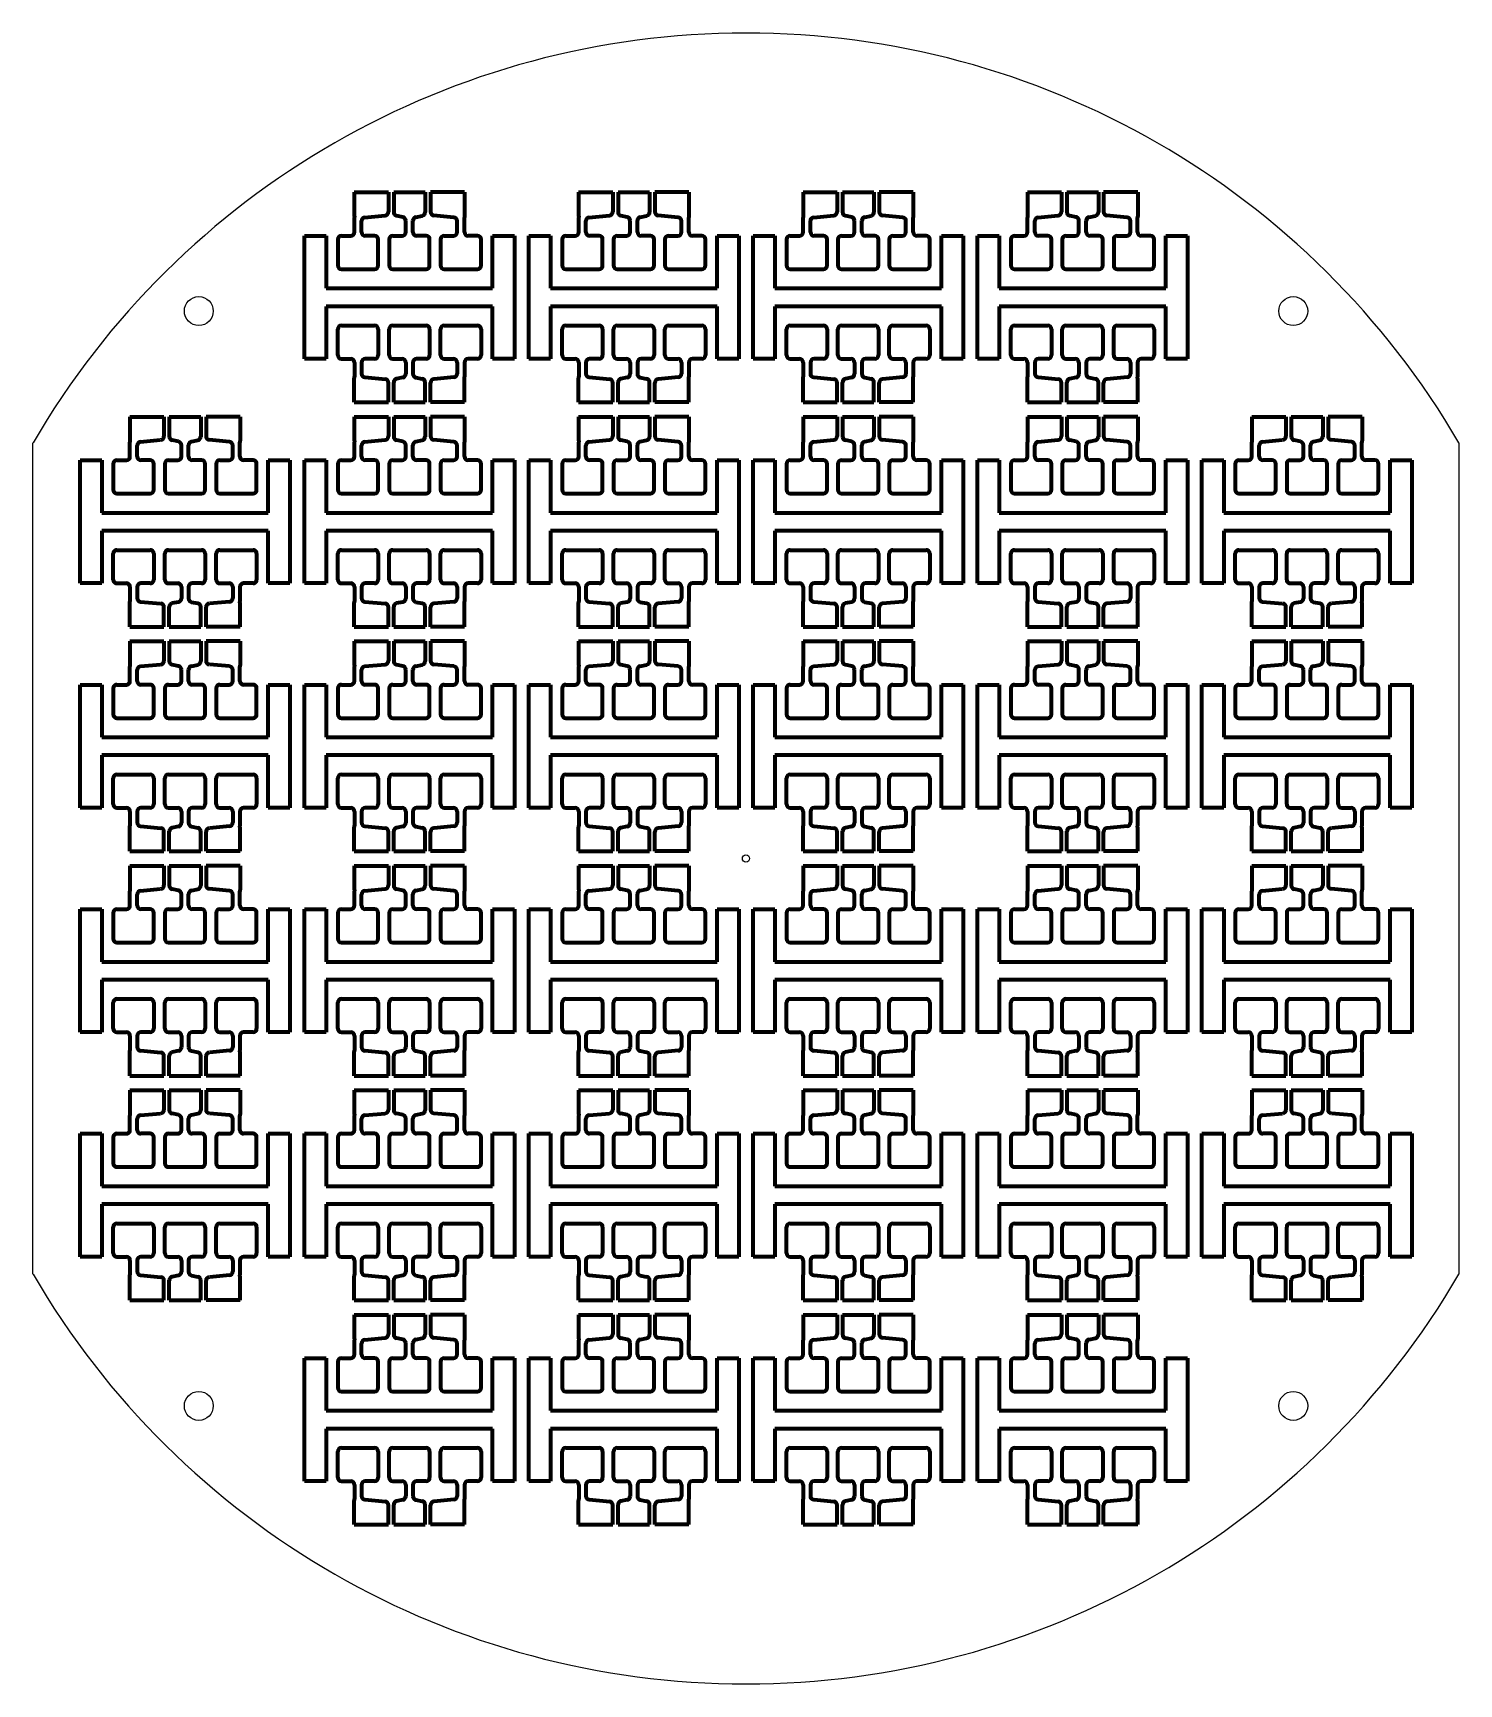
# Model space of a CAD drawing. Header units: millimetres. Extents: x 2005 to 2202, y 1694 to 1922.
import ezdxf

# ---------------------------------------------------------------- set-up
doc = ezdxf.new("R2010")
doc.units = ezdxf.units.MM
doc.layers.add('mask_hole', color=100, linetype='Continuous')
doc.layers.add('mask_outline', color=10, linetype='Continuous')
doc.layers.add('mask_stencil', color=30, linetype='Continuous', lineweight=70)

msp = doc.modelspace()

# ---------------------------------------------------------------- linework, layer by layer
at = {"layer": 'mask_hole'}
for centre, radius in [((2028.3, 1883.33), 2), ((2179.5, 1883.33), 2), ((2103.89, 1807.73), 0.5), ((2028.3, 1732.13), 2), ((2179.5, 1732.13), 2)]:
    msp.add_circle(centre, radius, dxfattribs=at)
at = {"layer": 'mask_outline'}
for p, q in [((2005.39, 1750.33), (2005.39, 1865.13)), ((2202.39, 1865.11), (2202.39, 1750.34))]:
    msp.add_line(p, q, dxfattribs=at)
for start, end in [(30.2232, 149.7686), (210.2314, 329.7768)]:
    msp.add_arc((2103.89, 1807.73), 114, start, end, dxfattribs=at)
at = {"layer": 'mask_stencil'}
for p, q in [((2049.77, 1899.73), (2054.49, 1899.73)), ((2049.77, 1899.73), (2049.77, 1896.57)), ((2054.49, 1899.73), (2054.49, 1897.03)), ((2055.22, 1899.73), (2059.57, 1899.73)), ((2055.22, 1899.73), (2055.22, 1896.98)), ((2059.57, 1899.73), (2059.57, 1896.98)), ((2065.01, 1899.73), (2060.3, 1899.73)), ((2060.3, 1899.73), (2060.3, 1897.03)), ((2065.01, 1899.73), (2065.01, 1896.57)), ((2080.77, 1899.73), (2085.49, 1899.73)), ((2080.77, 1899.73), (2080.77, 1896.57)), ((2085.49, 1899.73), (2085.49, 1897.03)), ((2086.22, 1899.73), (2090.57, 1899.73)), ((2086.22, 1899.73), (2086.22, 1896.98)), ((2090.57, 1899.73), (2090.57, 1896.98)), ((2096.01, 1899.73), (2091.3, 1899.73)), ((2091.3, 1899.73), (2091.3, 1897.03)), ((2096.01, 1899.73), (2096.01, 1896.57)), ((2111.77, 1899.73), (2116.49, 1899.73)), ((2111.77, 1899.73), (2111.77, 1896.57)), ((2116.49, 1899.73), (2116.49, 1897.03)), ((2117.22, 1899.73), (2121.57, 1899.73)), ((2117.22, 1899.73), (2117.22, 1896.98)), ((2121.57, 1899.73), (2121.57, 1896.98)), ((2127.01, 1899.73), (2122.3, 1899.73)), ((2122.3, 1899.73), (2122.3, 1897.03)), ((2127.01, 1899.73), (2127.01, 1896.57)), ((2142.77, 1899.73), (2147.49, 1899.73)), ((2142.77, 1899.73), (2142.77, 1896.57)), ((2147.49, 1899.73), (2147.49, 1897.03)), ((2148.22, 1899.73), (2152.57, 1899.73)), ((2148.22, 1899.73), (2148.22, 1896.98)), ((2152.57, 1899.73), (2152.57, 1896.98)), ((2158.01, 1899.73), (2153.3, 1899.73)), ((2153.3, 1899.73), (2153.3, 1897.03)), ((2158.01, 1899.73), (2158.01, 1896.57)), ((2049.77, 1896.57), (2049.79, 1896.23)), ((2049.79, 1894.23), (2049.79, 1896.23)), ((2050.79, 1894.23), (2050.79, 1895.77)), ((2051.25, 1896.27), (2054.03, 1896.53)), ((2056.5, 1896.31), (2055.62, 1896.49)), ((2056.89, 1894.23), (2056.89, 1895.82)), ((2057.89, 1894.23), (2057.89, 1895.82)), ((2058.29, 1896.31), (2059.17, 1896.49)), ((2063.54, 1896.27), (2060.76, 1896.53)), ((2063.99, 1894.23), (2063.99, 1895.77)), ((2065.01, 1896.57), (2064.99, 1896.23)), ((2064.99, 1894.23), (2064.99, 1896.23)), ((2080.77, 1896.57), (2080.79, 1896.23)), ((2080.79, 1894.23), (2080.79, 1896.23)), ((2081.79, 1894.23), (2081.79, 1895.77)), ((2082.25, 1896.27), (2085.03, 1896.53)), ((2087.5, 1896.31), (2086.62, 1896.49)), ((2087.89, 1894.23), (2087.89, 1895.82)), ((2088.89, 1894.23), (2088.89, 1895.82)), ((2089.29, 1896.31), (2090.17, 1896.49)), ((2094.54, 1896.27), (2091.76, 1896.53)), ((2094.99, 1894.23), (2094.99, 1895.77)), ((2096.01, 1896.57), (2095.99, 1896.23)), ((2095.99, 1894.23), (2095.99, 1896.23)), ((2111.77, 1896.57), (2111.79, 1896.23)), ((2111.79, 1894.23), (2111.79, 1896.23)), ((2112.79, 1894.23), (2112.79, 1895.77)), ((2113.25, 1896.27), (2116.03, 1896.53)), ((2118.5, 1896.31), (2117.62, 1896.49)), ((2118.89, 1894.23), (2118.89, 1895.82)), ((2119.89, 1894.23), (2119.89, 1895.82)), ((2120.29, 1896.31), (2121.17, 1896.49)), ((2125.54, 1896.27), (2122.76, 1896.53)), ((2125.99, 1894.23), (2125.99, 1895.77)), ((2127.01, 1896.57), (2126.99, 1896.23)), ((2126.99, 1894.23), (2126.99, 1896.23)), ((2142.77, 1896.57), (2142.79, 1896.23)), ((2142.79, 1894.23), (2142.79, 1896.23)), ((2143.79, 1894.23), (2143.79, 1895.77)), ((2144.25, 1896.27), (2147.03, 1896.53)), ((2149.5, 1896.31), (2148.62, 1896.49)), ((2149.89, 1894.23), (2149.89, 1895.82)), ((2150.89, 1894.23), (2150.89, 1895.82)), ((2151.29, 1896.31), (2152.17, 1896.49)), ((2156.54, 1896.27), (2153.76, 1896.53)), ((2156.99, 1894.23), (2156.99, 1895.77)), ((2158.01, 1896.57), (2157.99, 1896.23)), ((2157.99, 1894.23), (2157.99, 1896.23)), ((2042.89, 1893.73), (2045.89, 1893.73)), ((2042.89, 1876.73), (2042.89, 1893.73)), ((2045.89, 1893.73), (2045.89, 1886.48)), ((2047.49, 1893.23), (2047.49, 1889.63)), ((2047.99, 1893.73), (2049.29, 1893.73)), ((2052.59, 1893.73), (2051.29, 1893.73)), ((2053.09, 1889.63), (2053.09, 1893.23)), ((2054.59, 1893.23), (2054.59, 1889.63)), ((2055.09, 1893.73), (2056.39, 1893.73)), ((2059.69, 1893.73), (2058.39, 1893.73)), ((2060.19, 1889.63), (2060.19, 1893.23)), ((2061.69, 1893.23), (2061.69, 1889.63)), ((2062.19, 1893.73), (2063.49, 1893.73)), ((2066.79, 1893.73), (2065.49, 1893.73)), ((2067.29, 1889.63), (2067.29, 1893.23)), ((2068.89, 1886.48), (2068.89, 1893.73)), ((2068.89, 1893.73), (2071.89, 1893.73)), ((2071.89, 1893.73), (2071.89, 1876.73)), ((2073.89, 1893.73), (2076.89, 1893.73)), ((2073.89, 1876.73), (2073.89, 1893.73)), ((2076.89, 1893.73), (2076.89, 1886.48)), ((2078.49, 1893.23), (2078.49, 1889.63)), ((2078.99, 1893.73), (2080.29, 1893.73)), ((2083.59, 1893.73), (2082.29, 1893.73)), ((2084.09, 1889.63), (2084.09, 1893.23)), ((2085.59, 1893.23), (2085.59, 1889.63)), ((2086.09, 1893.73), (2087.39, 1893.73)), ((2090.69, 1893.73), (2089.39, 1893.73)), ((2091.19, 1889.63), (2091.19, 1893.23)), ((2092.69, 1893.23), (2092.69, 1889.63)), ((2093.19, 1893.73), (2094.49, 1893.73)), ((2097.79, 1893.73), (2096.49, 1893.73)), ((2098.29, 1889.63), (2098.29, 1893.23)), ((2099.89, 1886.48), (2099.89, 1893.73)), ((2099.89, 1893.73), (2102.89, 1893.73)), ((2102.89, 1893.73), (2102.89, 1876.73)), ((2104.89, 1893.73), (2107.89, 1893.73)), ((2104.89, 1876.73), (2104.89, 1893.73)), ((2107.89, 1893.73), (2107.89, 1886.48)), ((2109.49, 1893.23), (2109.49, 1889.63)), ((2109.99, 1893.73), (2111.29, 1893.73)), ((2114.59, 1893.73), (2113.29, 1893.73)), ((2115.09, 1889.63), (2115.09, 1893.23)), ((2116.59, 1893.23), (2116.59, 1889.63)), ((2117.09, 1893.73), (2118.39, 1893.73)), ((2121.69, 1893.73), (2120.39, 1893.73)), ((2122.19, 1889.63), (2122.19, 1893.23)), ((2123.69, 1893.23), (2123.69, 1889.63)), ((2124.19, 1893.73), (2125.49, 1893.73)), ((2128.79, 1893.73), (2127.49, 1893.73)), ((2129.29, 1889.63), (2129.29, 1893.23)), ((2130.89, 1886.48), (2130.89, 1893.73)), ((2130.89, 1893.73), (2133.89, 1893.73)), ((2133.89, 1893.73), (2133.89, 1876.73)), ((2135.89, 1893.73), (2138.89, 1893.73)), ((2135.89, 1876.73), (2135.89, 1893.73)), ((2138.89, 1893.73), (2138.89, 1886.48)), ((2140.49, 1893.23), (2140.49, 1889.63)), ((2140.99, 1893.73), (2142.29, 1893.73)), ((2145.59, 1893.73), (2144.29, 1893.73)), ((2146.09, 1889.63), (2146.09, 1893.23)), ((2147.59, 1893.23), (2147.59, 1889.63)), ((2148.09, 1893.73), (2149.39, 1893.73)), ((2152.69, 1893.73), (2151.39, 1893.73)), ((2153.19, 1889.63), (2153.19, 1893.23)), ((2154.69, 1893.23), (2154.69, 1889.63)), ((2155.19, 1893.73), (2156.49, 1893.73)), ((2159.79, 1893.73), (2158.49, 1893.73)), ((2160.29, 1889.63), (2160.29, 1893.23)), ((2161.89, 1886.48), (2161.89, 1893.73)), ((2161.89, 1893.73), (2164.89, 1893.73)), ((2164.89, 1893.73), (2164.89, 1876.73)), ((2047.99, 1889.13), (2052.59, 1889.13)), ((2055.09, 1889.13), (2059.69, 1889.13)), ((2062.19, 1889.13), (2066.79, 1889.13)), ((2078.99, 1889.13), (2083.59, 1889.13)), ((2086.09, 1889.13), (2090.69, 1889.13)), ((2093.19, 1889.13), (2097.79, 1889.13)), ((2109.99, 1889.13), (2114.59, 1889.13)), ((2117.09, 1889.13), (2121.69, 1889.13)), ((2124.19, 1889.13), (2128.79, 1889.13)), ((2140.99, 1889.13), (2145.59, 1889.13)), ((2148.09, 1889.13), (2152.69, 1889.13)), ((2155.19, 1889.13), (2159.79, 1889.13)), ((2045.89, 1886.48), (2068.89, 1886.48)), ((2076.89, 1886.48), (2099.89, 1886.48)), ((2107.89, 1886.48), (2130.89, 1886.48)), ((2138.89, 1886.48), (2161.89, 1886.48)), ((2068.89, 1883.98), (2045.89, 1883.98)), ((2045.89, 1883.98), (2045.89, 1876.73)), ((2068.89, 1876.73), (2068.89, 1883.98)), ((2099.89, 1883.98), (2076.89, 1883.98)), ((2076.89, 1883.98), (2076.89, 1876.73)), ((2099.89, 1876.73), (2099.89, 1883.98)), ((2130.89, 1883.98), (2107.89, 1883.98)), ((2107.89, 1883.98), (2107.89, 1876.73)), ((2130.89, 1876.73), (2130.89, 1883.98)), ((2161.89, 1883.98), (2138.89, 1883.98)), ((2138.89, 1883.98), (2138.89, 1876.73)), ((2161.89, 1876.73), (2161.89, 1883.98)), ((2047.99, 1881.33), (2052.59, 1881.33)), ((2055.09, 1881.33), (2059.69, 1881.33)), ((2062.19, 1881.33), (2066.79, 1881.33)), ((2078.99, 1881.33), (2083.59, 1881.33)), ((2086.09, 1881.33), (2090.69, 1881.33)), ((2093.19, 1881.33), (2097.79, 1881.33)), ((2109.99, 1881.33), (2114.59, 1881.33)), ((2117.09, 1881.33), (2121.69, 1881.33)), ((2124.19, 1881.33), (2128.79, 1881.33)), ((2140.99, 1881.33), (2145.59, 1881.33)), ((2148.09, 1881.33), (2152.69, 1881.33)), ((2155.19, 1881.33), (2159.79, 1881.33)), ((2047.49, 1877.23), (2047.49, 1880.83)), ((2053.09, 1880.83), (2053.09, 1877.23)), ((2054.59, 1877.23), (2054.59, 1880.83)), ((2060.19, 1880.83), (2060.19, 1877.23)), ((2061.69, 1877.23), (2061.69, 1880.83)), ((2067.29, 1880.83), (2067.29, 1877.23)), ((2078.49, 1877.23), (2078.49, 1880.83)), ((2084.09, 1880.83), (2084.09, 1877.23)), ((2085.59, 1877.23), (2085.59, 1880.83)), ((2091.19, 1880.83), (2091.19, 1877.23)), ((2092.69, 1877.23), (2092.69, 1880.83)), ((2098.29, 1880.83), (2098.29, 1877.23)), ((2109.49, 1877.23), (2109.49, 1880.83)), ((2115.09, 1880.83), (2115.09, 1877.23)), ((2116.59, 1877.23), (2116.59, 1880.83)), ((2122.19, 1880.83), (2122.19, 1877.23)), ((2123.69, 1877.23), (2123.69, 1880.83)), ((2129.29, 1880.83), (2129.29, 1877.23)), ((2140.49, 1877.23), (2140.49, 1880.83)), ((2146.09, 1880.83), (2146.09, 1877.23)), ((2147.59, 1877.23), (2147.59, 1880.83)), ((2153.19, 1880.83), (2153.19, 1877.23)), ((2154.69, 1877.23), (2154.69, 1880.83)), ((2160.29, 1880.83), (2160.29, 1877.23)), ((2045.89, 1876.73), (2042.89, 1876.73)), ((2047.99, 1876.73), (2049.29, 1876.73)), ((2052.59, 1876.73), (2051.29, 1876.73)), ((2055.09, 1876.73), (2056.39, 1876.73)), ((2059.69, 1876.73), (2058.39, 1876.73)), ((2062.19, 1876.73), (2063.49, 1876.73)), ((2066.79, 1876.73), (2065.49, 1876.73)), ((2071.89, 1876.73), (2068.89, 1876.73)), ((2076.89, 1876.73), (2073.89, 1876.73)), ((2078.99, 1876.73), (2080.29, 1876.73)), ((2083.59, 1876.73), (2082.29, 1876.73)), ((2086.09, 1876.73), (2087.39, 1876.73)), ((2090.69, 1876.73), (2089.39, 1876.73)), ((2093.19, 1876.73), (2094.49, 1876.73)), ((2097.79, 1876.73), (2096.49, 1876.73)), ((2102.89, 1876.73), (2099.89, 1876.73)), ((2107.89, 1876.73), (2104.89, 1876.73)), ((2109.99, 1876.73), (2111.29, 1876.73)), ((2114.59, 1876.73), (2113.29, 1876.73)), ((2117.09, 1876.73), (2118.39, 1876.73)), ((2121.69, 1876.73), (2120.39, 1876.73)), ((2124.19, 1876.73), (2125.49, 1876.73)), ((2128.79, 1876.73), (2127.49, 1876.73)), ((2133.89, 1876.73), (2130.89, 1876.73)), ((2138.89, 1876.73), (2135.89, 1876.73)), ((2140.99, 1876.73), (2142.29, 1876.73)), ((2145.59, 1876.73), (2144.29, 1876.73)), ((2148.09, 1876.73), (2149.39, 1876.73)), ((2152.69, 1876.73), (2151.39, 1876.73)), ((2155.19, 1876.73), (2156.49, 1876.73)), ((2159.79, 1876.73), (2158.49, 1876.73)), ((2164.89, 1876.73), (2161.89, 1876.73)), ((2049.77, 1873.88), (2049.79, 1874.23)), ((2049.79, 1876.23), (2049.79, 1874.23)), ((2050.79, 1876.23), (2050.79, 1874.68)), ((2051.25, 1874.19), (2054.03, 1873.93)), ((2056.89, 1876.23), (2056.89, 1874.64)), ((2057.89, 1876.23), (2057.89, 1874.64)), ((2063.54, 1874.19), (2060.76, 1873.93)), ((2063.99, 1876.23), (2063.99, 1874.68)), ((2064.99, 1876.23), (2064.99, 1874.23)), ((2065.01, 1873.88), (2064.99, 1874.23)), ((2080.77, 1873.88), (2080.79, 1874.23)), ((2080.79, 1876.23), (2080.79, 1874.23)), ((2081.79, 1876.23), (2081.79, 1874.68)), ((2082.25, 1874.19), (2085.03, 1873.93)), ((2087.89, 1876.23), (2087.89, 1874.64)), ((2088.89, 1876.23), (2088.89, 1874.64)), ((2094.54, 1874.19), (2091.76, 1873.93)), ((2094.99, 1876.23), (2094.99, 1874.68)), ((2095.99, 1876.23), (2095.99, 1874.23)), ((2096.01, 1873.88), (2095.99, 1874.23)), ((2111.77, 1873.88), (2111.79, 1874.23)), ((2111.79, 1876.23), (2111.79, 1874.23)), ((2112.79, 1876.23), (2112.79, 1874.68)), ((2113.25, 1874.19), (2116.03, 1873.93)), ((2118.89, 1876.23), (2118.89, 1874.64)), ((2119.89, 1876.23), (2119.89, 1874.64)), ((2125.54, 1874.19), (2122.76, 1873.93)), ((2125.99, 1876.23), (2125.99, 1874.68)), ((2126.99, 1876.23), (2126.99, 1874.23)), ((2127.01, 1873.88), (2126.99, 1874.23)), ((2142.77, 1873.88), (2142.79, 1874.23)), ((2142.79, 1876.23), (2142.79, 1874.23)), ((2143.79, 1876.23), (2143.79, 1874.68)), ((2144.25, 1874.19), (2147.03, 1873.93)), ((2149.89, 1876.23), (2149.89, 1874.64)), ((2150.89, 1876.23), (2150.89, 1874.64)), ((2156.54, 1874.19), (2153.76, 1873.93)), ((2156.99, 1876.23), (2156.99, 1874.68)), ((2157.99, 1876.23), (2157.99, 1874.23)), ((2158.01, 1873.88), (2157.99, 1874.23)), ((2049.77, 1870.73), (2049.77, 1873.88)), ((2054.49, 1870.73), (2054.49, 1873.43)), ((2055.22, 1870.73), (2055.22, 1873.48)), ((2056.5, 1874.15), (2055.62, 1873.97)), ((2058.29, 1874.15), (2059.17, 1873.97)), ((2059.57, 1870.73), (2059.57, 1873.48)), ((2060.3, 1870.73), (2060.3, 1873.43)), ((2065.01, 1870.73), (2065.01, 1873.88)), ((2080.77, 1870.73), (2080.77, 1873.88)), ((2085.49, 1870.73), (2085.49, 1873.43)), ((2086.22, 1870.73), (2086.22, 1873.48)), ((2087.5, 1874.15), (2086.62, 1873.97)), ((2089.29, 1874.15), (2090.17, 1873.97)), ((2090.57, 1870.73), (2090.57, 1873.48)), ((2091.3, 1870.73), (2091.3, 1873.43)), ((2096.01, 1870.73), (2096.01, 1873.88)), ((2111.77, 1870.73), (2111.77, 1873.88)), ((2116.49, 1870.73), (2116.49, 1873.43)), ((2117.22, 1870.73), (2117.22, 1873.48)), ((2118.5, 1874.15), (2117.62, 1873.97)), ((2120.29, 1874.15), (2121.17, 1873.97)), ((2121.57, 1870.73), (2121.57, 1873.48)), ((2122.3, 1870.73), (2122.3, 1873.43)), ((2127.01, 1870.73), (2127.01, 1873.88)), ((2142.77, 1870.73), (2142.77, 1873.88)), ((2147.49, 1870.73), (2147.49, 1873.43)), ((2148.22, 1870.73), (2148.22, 1873.48)), ((2149.5, 1874.15), (2148.62, 1873.97)), ((2151.29, 1874.15), (2152.17, 1873.97)), ((2152.57, 1870.73), (2152.57, 1873.48)), ((2153.3, 1870.73), (2153.3, 1873.43)), ((2158.01, 1870.73), (2158.01, 1873.88)), ((2049.77, 1870.73), (2054.49, 1870.73)), ((2055.22, 1870.73), (2059.57, 1870.73)), ((2065.01, 1870.73), (2060.3, 1870.73)), ((2080.77, 1870.73), (2085.49, 1870.73)), ((2086.22, 1870.73), (2090.57, 1870.73)), ((2096.01, 1870.73), (2091.3, 1870.73)), ((2111.77, 1870.73), (2116.49, 1870.73)), ((2117.22, 1870.73), (2121.57, 1870.73)), ((2127.01, 1870.73), (2122.3, 1870.73)), ((2142.77, 1870.73), (2147.49, 1870.73)), ((2148.22, 1870.73), (2152.57, 1870.73)), ((2158.01, 1870.73), (2153.3, 1870.73)), ((2018.77, 1868.73), (2023.49, 1868.73)), ((2018.77, 1868.73), (2018.77, 1865.57)), ((2023.49, 1868.73), (2023.49, 1866.03)), ((2024.22, 1868.73), (2028.57, 1868.73)), ((2024.22, 1868.73), (2024.22, 1865.98)), ((2028.57, 1868.73), (2028.57, 1865.98)), ((2034.01, 1868.73), (2029.3, 1868.73)), ((2029.3, 1868.73), (2029.3, 1866.03)), ((2034.01, 1868.73), (2034.01, 1865.57)), ((2049.77, 1868.73), (2054.49, 1868.73)), ((2049.77, 1868.73), (2049.77, 1865.57)), ((2054.49, 1868.73), (2054.49, 1866.03)), ((2055.22, 1868.73), (2059.57, 1868.73)), ((2055.22, 1868.73), (2055.22, 1865.98)), ((2059.57, 1868.73), (2059.57, 1865.98)), ((2065.01, 1868.73), (2060.3, 1868.73)), ((2060.3, 1868.73), (2060.3, 1866.03)), ((2065.01, 1868.73), (2065.01, 1865.57)), ((2080.77, 1868.73), (2085.49, 1868.73)), ((2080.77, 1868.73), (2080.77, 1865.57)), ((2085.49, 1868.73), (2085.49, 1866.03)), ((2086.22, 1868.73), (2090.57, 1868.73)), ((2086.22, 1868.73), (2086.22, 1865.98)), ((2090.57, 1868.73), (2090.57, 1865.98)), ((2096.01, 1868.73), (2091.3, 1868.73)), ((2091.3, 1868.73), (2091.3, 1866.03)), ((2096.01, 1868.73), (2096.01, 1865.57)), ((2111.77, 1868.73), (2116.49, 1868.73)), ((2111.77, 1868.73), (2111.77, 1865.57)), ((2116.49, 1868.73), (2116.49, 1866.03)), ((2117.22, 1868.73), (2121.57, 1868.73)), ((2117.22, 1868.73), (2117.22, 1865.98)), ((2121.57, 1868.73), (2121.57, 1865.98)), ((2127.01, 1868.73), (2122.3, 1868.73)), ((2122.3, 1868.73), (2122.3, 1866.03)), ((2127.01, 1868.73), (2127.01, 1865.57)), ((2142.77, 1868.73), (2147.49, 1868.73)), ((2142.77, 1868.73), (2142.77, 1865.57)), ((2147.49, 1868.73), (2147.49, 1866.03)), ((2148.22, 1868.73), (2152.57, 1868.73)), ((2148.22, 1868.73), (2148.22, 1865.98)), ((2152.57, 1868.73), (2152.57, 1865.98)), ((2158.01, 1868.73), (2153.3, 1868.73)), ((2153.3, 1868.73), (2153.3, 1866.03)), ((2158.01, 1868.73), (2158.01, 1865.57)), ((2173.77, 1868.73), (2178.49, 1868.73)), ((2173.77, 1868.73), (2173.77, 1865.57)), ((2178.49, 1868.73), (2178.49, 1866.03)), ((2179.22, 1868.73), (2183.57, 1868.73)), ((2179.22, 1868.73), (2179.22, 1865.98)), ((2183.57, 1868.73), (2183.57, 1865.98)), ((2189.01, 1868.73), (2184.3, 1868.73)), ((2184.3, 1868.73), (2184.3, 1866.03)), ((2189.01, 1868.73), (2189.01, 1865.57)), ((2018.77, 1865.57), (2018.79, 1865.23)), ((2018.79, 1863.23), (2018.79, 1865.23)), ((2020.25, 1865.27), (2023.03, 1865.53)), ((2025.5, 1865.31), (2024.62, 1865.49)), ((2027.29, 1865.31), (2028.17, 1865.49)), ((2032.54, 1865.27), (2029.76, 1865.53)), ((2034.01, 1865.57), (2033.99, 1865.23)), ((2033.99, 1863.23), (2033.99, 1865.23)), ((2049.77, 1865.57), (2049.79, 1865.23)), ((2049.79, 1863.23), (2049.79, 1865.23)), ((2051.25, 1865.27), (2054.03, 1865.53)), ((2056.5, 1865.31), (2055.62, 1865.49)), ((2058.29, 1865.31), (2059.17, 1865.49)), ((2063.54, 1865.27), (2060.76, 1865.53)), ((2065.01, 1865.57), (2064.99, 1865.23)), ((2064.99, 1863.23), (2064.99, 1865.23)), ((2080.77, 1865.57), (2080.79, 1865.23)), ((2080.79, 1863.23), (2080.79, 1865.23)), ((2082.25, 1865.27), (2085.03, 1865.53)), ((2087.5, 1865.31), (2086.62, 1865.49)), ((2089.29, 1865.31), (2090.17, 1865.49)), ((2094.54, 1865.27), (2091.76, 1865.53)), ((2096.01, 1865.57), (2095.99, 1865.23)), ((2095.99, 1863.23), (2095.99, 1865.23)), ((2111.77, 1865.57), (2111.79, 1865.23)), ((2111.79, 1863.23), (2111.79, 1865.23)), ((2113.25, 1865.27), (2116.03, 1865.53)), ((2118.5, 1865.31), (2117.62, 1865.49)), ((2120.29, 1865.31), (2121.17, 1865.49)), ((2125.54, 1865.27), (2122.76, 1865.53)), ((2127.01, 1865.57), (2126.99, 1865.23)), ((2126.99, 1863.23), (2126.99, 1865.23)), ((2142.77, 1865.57), (2142.79, 1865.23)), ((2142.79, 1863.23), (2142.79, 1865.23)), ((2144.25, 1865.27), (2147.03, 1865.53)), ((2149.5, 1865.31), (2148.62, 1865.49)), ((2151.29, 1865.31), (2152.17, 1865.49)), ((2156.54, 1865.27), (2153.76, 1865.53)), ((2158.01, 1865.57), (2157.99, 1865.23)), ((2157.99, 1863.23), (2157.99, 1865.23)), ((2173.77, 1865.57), (2173.79, 1865.23)), ((2173.79, 1863.23), (2173.79, 1865.23)), ((2175.25, 1865.27), (2178.03, 1865.53)), ((2180.5, 1865.31), (2179.62, 1865.49)), ((2182.29, 1865.31), (2183.17, 1865.49)), ((2187.54, 1865.27), (2184.76, 1865.53)), ((2189.01, 1865.57), (2188.99, 1865.23)), ((2188.99, 1863.23), (2188.99, 1865.23)), ((2019.79, 1863.23), (2019.79, 1864.77)), ((2025.89, 1863.23), (2025.89, 1864.82)), ((2026.89, 1863.23), (2026.89, 1864.82)), ((2032.99, 1863.23), (2032.99, 1864.77)), ((2050.79, 1863.23), (2050.79, 1864.77)), ((2056.89, 1863.23), (2056.89, 1864.82)), ((2057.89, 1863.23), (2057.89, 1864.82)), ((2063.99, 1863.23), (2063.99, 1864.77)), ((2081.79, 1863.23), (2081.79, 1864.77)), ((2087.89, 1863.23), (2087.89, 1864.82)), ((2088.89, 1863.23), (2088.89, 1864.82)), ((2094.99, 1863.23), (2094.99, 1864.77)), ((2112.79, 1863.23), (2112.79, 1864.77)), ((2118.89, 1863.23), (2118.89, 1864.82)), ((2119.89, 1863.23), (2119.89, 1864.82)), ((2125.99, 1863.23), (2125.99, 1864.77)), ((2143.79, 1863.23), (2143.79, 1864.77)), ((2149.89, 1863.23), (2149.89, 1864.82)), ((2150.89, 1863.23), (2150.89, 1864.82)), ((2156.99, 1863.23), (2156.99, 1864.77)), ((2174.79, 1863.23), (2174.79, 1864.77)), ((2180.89, 1863.23), (2180.89, 1864.82)), ((2181.89, 1863.23), (2181.89, 1864.82)), ((2187.99, 1863.23), (2187.99, 1864.77)), ((2011.89, 1862.73), (2014.89, 1862.73)), ((2011.89, 1845.73), (2011.89, 1862.73)), ((2014.89, 1862.73), (2014.89, 1855.48)), ((2016.49, 1862.23), (2016.49, 1858.63)), ((2016.99, 1862.73), (2018.29, 1862.73)), ((2021.59, 1862.73), (2020.29, 1862.73)), ((2022.09, 1858.63), (2022.09, 1862.23)), ((2023.59, 1862.23), (2023.59, 1858.63)), ((2024.09, 1862.73), (2025.39, 1862.73)), ((2028.69, 1862.73), (2027.39, 1862.73)), ((2029.19, 1858.63), (2029.19, 1862.23)), ((2030.69, 1862.23), (2030.69, 1858.63)), ((2031.19, 1862.73), (2032.49, 1862.73)), ((2035.79, 1862.73), (2034.49, 1862.73)), ((2036.29, 1858.63), (2036.29, 1862.23)), ((2037.89, 1855.48), (2037.89, 1862.73)), ((2037.89, 1862.73), (2040.89, 1862.73)), ((2040.89, 1862.73), (2040.89, 1845.73)), ((2042.89, 1862.73), (2045.89, 1862.73)), ((2042.89, 1845.73), (2042.89, 1862.73)), ((2045.89, 1862.73), (2045.89, 1855.48)), ((2047.49, 1862.23), (2047.49, 1858.63)), ((2047.99, 1862.73), (2049.29, 1862.73)), ((2052.59, 1862.73), (2051.29, 1862.73)), ((2053.09, 1858.63), (2053.09, 1862.23)), ((2054.59, 1862.23), (2054.59, 1858.63)), ((2055.09, 1862.73), (2056.39, 1862.73)), ((2059.69, 1862.73), (2058.39, 1862.73)), ((2060.19, 1858.63), (2060.19, 1862.23)), ((2061.69, 1862.23), (2061.69, 1858.63)), ((2062.19, 1862.73), (2063.49, 1862.73)), ((2066.79, 1862.73), (2065.49, 1862.73)), ((2067.29, 1858.63), (2067.29, 1862.23)), ((2068.89, 1855.48), (2068.89, 1862.73)), ((2068.89, 1862.73), (2071.89, 1862.73)), ((2071.89, 1862.73), (2071.89, 1845.73)), ((2073.89, 1862.73), (2076.89, 1862.73)), ((2073.89, 1845.73), (2073.89, 1862.73)), ((2076.89, 1862.73), (2076.89, 1855.48)), ((2078.49, 1862.23), (2078.49, 1858.63)), ((2078.99, 1862.73), (2080.29, 1862.73)), ((2083.59, 1862.73), (2082.29, 1862.73)), ((2084.09, 1858.63), (2084.09, 1862.23)), ((2085.59, 1862.23), (2085.59, 1858.63)), ((2086.09, 1862.73), (2087.39, 1862.73)), ((2090.69, 1862.73), (2089.39, 1862.73)), ((2091.19, 1858.63), (2091.19, 1862.23)), ((2092.69, 1862.23), (2092.69, 1858.63)), ((2093.19, 1862.73), (2094.49, 1862.73)), ((2097.79, 1862.73), (2096.49, 1862.73)), ((2098.29, 1858.63), (2098.29, 1862.23)), ((2099.89, 1855.48), (2099.89, 1862.73)), ((2099.89, 1862.73), (2102.89, 1862.73)), ((2102.89, 1862.73), (2102.89, 1845.73)), ((2104.89, 1862.73), (2107.89, 1862.73)), ((2104.89, 1845.73), (2104.89, 1862.73)), ((2107.89, 1862.73), (2107.89, 1855.48)), ((2109.49, 1862.23), (2109.49, 1858.63)), ((2109.99, 1862.73), (2111.29, 1862.73)), ((2114.59, 1862.73), (2113.29, 1862.73)), ((2115.09, 1858.63), (2115.09, 1862.23)), ((2116.59, 1862.23), (2116.59, 1858.63)), ((2117.09, 1862.73), (2118.39, 1862.73)), ((2121.69, 1862.73), (2120.39, 1862.73)), ((2122.19, 1858.63), (2122.19, 1862.23)), ((2123.69, 1862.23), (2123.69, 1858.63)), ((2124.19, 1862.73), (2125.49, 1862.73)), ((2128.79, 1862.73), (2127.49, 1862.73)), ((2129.29, 1858.63), (2129.29, 1862.23)), ((2130.89, 1855.48), (2130.89, 1862.73)), ((2130.89, 1862.73), (2133.89, 1862.73)), ((2133.89, 1862.73), (2133.89, 1845.73)), ((2135.89, 1862.73), (2138.89, 1862.73)), ((2135.89, 1845.73), (2135.89, 1862.73)), ((2138.89, 1862.73), (2138.89, 1855.48)), ((2140.49, 1862.23), (2140.49, 1858.63)), ((2140.99, 1862.73), (2142.29, 1862.73)), ((2145.59, 1862.73), (2144.29, 1862.73)), ((2146.09, 1858.63), (2146.09, 1862.23)), ((2147.59, 1862.23), (2147.59, 1858.63)), ((2148.09, 1862.73), (2149.39, 1862.73)), ((2152.69, 1862.73), (2151.39, 1862.73)), ((2153.19, 1858.63), (2153.19, 1862.23)), ((2154.69, 1862.23), (2154.69, 1858.63)), ((2155.19, 1862.73), (2156.49, 1862.73)), ((2159.79, 1862.73), (2158.49, 1862.73)), ((2160.29, 1858.63), (2160.29, 1862.23)), ((2161.89, 1855.48), (2161.89, 1862.73)), ((2161.89, 1862.73), (2164.89, 1862.73)), ((2164.89, 1862.73), (2164.89, 1845.73)), ((2166.89, 1862.73), (2169.89, 1862.73)), ((2166.89, 1845.73), (2166.89, 1862.73)), ((2169.89, 1862.73), (2169.89, 1855.48)), ((2171.49, 1862.23), (2171.49, 1858.63)), ((2171.99, 1862.73), (2173.29, 1862.73)), ((2176.59, 1862.73), (2175.29, 1862.73)), ((2177.09, 1858.63), (2177.09, 1862.23)), ((2178.59, 1862.23), (2178.59, 1858.63)), ((2179.09, 1862.73), (2180.39, 1862.73)), ((2183.69, 1862.73), (2182.39, 1862.73)), ((2184.19, 1858.63), (2184.19, 1862.23)), ((2185.69, 1862.23), (2185.69, 1858.63)), ((2186.19, 1862.73), (2187.49, 1862.73)), ((2190.79, 1862.73), (2189.49, 1862.73)), ((2191.29, 1858.63), (2191.29, 1862.23)), ((2192.89, 1855.48), (2192.89, 1862.73)), ((2192.89, 1862.73), (2195.89, 1862.73)), ((2195.89, 1862.73), (2195.89, 1845.73)), ((2016.99, 1858.13), (2021.59, 1858.13)), ((2024.09, 1858.13), (2028.69, 1858.13)), ((2031.19, 1858.13), (2035.79, 1858.13)), ((2047.99, 1858.13), (2052.59, 1858.13)), ((2055.09, 1858.13), (2059.69, 1858.13)), ((2062.19, 1858.13), (2066.79, 1858.13)), ((2078.99, 1858.13), (2083.59, 1858.13)), ((2086.09, 1858.13), (2090.69, 1858.13)), ((2093.19, 1858.13), (2097.79, 1858.13)), ((2109.99, 1858.13), (2114.59, 1858.13)), ((2117.09, 1858.13), (2121.69, 1858.13)), ((2124.19, 1858.13), (2128.79, 1858.13)), ((2140.99, 1858.13), (2145.59, 1858.13)), ((2148.09, 1858.13), (2152.69, 1858.13)), ((2155.19, 1858.13), (2159.79, 1858.13)), ((2171.99, 1858.13), (2176.59, 1858.13)), ((2179.09, 1858.13), (2183.69, 1858.13)), ((2186.19, 1858.13), (2190.79, 1858.13)), ((2014.89, 1855.48), (2037.89, 1855.48)), ((2045.89, 1855.48), (2068.89, 1855.48)), ((2076.89, 1855.48), (2099.89, 1855.48)), ((2107.89, 1855.48), (2130.89, 1855.48)), ((2138.89, 1855.48), (2161.89, 1855.48)), ((2169.89, 1855.48), (2192.89, 1855.48)), ((2037.89, 1852.98), (2014.89, 1852.98)), ((2014.89, 1852.98), (2014.89, 1845.73)), ((2037.89, 1845.73), (2037.89, 1852.98)), ((2068.89, 1852.98), (2045.89, 1852.98)), ((2045.89, 1852.98), (2045.89, 1845.73)), ((2068.89, 1845.73), (2068.89, 1852.98)), ((2099.89, 1852.98), (2076.89, 1852.98)), ((2076.89, 1852.98), (2076.89, 1845.73)), ((2099.89, 1845.73), (2099.89, 1852.98)), ((2130.89, 1852.98), (2107.89, 1852.98)), ((2107.89, 1852.98), (2107.89, 1845.73)), ((2130.89, 1845.73), (2130.89, 1852.98)), ((2161.89, 1852.98), (2138.89, 1852.98)), ((2138.89, 1852.98), (2138.89, 1845.73)), ((2161.89, 1845.73), (2161.89, 1852.98)), ((2192.89, 1852.98), (2169.89, 1852.98)), ((2169.89, 1852.98), (2169.89, 1845.73)), ((2192.89, 1845.73), (2192.89, 1852.98)), ((2016.49, 1846.23), (2016.49, 1849.83)), ((2016.99, 1850.33), (2021.59, 1850.33)), ((2022.09, 1849.83), (2022.09, 1846.23)), ((2023.59, 1846.23), (2023.59, 1849.83)), ((2024.09, 1850.33), (2028.69, 1850.33)), ((2029.19, 1849.83), (2029.19, 1846.23)), ((2030.69, 1846.23), (2030.69, 1849.83)), ((2031.19, 1850.33), (2035.79, 1850.33)), ((2036.29, 1849.83), (2036.29, 1846.23)), ((2047.49, 1846.23), (2047.49, 1849.83)), ((2047.99, 1850.33), (2052.59, 1850.33)), ((2053.09, 1849.83), (2053.09, 1846.23)), ((2054.59, 1846.23), (2054.59, 1849.83)), ((2055.09, 1850.33), (2059.69, 1850.33)), ((2060.19, 1849.83), (2060.19, 1846.23)), ((2061.69, 1846.23), (2061.69, 1849.83)), ((2062.19, 1850.33), (2066.79, 1850.33)), ((2067.29, 1849.83), (2067.29, 1846.23)), ((2078.49, 1846.23), (2078.49, 1849.83)), ((2078.99, 1850.33), (2083.59, 1850.33)), ((2084.09, 1849.83), (2084.09, 1846.23)), ((2085.59, 1846.23), (2085.59, 1849.83)), ((2086.09, 1850.33), (2090.69, 1850.33)), ((2091.19, 1849.83), (2091.19, 1846.23)), ((2092.69, 1846.23), (2092.69, 1849.83)), ((2093.19, 1850.33), (2097.79, 1850.33)), ((2098.29, 1849.83), (2098.29, 1846.23)), ((2109.49, 1846.23), (2109.49, 1849.83)), ((2109.99, 1850.33), (2114.59, 1850.33)), ((2115.09, 1849.83), (2115.09, 1846.23)), ((2116.59, 1846.23), (2116.59, 1849.83)), ((2117.09, 1850.33), (2121.69, 1850.33)), ((2122.19, 1849.83), (2122.19, 1846.23)), ((2123.69, 1846.23), (2123.69, 1849.83)), ((2124.19, 1850.33), (2128.79, 1850.33)), ((2129.29, 1849.83), (2129.29, 1846.23)), ((2140.49, 1846.23), (2140.49, 1849.83)), ((2140.99, 1850.33), (2145.59, 1850.33)), ((2146.09, 1849.83), (2146.09, 1846.23)), ((2147.59, 1846.23), (2147.59, 1849.83)), ((2148.09, 1850.33), (2152.69, 1850.33)), ((2153.19, 1849.83), (2153.19, 1846.23)), ((2154.69, 1846.23), (2154.69, 1849.83)), ((2155.19, 1850.33), (2159.79, 1850.33)), ((2160.29, 1849.83), (2160.29, 1846.23)), ((2171.49, 1846.23), (2171.49, 1849.83)), ((2171.99, 1850.33), (2176.59, 1850.33)), ((2177.09, 1849.83), (2177.09, 1846.23)), ((2178.59, 1846.23), (2178.59, 1849.83)), ((2179.09, 1850.33), (2183.69, 1850.33)), ((2184.19, 1849.83), (2184.19, 1846.23)), ((2185.69, 1846.23), (2185.69, 1849.83)), ((2186.19, 1850.33), (2190.79, 1850.33)), ((2191.29, 1849.83), (2191.29, 1846.23)), ((2014.89, 1845.73), (2011.89, 1845.73)), ((2016.99, 1845.73), (2018.29, 1845.73)), ((2018.79, 1845.23), (2018.79, 1843.23)), ((2019.79, 1845.23), (2019.79, 1843.68)), ((2021.59, 1845.73), (2020.29, 1845.73)), ((2024.09, 1845.73), (2025.39, 1845.73)), ((2025.89, 1845.23), (2025.89, 1843.64)), ((2026.89, 1845.23), (2026.89, 1843.64)), ((2028.69, 1845.73), (2027.39, 1845.73)), ((2031.19, 1845.73), (2032.49, 1845.73)), ((2032.99, 1845.23), (2032.99, 1843.68)), ((2033.99, 1845.23), (2033.99, 1843.23)), ((2035.79, 1845.73), (2034.49, 1845.73)), ((2040.89, 1845.73), (2037.89, 1845.73)), ((2045.89, 1845.73), (2042.89, 1845.73)), ((2047.99, 1845.73), (2049.29, 1845.73)), ((2049.79, 1845.23), (2049.79, 1843.23)), ((2050.79, 1845.23), (2050.79, 1843.68)), ((2052.59, 1845.73), (2051.29, 1845.73)), ((2055.09, 1845.73), (2056.39, 1845.73)), ((2056.89, 1845.23), (2056.89, 1843.64)), ((2057.89, 1845.23), (2057.89, 1843.64)), ((2059.69, 1845.73), (2058.39, 1845.73)), ((2062.19, 1845.73), (2063.49, 1845.73)), ((2063.99, 1845.23), (2063.99, 1843.68)), ((2064.99, 1845.23), (2064.99, 1843.23)), ((2066.79, 1845.73), (2065.49, 1845.73)), ((2071.89, 1845.73), (2068.89, 1845.73)), ((2076.89, 1845.73), (2073.89, 1845.73)), ((2078.99, 1845.73), (2080.29, 1845.73)), ((2080.79, 1845.23), (2080.79, 1843.23)), ((2081.79, 1845.23), (2081.79, 1843.68)), ((2083.59, 1845.73), (2082.29, 1845.73)), ((2086.09, 1845.73), (2087.39, 1845.73)), ((2087.89, 1845.23), (2087.89, 1843.64)), ((2088.89, 1845.23), (2088.89, 1843.64)), ((2090.69, 1845.73), (2089.39, 1845.73)), ((2093.19, 1845.73), (2094.49, 1845.73)), ((2094.99, 1845.23), (2094.99, 1843.68)), ((2095.99, 1845.23), (2095.99, 1843.23)), ((2097.79, 1845.73), (2096.49, 1845.73)), ((2102.89, 1845.73), (2099.89, 1845.73)), ((2107.89, 1845.73), (2104.89, 1845.73)), ((2109.99, 1845.73), (2111.29, 1845.73)), ((2111.79, 1845.23), (2111.79, 1843.23)), ((2112.79, 1845.23), (2112.79, 1843.68)), ((2114.59, 1845.73), (2113.29, 1845.73)), ((2117.09, 1845.73), (2118.39, 1845.73)), ((2118.89, 1845.23), (2118.89, 1843.64)), ((2119.89, 1845.23), (2119.89, 1843.64)), ((2121.69, 1845.73), (2120.39, 1845.73)), ((2124.19, 1845.73), (2125.49, 1845.73)), ((2125.99, 1845.23), (2125.99, 1843.68)), ((2126.99, 1845.23), (2126.99, 1843.23)), ((2128.79, 1845.73), (2127.49, 1845.73)), ((2133.89, 1845.73), (2130.89, 1845.73)), ((2138.89, 1845.73), (2135.89, 1845.73)), ((2140.99, 1845.73), (2142.29, 1845.73)), ((2142.79, 1845.23), (2142.79, 1843.23)), ((2143.79, 1845.23), (2143.79, 1843.68)), ((2145.59, 1845.73), (2144.29, 1845.73)), ((2148.09, 1845.73), (2149.39, 1845.73)), ((2149.89, 1845.23), (2149.89, 1843.64)), ((2150.89, 1845.23), (2150.89, 1843.64)), ((2152.69, 1845.73), (2151.39, 1845.73)), ((2155.19, 1845.73), (2156.49, 1845.73)), ((2156.99, 1845.23), (2156.99, 1843.68)), ((2157.99, 1845.23), (2157.99, 1843.23)), ((2159.79, 1845.73), (2158.49, 1845.73)), ((2164.89, 1845.73), (2161.89, 1845.73)), ((2169.89, 1845.73), (2166.89, 1845.73)), ((2171.99, 1845.73), (2173.29, 1845.73)), ((2173.79, 1845.23), (2173.79, 1843.23)), ((2174.79, 1845.23), (2174.79, 1843.68)), ((2176.59, 1845.73), (2175.29, 1845.73)), ((2179.09, 1845.73), (2180.39, 1845.73)), ((2180.89, 1845.23), (2180.89, 1843.64)), ((2181.89, 1845.23), (2181.89, 1843.64)), ((2183.69, 1845.73), (2182.39, 1845.73)), ((2186.19, 1845.73), (2187.49, 1845.73)), ((2187.99, 1845.23), (2187.99, 1843.68)), ((2188.99, 1845.23), (2188.99, 1843.23)), ((2190.79, 1845.73), (2189.49, 1845.73)), ((2195.89, 1845.73), (2192.89, 1845.73)), ((2018.77, 1842.88), (2018.79, 1843.23)), ((2018.77, 1839.73), (2018.77, 1842.88)), ((2020.25, 1843.19), (2023.03, 1842.93)), ((2023.49, 1839.73), (2023.49, 1842.43)), ((2024.22, 1839.73), (2024.22, 1842.48)), ((2025.5, 1843.15), (2024.62, 1842.97)), ((2027.29, 1843.15), (2028.17, 1842.97)), ((2028.57, 1839.73), (2028.57, 1842.48)), ((2029.3, 1839.73), (2029.3, 1842.43)), ((2032.54, 1843.19), (2029.76, 1842.93)), ((2034.01, 1842.88), (2033.99, 1843.23)), ((2034.01, 1839.73), (2034.01, 1842.88)), ((2049.77, 1842.88), (2049.79, 1843.23)), ((2049.77, 1839.73), (2049.77, 1842.88)), ((2051.25, 1843.19), (2054.03, 1842.93)), ((2054.49, 1839.73), (2054.49, 1842.43)), ((2055.22, 1839.73), (2055.22, 1842.48)), ((2056.5, 1843.15), (2055.62, 1842.97)), ((2058.29, 1843.15), (2059.17, 1842.97)), ((2059.57, 1839.73), (2059.57, 1842.48)), ((2060.3, 1839.73), (2060.3, 1842.43)), ((2063.54, 1843.19), (2060.76, 1842.93)), ((2065.01, 1842.88), (2064.99, 1843.23)), ((2065.01, 1839.73), (2065.01, 1842.88)), ((2080.77, 1842.88), (2080.79, 1843.23)), ((2080.77, 1839.73), (2080.77, 1842.88)), ((2082.25, 1843.19), (2085.03, 1842.93)), ((2085.49, 1839.73), (2085.49, 1842.43)), ((2086.22, 1839.73), (2086.22, 1842.48)), ((2087.5, 1843.15), (2086.62, 1842.97)), ((2089.29, 1843.15), (2090.17, 1842.97)), ((2090.57, 1839.73), (2090.57, 1842.48)), ((2091.3, 1839.73), (2091.3, 1842.43)), ((2094.54, 1843.19), (2091.76, 1842.93)), ((2096.01, 1842.88), (2095.99, 1843.23)), ((2096.01, 1839.73), (2096.01, 1842.88)), ((2111.77, 1842.88), (2111.79, 1843.23)), ((2111.77, 1839.73), (2111.77, 1842.88)), ((2113.25, 1843.19), (2116.03, 1842.93)), ((2116.49, 1839.73), (2116.49, 1842.43)), ((2117.22, 1839.73), (2117.22, 1842.48)), ((2118.5, 1843.15), (2117.62, 1842.97)), ((2120.29, 1843.15), (2121.17, 1842.97)), ((2121.57, 1839.73), (2121.57, 1842.48)), ((2122.3, 1839.73), (2122.3, 1842.43)), ((2125.54, 1843.19), (2122.76, 1842.93)), ((2127.01, 1842.88), (2126.99, 1843.23)), ((2127.01, 1839.73), (2127.01, 1842.88)), ((2142.77, 1842.88), (2142.79, 1843.23)), ((2142.77, 1839.73), (2142.77, 1842.88)), ((2144.25, 1843.19), (2147.03, 1842.93)), ((2147.49, 1839.73), (2147.49, 1842.43)), ((2148.22, 1839.73), (2148.22, 1842.48)), ((2149.5, 1843.15), (2148.62, 1842.97)), ((2151.29, 1843.15), (2152.17, 1842.97)), ((2152.57, 1839.73), (2152.57, 1842.48)), ((2153.3, 1839.73), (2153.3, 1842.43)), ((2156.54, 1843.19), (2153.76, 1842.93)), ((2158.01, 1842.88), (2157.99, 1843.23)), ((2158.01, 1839.73), (2158.01, 1842.88)), ((2173.77, 1842.88), (2173.79, 1843.23)), ((2173.77, 1839.73), (2173.77, 1842.88)), ((2175.25, 1843.19), (2178.03, 1842.93)), ((2178.49, 1839.73), (2178.49, 1842.43)), ((2179.22, 1839.73), (2179.22, 1842.48)), ((2180.5, 1843.15), (2179.62, 1842.97)), ((2182.29, 1843.15), (2183.17, 1842.97)), ((2183.57, 1839.73), (2183.57, 1842.48)), ((2184.3, 1839.73), (2184.3, 1842.43)), ((2187.54, 1843.19), (2184.76, 1842.93)), ((2189.01, 1842.88), (2188.99, 1843.23)), ((2189.01, 1839.73), (2189.01, 1842.88)), ((2018.77, 1839.73), (2023.49, 1839.73)), ((2018.77, 1837.73), (2023.49, 1837.73)), ((2018.77, 1837.73), (2018.77, 1834.57)), ((2023.49, 1837.73), (2023.49, 1835.03)), ((2024.22, 1839.73), (2028.57, 1839.73)), ((2024.22, 1837.73), (2028.57, 1837.73)), ((2024.22, 1837.73), (2024.22, 1834.98)), ((2028.57, 1837.73), (2028.57, 1834.98)), ((2034.01, 1839.73), (2029.3, 1839.73)), ((2034.01, 1837.73), (2029.3, 1837.73)), ((2029.3, 1837.73), (2029.3, 1835.03)), ((2034.01, 1837.73), (2034.01, 1834.57)), ((2049.77, 1839.73), (2054.49, 1839.73)), ((2049.77, 1837.73), (2054.49, 1837.73)), ((2049.77, 1837.73), (2049.77, 1834.57)), ((2054.49, 1837.73), (2054.49, 1835.03)), ((2055.22, 1839.73), (2059.57, 1839.73)), ((2055.22, 1837.73), (2059.57, 1837.73)), ((2055.22, 1837.73), (2055.22, 1834.98)), ((2059.57, 1837.73), (2059.57, 1834.98)), ((2065.01, 1839.73), (2060.3, 1839.73)), ((2065.01, 1837.73), (2060.3, 1837.73)), ((2060.3, 1837.73), (2060.3, 1835.03)), ((2065.01, 1837.73), (2065.01, 1834.57)), ((2080.77, 1839.73), (2085.49, 1839.73)), ((2080.77, 1837.73), (2085.49, 1837.73)), ((2080.77, 1837.73), (2080.77, 1834.57)), ((2085.49, 1837.73), (2085.49, 1835.03)), ((2086.22, 1839.73), (2090.57, 1839.73)), ((2086.22, 1837.73), (2090.57, 1837.73)), ((2086.22, 1837.73), (2086.22, 1834.98)), ((2090.57, 1837.73), (2090.57, 1834.98)), ((2096.01, 1839.73), (2091.3, 1839.73)), ((2096.01, 1837.73), (2091.3, 1837.73)), ((2091.3, 1837.73), (2091.3, 1835.03)), ((2096.01, 1837.73), (2096.01, 1834.57)), ((2111.77, 1839.73), (2116.49, 1839.73)), ((2111.77, 1837.73), (2116.49, 1837.73)), ((2111.77, 1837.73), (2111.77, 1834.57)), ((2116.49, 1837.73), (2116.49, 1835.03)), ((2117.22, 1839.73), (2121.57, 1839.73)), ((2117.22, 1837.73), (2121.57, 1837.73)), ((2117.22, 1837.73), (2117.22, 1834.98)), ((2121.57, 1837.73), (2121.57, 1834.98)), ((2127.01, 1839.73), (2122.3, 1839.73)), ((2127.01, 1837.73), (2122.3, 1837.73)), ((2122.3, 1837.73), (2122.3, 1835.03)), ((2127.01, 1837.73), (2127.01, 1834.57)), ((2142.77, 1839.73), (2147.49, 1839.73)), ((2142.77, 1837.73), (2147.49, 1837.73)), ((2142.77, 1837.73), (2142.77, 1834.57)), ((2147.49, 1837.73), (2147.49, 1835.03)), ((2148.22, 1839.73), (2152.57, 1839.73)), ((2148.22, 1837.73), (2152.57, 1837.73)), ((2148.22, 1837.73), (2148.22, 1834.98)), ((2152.57, 1837.73), (2152.57, 1834.98)), ((2158.01, 1839.73), (2153.3, 1839.73)), ((2158.01, 1837.73), (2153.3, 1837.73)), ((2153.3, 1837.73), (2153.3, 1835.03)), ((2158.01, 1837.73), (2158.01, 1834.57)), ((2173.77, 1839.73), (2178.49, 1839.73)), ((2173.77, 1837.73), (2178.49, 1837.73)), ((2173.77, 1837.73), (2173.77, 1834.57)), ((2178.49, 1837.73), (2178.49, 1835.03)), ((2179.22, 1839.73), (2183.57, 1839.73)), ((2179.22, 1837.73), (2183.57, 1837.73)), ((2179.22, 1837.73), (2179.22, 1834.98)), ((2183.57, 1837.73), (2183.57, 1834.98)), ((2189.01, 1839.73), (2184.3, 1839.73)), ((2189.01, 1837.73), (2184.3, 1837.73)), ((2184.3, 1837.73), (2184.3, 1835.03)), ((2189.01, 1837.73), (2189.01, 1834.57)), ((2018.77, 1834.57), (2018.79, 1834.23)), ((2018.79, 1832.23), (2018.79, 1834.23)), ((2019.79, 1832.23), (2019.79, 1833.77)), ((2020.25, 1834.27), (2023.03, 1834.53)), ((2025.5, 1834.31), (2024.62, 1834.49)), ((2025.89, 1832.23), (2025.89, 1833.82)), ((2026.89, 1832.23), (2026.89, 1833.82)), ((2027.29, 1834.31), (2028.17, 1834.49)), ((2032.54, 1834.27), (2029.76, 1834.53)), ((2032.99, 1832.23), (2032.99, 1833.77)), ((2034.01, 1834.57), (2033.99, 1834.23)), ((2033.99, 1832.23), (2033.99, 1834.23)), ((2049.77, 1834.57), (2049.79, 1834.23)), ((2049.79, 1832.23), (2049.79, 1834.23)), ((2050.79, 1832.23), (2050.79, 1833.77)), ((2051.25, 1834.27), (2054.03, 1834.53)), ((2056.5, 1834.31), (2055.62, 1834.49)), ((2056.89, 1832.23), (2056.89, 1833.82)), ((2057.89, 1832.23), (2057.89, 1833.82)), ((2058.29, 1834.31), (2059.17, 1834.49)), ((2063.54, 1834.27), (2060.76, 1834.53)), ((2063.99, 1832.23), (2063.99, 1833.77)), ((2065.01, 1834.57), (2064.99, 1834.23)), ((2064.99, 1832.23), (2064.99, 1834.23)), ((2080.77, 1834.57), (2080.79, 1834.23)), ((2080.79, 1832.23), (2080.79, 1834.23)), ((2081.79, 1832.23), (2081.79, 1833.77)), ((2082.25, 1834.27), (2085.03, 1834.53)), ((2087.5, 1834.31), (2086.62, 1834.49)), ((2087.89, 1832.23), (2087.89, 1833.82)), ((2088.89, 1832.23), (2088.89, 1833.82)), ((2089.29, 1834.31), (2090.17, 1834.49)), ((2094.54, 1834.27), (2091.76, 1834.53)), ((2094.99, 1832.23), (2094.99, 1833.77)), ((2096.01, 1834.57), (2095.99, 1834.23)), ((2095.99, 1832.23), (2095.99, 1834.23)), ((2111.77, 1834.57), (2111.79, 1834.23)), ((2111.79, 1832.23), (2111.79, 1834.23)), ((2112.79, 1832.23), (2112.79, 1833.77)), ((2113.25, 1834.27), (2116.03, 1834.53)), ((2118.5, 1834.31), (2117.62, 1834.49)), ((2118.89, 1832.23), (2118.89, 1833.82)), ((2119.89, 1832.23), (2119.89, 1833.82)), ((2120.29, 1834.31), (2121.17, 1834.49)), ((2125.54, 1834.27), (2122.76, 1834.53)), ((2125.99, 1832.23), (2125.99, 1833.77)), ((2127.01, 1834.57), (2126.99, 1834.23)), ((2126.99, 1832.23), (2126.99, 1834.23)), ((2142.77, 1834.57), (2142.79, 1834.23)), ((2142.79, 1832.23), (2142.79, 1834.23)), ((2143.79, 1832.23), (2143.79, 1833.77)), ((2144.25, 1834.27), (2147.03, 1834.53)), ((2149.5, 1834.31), (2148.62, 1834.49)), ((2149.89, 1832.23), (2149.89, 1833.82)), ((2150.89, 1832.23), (2150.89, 1833.82)), ((2151.29, 1834.31), (2152.17, 1834.49)), ((2156.54, 1834.27), (2153.76, 1834.53)), ((2156.99, 1832.23), (2156.99, 1833.77)), ((2158.01, 1834.57), (2157.99, 1834.23)), ((2157.99, 1832.23), (2157.99, 1834.23)), ((2173.77, 1834.57), (2173.79, 1834.23)), ((2173.79, 1832.23), (2173.79, 1834.23)), ((2174.79, 1832.23), (2174.79, 1833.77)), ((2175.25, 1834.27), (2178.03, 1834.53)), ((2180.5, 1834.31), (2179.62, 1834.49)), ((2180.89, 1832.23), (2180.89, 1833.82)), ((2181.89, 1832.23), (2181.89, 1833.82)), ((2182.29, 1834.31), (2183.17, 1834.49)), ((2187.54, 1834.27), (2184.76, 1834.53)), ((2187.99, 1832.23), (2187.99, 1833.77)), ((2189.01, 1834.57), (2188.99, 1834.23)), ((2188.99, 1832.23), (2188.99, 1834.23)), ((2011.89, 1831.73), (2014.89, 1831.73)), ((2011.89, 1814.73), (2011.89, 1831.73)), ((2014.89, 1831.73), (2014.89, 1824.48)), ((2016.49, 1831.23), (2016.49, 1827.63)), ((2016.99, 1831.73), (2018.29, 1831.73)), ((2021.59, 1831.73), (2020.29, 1831.73)), ((2022.09, 1827.63), (2022.09, 1831.23)), ((2023.59, 1831.23), (2023.59, 1827.63)), ((2024.09, 1831.73), (2025.39, 1831.73)), ((2028.69, 1831.73), (2027.39, 1831.73)), ((2029.19, 1827.63), (2029.19, 1831.23)), ((2030.69, 1831.23), (2030.69, 1827.63)), ((2031.19, 1831.73), (2032.49, 1831.73)), ((2035.79, 1831.73), (2034.49, 1831.73)), ((2036.29, 1827.63), (2036.29, 1831.23)), ((2037.89, 1824.48), (2037.89, 1831.73)), ((2037.89, 1831.73), (2040.89, 1831.73)), ((2040.89, 1831.73), (2040.89, 1814.73)), ((2042.89, 1831.73), (2045.89, 1831.73)), ((2042.89, 1814.73), (2042.89, 1831.73)), ((2045.89, 1831.73), (2045.89, 1824.48)), ((2047.49, 1831.23), (2047.49, 1827.63)), ((2047.99, 1831.73), (2049.29, 1831.73)), ((2052.59, 1831.73), (2051.29, 1831.73)), ((2053.09, 1827.63), (2053.09, 1831.23)), ((2054.59, 1831.23), (2054.59, 1827.63)), ((2055.09, 1831.73), (2056.39, 1831.73)), ((2059.69, 1831.73), (2058.39, 1831.73)), ((2060.19, 1827.63), (2060.19, 1831.23)), ((2061.69, 1831.23), (2061.69, 1827.63)), ((2062.19, 1831.73), (2063.49, 1831.73)), ((2066.79, 1831.73), (2065.49, 1831.73)), ((2067.29, 1827.63), (2067.29, 1831.23)), ((2068.89, 1824.48), (2068.89, 1831.73)), ((2068.89, 1831.73), (2071.89, 1831.73)), ((2071.89, 1831.73), (2071.89, 1814.73)), ((2073.89, 1831.73), (2076.89, 1831.73)), ((2073.89, 1814.73), (2073.89, 1831.73)), ((2076.89, 1831.73), (2076.89, 1824.48)), ((2078.49, 1831.23), (2078.49, 1827.63)), ((2078.99, 1831.73), (2080.29, 1831.73)), ((2083.59, 1831.73), (2082.29, 1831.73)), ((2084.09, 1827.63), (2084.09, 1831.23)), ((2085.59, 1831.23), (2085.59, 1827.63)), ((2086.09, 1831.73), (2087.39, 1831.73)), ((2090.69, 1831.73), (2089.39, 1831.73)), ((2091.19, 1827.63), (2091.19, 1831.23)), ((2092.69, 1831.23), (2092.69, 1827.63)), ((2093.19, 1831.73), (2094.49, 1831.73)), ((2097.79, 1831.73), (2096.49, 1831.73)), ((2098.29, 1827.63), (2098.29, 1831.23)), ((2099.89, 1824.48), (2099.89, 1831.73)), ((2099.89, 1831.73), (2102.89, 1831.73)), ((2102.89, 1831.73), (2102.89, 1814.73)), ((2104.89, 1831.73), (2107.89, 1831.73)), ((2104.89, 1814.73), (2104.89, 1831.73)), ((2107.89, 1831.73), (2107.89, 1824.48)), ((2109.49, 1831.23), (2109.49, 1827.63)), ((2109.99, 1831.73), (2111.29, 1831.73)), ((2114.59, 1831.73), (2113.29, 1831.73)), ((2115.09, 1827.63), (2115.09, 1831.23)), ((2116.59, 1831.23), (2116.59, 1827.63)), ((2117.09, 1831.73), (2118.39, 1831.73)), ((2121.69, 1831.73), (2120.39, 1831.73)), ((2122.19, 1827.63), (2122.19, 1831.23)), ((2123.69, 1831.23), (2123.69, 1827.63)), ((2124.19, 1831.73), (2125.49, 1831.73)), ((2128.79, 1831.73), (2127.49, 1831.73)), ((2129.29, 1827.63), (2129.29, 1831.23)), ((2130.89, 1824.48), (2130.89, 1831.73)), ((2130.89, 1831.73), (2133.89, 1831.73)), ((2133.89, 1831.73), (2133.89, 1814.73)), ((2135.89, 1831.73), (2138.89, 1831.73)), ((2135.89, 1814.73), (2135.89, 1831.73)), ((2138.89, 1831.73), (2138.89, 1824.48)), ((2140.49, 1831.23), (2140.49, 1827.63)), ((2140.99, 1831.73), (2142.29, 1831.73)), ((2145.59, 1831.73), (2144.29, 1831.73)), ((2146.09, 1827.63), (2146.09, 1831.23)), ((2147.59, 1831.23), (2147.59, 1827.63)), ((2148.09, 1831.73), (2149.39, 1831.73)), ((2152.69, 1831.73), (2151.39, 1831.73)), ((2153.19, 1827.63), (2153.19, 1831.23)), ((2154.69, 1831.23), (2154.69, 1827.63)), ((2155.19, 1831.73), (2156.49, 1831.73)), ((2159.79, 1831.73), (2158.49, 1831.73)), ((2160.29, 1827.63), (2160.29, 1831.23)), ((2161.89, 1824.48), (2161.89, 1831.73)), ((2161.89, 1831.73), (2164.89, 1831.73)), ((2164.89, 1831.73), (2164.89, 1814.73)), ((2166.89, 1831.73), (2169.89, 1831.73)), ((2166.89, 1814.73), (2166.89, 1831.73)), ((2169.89, 1831.73), (2169.89, 1824.48)), ((2171.49, 1831.23), (2171.49, 1827.63)), ((2171.99, 1831.73), (2173.29, 1831.73)), ((2176.59, 1831.73), (2175.29, 1831.73)), ((2177.09, 1827.63), (2177.09, 1831.23)), ((2178.59, 1831.23), (2178.59, 1827.63)), ((2179.09, 1831.73), (2180.39, 1831.73)), ((2183.69, 1831.73), (2182.39, 1831.73)), ((2184.19, 1827.63), (2184.19, 1831.23)), ((2185.69, 1831.23), (2185.69, 1827.63)), ((2186.19, 1831.73), (2187.49, 1831.73)), ((2190.79, 1831.73), (2189.49, 1831.73)), ((2191.29, 1827.63), (2191.29, 1831.23)), ((2192.89, 1824.48), (2192.89, 1831.73)), ((2192.89, 1831.73), (2195.89, 1831.73)), ((2195.89, 1831.73), (2195.89, 1814.73)), ((2016.99, 1827.13), (2021.59, 1827.13)), ((2024.09, 1827.13), (2028.69, 1827.13)), ((2031.19, 1827.13), (2035.79, 1827.13)), ((2047.99, 1827.13), (2052.59, 1827.13)), ((2055.09, 1827.13), (2059.69, 1827.13)), ((2062.19, 1827.13), (2066.79, 1827.13)), ((2078.99, 1827.13), (2083.59, 1827.13)), ((2086.09, 1827.13), (2090.69, 1827.13)), ((2093.19, 1827.13), (2097.79, 1827.13)), ((2109.99, 1827.13), (2114.59, 1827.13)), ((2117.09, 1827.13), (2121.69, 1827.13)), ((2124.19, 1827.13), (2128.79, 1827.13)), ((2140.99, 1827.13), (2145.59, 1827.13)), ((2148.09, 1827.13), (2152.69, 1827.13)), ((2155.19, 1827.13), (2159.79, 1827.13)), ((2171.99, 1827.13), (2176.59, 1827.13)), ((2179.09, 1827.13), (2183.69, 1827.13)), ((2186.19, 1827.13), (2190.79, 1827.13)), ((2014.89, 1824.48), (2037.89, 1824.48)), ((2045.89, 1824.48), (2068.89, 1824.48)), ((2076.89, 1824.48), (2099.89, 1824.48)), ((2107.89, 1824.48), (2130.89, 1824.48)), ((2138.89, 1824.48), (2161.89, 1824.48)), ((2169.89, 1824.48), (2192.89, 1824.48)), ((2037.89, 1821.98), (2014.89, 1821.98)), ((2014.89, 1821.98), (2014.89, 1814.73)), ((2037.89, 1814.73), (2037.89, 1821.98)), ((2068.89, 1821.98), (2045.89, 1821.98)), ((2045.89, 1821.98), (2045.89, 1814.73)), ((2068.89, 1814.73), (2068.89, 1821.98)), ((2099.89, 1821.98), (2076.89, 1821.98)), ((2076.89, 1821.98), (2076.89, 1814.73)), ((2099.89, 1814.73), (2099.89, 1821.98)), ((2130.89, 1821.98), (2107.89, 1821.98)), ((2107.89, 1821.98), (2107.89, 1814.73)), ((2130.89, 1814.73), (2130.89, 1821.98)), ((2161.89, 1821.98), (2138.89, 1821.98)), ((2138.89, 1821.98), (2138.89, 1814.73)), ((2161.89, 1814.73), (2161.89, 1821.98)), ((2192.89, 1821.98), (2169.89, 1821.98)), ((2169.89, 1821.98), (2169.89, 1814.73)), ((2192.89, 1814.73), (2192.89, 1821.98)), ((2016.49, 1815.23), (2016.49, 1818.83)), ((2016.99, 1819.33), (2021.59, 1819.33)), ((2022.09, 1818.83), (2022.09, 1815.23)), ((2023.59, 1815.23), (2023.59, 1818.83)), ((2024.09, 1819.33), (2028.69, 1819.33)), ((2029.19, 1818.83), (2029.19, 1815.23)), ((2030.69, 1815.23), (2030.69, 1818.83)), ((2031.19, 1819.33), (2035.79, 1819.33)), ((2036.29, 1818.83), (2036.29, 1815.23)), ((2047.49, 1815.23), (2047.49, 1818.83)), ((2047.99, 1819.33), (2052.59, 1819.33)), ((2053.09, 1818.83), (2053.09, 1815.23)), ((2054.59, 1815.23), (2054.59, 1818.83)), ((2055.09, 1819.33), (2059.69, 1819.33)), ((2060.19, 1818.83), (2060.19, 1815.23)), ((2061.69, 1815.23), (2061.69, 1818.83)), ((2062.19, 1819.33), (2066.79, 1819.33)), ((2067.29, 1818.83), (2067.29, 1815.23)), ((2078.49, 1815.23), (2078.49, 1818.83)), ((2078.99, 1819.33), (2083.59, 1819.33)), ((2084.09, 1818.83), (2084.09, 1815.23)), ((2085.59, 1815.23), (2085.59, 1818.83)), ((2086.09, 1819.33), (2090.69, 1819.33)), ((2091.19, 1818.83), (2091.19, 1815.23)), ((2092.69, 1815.23), (2092.69, 1818.83)), ((2093.19, 1819.33), (2097.79, 1819.33)), ((2098.29, 1818.83), (2098.29, 1815.23)), ((2109.49, 1815.23), (2109.49, 1818.83)), ((2109.99, 1819.33), (2114.59, 1819.33)), ((2115.09, 1818.83), (2115.09, 1815.23)), ((2116.59, 1815.23), (2116.59, 1818.83)), ((2117.09, 1819.33), (2121.69, 1819.33)), ((2122.19, 1818.83), (2122.19, 1815.23)), ((2123.69, 1815.23), (2123.69, 1818.83)), ((2124.19, 1819.33), (2128.79, 1819.33)), ((2129.29, 1818.83), (2129.29, 1815.23)), ((2140.49, 1815.23), (2140.49, 1818.83)), ((2140.99, 1819.33), (2145.59, 1819.33)), ((2146.09, 1818.83), (2146.09, 1815.23)), ((2147.59, 1815.23), (2147.59, 1818.83)), ((2148.09, 1819.33), (2152.69, 1819.33)), ((2153.19, 1818.83), (2153.19, 1815.23)), ((2154.69, 1815.23), (2154.69, 1818.83)), ((2155.19, 1819.33), (2159.79, 1819.33)), ((2160.29, 1818.83), (2160.29, 1815.23)), ((2171.49, 1815.23), (2171.49, 1818.83)), ((2171.99, 1819.33), (2176.59, 1819.33)), ((2177.09, 1818.83), (2177.09, 1815.23)), ((2178.59, 1815.23), (2178.59, 1818.83)), ((2179.09, 1819.33), (2183.69, 1819.33)), ((2184.19, 1818.83), (2184.19, 1815.23)), ((2185.69, 1815.23), (2185.69, 1818.83)), ((2186.19, 1819.33), (2190.79, 1819.33)), ((2191.29, 1818.83), (2191.29, 1815.23)), ((2014.89, 1814.73), (2011.89, 1814.73)), ((2016.99, 1814.73), (2018.29, 1814.73)), ((2018.79, 1814.23), (2018.79, 1812.23)), ((2019.79, 1814.23), (2019.79, 1812.68)), ((2021.59, 1814.73), (2020.29, 1814.73)), ((2024.09, 1814.73), (2025.39, 1814.73)), ((2025.89, 1814.23), (2025.89, 1812.64)), ((2026.89, 1814.23), (2026.89, 1812.64)), ((2028.69, 1814.73), (2027.39, 1814.73)), ((2031.19, 1814.73), (2032.49, 1814.73)), ((2032.99, 1814.23), (2032.99, 1812.68)), ((2033.99, 1814.23), (2033.99, 1812.23)), ((2035.79, 1814.73), (2034.49, 1814.73)), ((2040.89, 1814.73), (2037.89, 1814.73)), ((2045.89, 1814.73), (2042.89, 1814.73)), ((2047.99, 1814.73), (2049.29, 1814.73)), ((2049.79, 1814.23), (2049.79, 1812.23)), ((2050.79, 1814.23), (2050.79, 1812.68)), ((2052.59, 1814.73), (2051.29, 1814.73)), ((2055.09, 1814.73), (2056.39, 1814.73)), ((2056.89, 1814.23), (2056.89, 1812.64)), ((2057.89, 1814.23), (2057.89, 1812.64)), ((2059.69, 1814.73), (2058.39, 1814.73)), ((2062.19, 1814.73), (2063.49, 1814.73)), ((2063.99, 1814.23), (2063.99, 1812.68)), ((2064.99, 1814.23), (2064.99, 1812.23)), ((2066.79, 1814.73), (2065.49, 1814.73)), ((2071.89, 1814.73), (2068.89, 1814.73)), ((2076.89, 1814.73), (2073.89, 1814.73)), ((2078.99, 1814.73), (2080.29, 1814.73)), ((2080.79, 1814.23), (2080.79, 1812.23)), ((2081.79, 1814.23), (2081.79, 1812.68)), ((2083.59, 1814.73), (2082.29, 1814.73)), ((2086.09, 1814.73), (2087.39, 1814.73)), ((2087.89, 1814.23), (2087.89, 1812.64)), ((2088.89, 1814.23), (2088.89, 1812.64)), ((2090.69, 1814.73), (2089.39, 1814.73)), ((2093.19, 1814.73), (2094.49, 1814.73)), ((2094.99, 1814.23), (2094.99, 1812.68)), ((2095.99, 1814.23), (2095.99, 1812.23)), ((2097.79, 1814.73), (2096.49, 1814.73)), ((2102.89, 1814.73), (2099.89, 1814.73)), ((2107.89, 1814.73), (2104.89, 1814.73)), ((2109.99, 1814.73), (2111.29, 1814.73)), ((2111.79, 1814.23), (2111.79, 1812.23)), ((2112.79, 1814.23), (2112.79, 1812.68)), ((2114.59, 1814.73), (2113.29, 1814.73)), ((2117.09, 1814.73), (2118.39, 1814.73)), ((2118.89, 1814.23), (2118.89, 1812.64)), ((2119.89, 1814.23), (2119.89, 1812.64)), ((2121.69, 1814.73), (2120.39, 1814.73)), ((2124.19, 1814.73), (2125.49, 1814.73)), ((2125.99, 1814.23), (2125.99, 1812.68)), ((2126.99, 1814.23), (2126.99, 1812.23)), ((2128.79, 1814.73), (2127.49, 1814.73)), ((2133.89, 1814.73), (2130.89, 1814.73)), ((2138.89, 1814.73), (2135.89, 1814.73)), ((2140.99, 1814.73), (2142.29, 1814.73)), ((2142.79, 1814.23), (2142.79, 1812.23)), ((2143.79, 1814.23), (2143.79, 1812.68)), ((2145.59, 1814.73), (2144.29, 1814.73)), ((2148.09, 1814.73), (2149.39, 1814.73)), ((2149.89, 1814.23), (2149.89, 1812.64)), ((2150.89, 1814.23), (2150.89, 1812.64)), ((2152.69, 1814.73), (2151.39, 1814.73)), ((2155.19, 1814.73), (2156.49, 1814.73)), ((2156.99, 1814.23), (2156.99, 1812.68)), ((2157.99, 1814.23), (2157.99, 1812.23)), ((2159.79, 1814.73), (2158.49, 1814.73)), ((2164.89, 1814.73), (2161.89, 1814.73)), ((2169.89, 1814.73), (2166.89, 1814.73)), ((2171.99, 1814.73), (2173.29, 1814.73)), ((2173.79, 1814.23), (2173.79, 1812.23)), ((2174.79, 1814.23), (2174.79, 1812.68)), ((2176.59, 1814.73), (2175.29, 1814.73)), ((2179.09, 1814.73), (2180.39, 1814.73)), ((2180.89, 1814.23), (2180.89, 1812.64)), ((2181.89, 1814.23), (2181.89, 1812.64)), ((2183.69, 1814.73), (2182.39, 1814.73)), ((2186.19, 1814.73), (2187.49, 1814.73)), ((2187.99, 1814.23), (2187.99, 1812.68)), ((2188.99, 1814.23), (2188.99, 1812.23)), ((2190.79, 1814.73), (2189.49, 1814.73)), ((2195.89, 1814.73), (2192.89, 1814.73)), ((2018.77, 1811.88), (2018.79, 1812.23)), ((2018.77, 1808.73), (2018.77, 1811.88)), ((2020.25, 1812.19), (2023.03, 1811.93)), ((2023.49, 1808.73), (2023.49, 1811.43)), ((2024.22, 1808.73), (2024.22, 1811.48)), ((2025.5, 1812.15), (2024.62, 1811.97)), ((2027.29, 1812.15), (2028.17, 1811.97)), ((2028.57, 1808.73), (2028.57, 1811.48)), ((2029.3, 1808.73), (2029.3, 1811.43)), ((2032.54, 1812.19), (2029.76, 1811.93)), ((2034.01, 1811.88), (2033.99, 1812.23)), ((2034.01, 1808.73), (2034.01, 1811.88)), ((2049.77, 1811.88), (2049.79, 1812.23)), ((2049.77, 1808.73), (2049.77, 1811.88)), ((2051.25, 1812.19), (2054.03, 1811.93)), ((2054.49, 1808.73), (2054.49, 1811.43)), ((2055.22, 1808.73), (2055.22, 1811.48)), ((2056.5, 1812.15), (2055.62, 1811.97)), ((2058.29, 1812.15), (2059.17, 1811.97)), ((2059.57, 1808.73), (2059.57, 1811.48)), ((2060.3, 1808.73), (2060.3, 1811.43)), ((2063.54, 1812.19), (2060.76, 1811.93)), ((2065.01, 1811.88), (2064.99, 1812.23)), ((2065.01, 1808.73), (2065.01, 1811.88)), ((2080.77, 1811.88), (2080.79, 1812.23)), ((2080.77, 1808.73), (2080.77, 1811.88)), ((2082.25, 1812.19), (2085.03, 1811.93)), ((2085.49, 1808.73), (2085.49, 1811.43)), ((2086.22, 1808.73), (2086.22, 1811.48)), ((2087.5, 1812.15), (2086.62, 1811.97)), ((2089.29, 1812.15), (2090.17, 1811.97)), ((2090.57, 1808.73), (2090.57, 1811.48)), ((2091.3, 1808.73), (2091.3, 1811.43)), ((2094.54, 1812.19), (2091.76, 1811.93)), ((2096.01, 1811.88), (2095.99, 1812.23)), ((2096.01, 1808.73), (2096.01, 1811.88)), ((2111.77, 1811.88), (2111.79, 1812.23)), ((2111.77, 1808.73), (2111.77, 1811.88)), ((2113.25, 1812.19), (2116.03, 1811.93)), ((2116.49, 1808.73), (2116.49, 1811.43)), ((2117.22, 1808.73), (2117.22, 1811.48)), ((2118.5, 1812.15), (2117.62, 1811.97)), ((2120.29, 1812.15), (2121.17, 1811.97)), ((2121.57, 1808.73), (2121.57, 1811.48)), ((2122.3, 1808.73), (2122.3, 1811.43)), ((2125.54, 1812.19), (2122.76, 1811.93)), ((2127.01, 1811.88), (2126.99, 1812.23)), ((2127.01, 1808.73), (2127.01, 1811.88)), ((2142.77, 1811.88), (2142.79, 1812.23)), ((2142.77, 1808.73), (2142.77, 1811.88)), ((2144.25, 1812.19), (2147.03, 1811.93)), ((2147.49, 1808.73), (2147.49, 1811.43)), ((2148.22, 1808.73), (2148.22, 1811.48)), ((2149.5, 1812.15), (2148.62, 1811.97)), ((2151.29, 1812.15), (2152.17, 1811.97)), ((2152.57, 1808.73), (2152.57, 1811.48)), ((2153.3, 1808.73), (2153.3, 1811.43)), ((2156.54, 1812.19), (2153.76, 1811.93)), ((2158.01, 1811.88), (2157.99, 1812.23)), ((2158.01, 1808.73), (2158.01, 1811.88)), ((2173.77, 1811.88), (2173.79, 1812.23)), ((2173.77, 1808.73), (2173.77, 1811.88)), ((2175.25, 1812.19), (2178.03, 1811.93)), ((2178.49, 1808.73), (2178.49, 1811.43)), ((2179.22, 1808.73), (2179.22, 1811.48)), ((2180.5, 1812.15), (2179.62, 1811.97)), ((2182.29, 1812.15), (2183.17, 1811.97)), ((2183.57, 1808.73), (2183.57, 1811.48)), ((2184.3, 1808.73), (2184.3, 1811.43)), ((2187.54, 1812.19), (2184.76, 1811.93)), ((2189.01, 1811.88), (2188.99, 1812.23)), ((2189.01, 1808.73), (2189.01, 1811.88)), ((2018.77, 1808.73), (2023.49, 1808.73)), ((2024.22, 1808.73), (2028.57, 1808.73)), ((2034.01, 1808.73), (2029.3, 1808.73)), ((2049.77, 1808.73), (2054.49, 1808.73)), ((2055.22, 1808.73), (2059.57, 1808.73)), ((2065.01, 1808.73), (2060.3, 1808.73)), ((2080.77, 1808.73), (2085.49, 1808.73)), ((2086.22, 1808.73), (2090.57, 1808.73)), ((2096.01, 1808.73), (2091.3, 1808.73)), ((2111.77, 1808.73), (2116.49, 1808.73)), ((2117.22, 1808.73), (2121.57, 1808.73)), ((2127.01, 1808.73), (2122.3, 1808.73)), ((2142.77, 1808.73), (2147.49, 1808.73)), ((2148.22, 1808.73), (2152.57, 1808.73)), ((2158.01, 1808.73), (2153.3, 1808.73)), ((2173.77, 1808.73), (2178.49, 1808.73)), ((2179.22, 1808.73), (2183.57, 1808.73)), ((2189.01, 1808.73), (2184.3, 1808.73)), ((2018.77, 1806.73), (2023.49, 1806.73)), ((2018.77, 1806.73), (2018.77, 1803.57)), ((2023.49, 1806.73), (2023.49, 1804.03)), ((2024.22, 1806.73), (2028.57, 1806.73)), ((2024.22, 1806.73), (2024.22, 1803.98)), ((2028.57, 1806.73), (2028.57, 1803.98)), ((2034.01, 1806.73), (2029.3, 1806.73)), ((2029.3, 1806.73), (2029.3, 1804.03)), ((2034.01, 1806.73), (2034.01, 1803.57)), ((2049.77, 1806.73), (2054.49, 1806.73)), ((2049.77, 1806.73), (2049.77, 1803.57)), ((2054.49, 1806.73), (2054.49, 1804.03)), ((2055.22, 1806.73), (2059.57, 1806.73)), ((2055.22, 1806.73), (2055.22, 1803.98)), ((2059.57, 1806.73), (2059.57, 1803.98)), ((2065.01, 1806.73), (2060.3, 1806.73)), ((2060.3, 1806.73), (2060.3, 1804.03)), ((2065.01, 1806.73), (2065.01, 1803.57)), ((2080.77, 1806.73), (2085.49, 1806.73)), ((2080.77, 1806.73), (2080.77, 1803.57)), ((2085.49, 1806.73), (2085.49, 1804.03)), ((2086.22, 1806.73), (2090.57, 1806.73)), ((2086.22, 1806.73), (2086.22, 1803.98)), ((2090.57, 1806.73), (2090.57, 1803.98)), ((2096.01, 1806.73), (2091.3, 1806.73)), ((2091.3, 1806.73), (2091.3, 1804.03)), ((2096.01, 1806.73), (2096.01, 1803.57)), ((2111.77, 1806.73), (2116.49, 1806.73)), ((2111.77, 1806.73), (2111.77, 1803.57)), ((2116.49, 1806.73), (2116.49, 1804.03)), ((2117.22, 1806.73), (2121.57, 1806.73)), ((2117.22, 1806.73), (2117.22, 1803.98)), ((2121.57, 1806.73), (2121.57, 1803.98)), ((2127.01, 1806.73), (2122.3, 1806.73)), ((2122.3, 1806.73), (2122.3, 1804.03)), ((2127.01, 1806.73), (2127.01, 1803.57)), ((2142.77, 1806.73), (2147.49, 1806.73)), ((2142.77, 1806.73), (2142.77, 1803.57)), ((2147.49, 1806.73), (2147.49, 1804.03)), ((2148.22, 1806.73), (2152.57, 1806.73)), ((2148.22, 1806.73), (2148.22, 1803.98)), ((2152.57, 1806.73), (2152.57, 1803.98)), ((2158.01, 1806.73), (2153.3, 1806.73)), ((2153.3, 1806.73), (2153.3, 1804.03)), ((2158.01, 1806.73), (2158.01, 1803.57)), ((2173.77, 1806.73), (2178.49, 1806.73)), ((2173.77, 1806.73), (2173.77, 1803.57)), ((2178.49, 1806.73), (2178.49, 1804.03)), ((2179.22, 1806.73), (2183.57, 1806.73)), ((2179.22, 1806.73), (2179.22, 1803.98)), ((2183.57, 1806.73), (2183.57, 1803.98)), ((2189.01, 1806.73), (2184.3, 1806.73)), ((2184.3, 1806.73), (2184.3, 1804.03)), ((2189.01, 1806.73), (2189.01, 1803.57)), ((2018.77, 1803.57), (2018.79, 1803.23)), ((2020.25, 1803.27), (2023.03, 1803.53)), ((2025.5, 1803.31), (2024.62, 1803.49)), ((2027.29, 1803.31), (2028.17, 1803.49)), ((2032.54, 1803.27), (2029.76, 1803.53)), ((2034.01, 1803.57), (2033.99, 1803.23)), ((2049.77, 1803.57), (2049.79, 1803.23)), ((2051.25, 1803.27), (2054.03, 1803.53)), ((2056.5, 1803.31), (2055.62, 1803.49)), ((2058.29, 1803.31), (2059.17, 1803.49)), ((2063.54, 1803.27), (2060.76, 1803.53)), ((2065.01, 1803.57), (2064.99, 1803.23)), ((2080.77, 1803.57), (2080.79, 1803.23)), ((2082.25, 1803.27), (2085.03, 1803.53)), ((2087.5, 1803.31), (2086.62, 1803.49)), ((2089.29, 1803.31), (2090.17, 1803.49)), ((2094.54, 1803.27), (2091.76, 1803.53)), ((2096.01, 1803.57), (2095.99, 1803.23)), ((2111.77, 1803.57), (2111.79, 1803.23)), ((2113.25, 1803.27), (2116.03, 1803.53)), ((2118.5, 1803.31), (2117.62, 1803.49)), ((2120.29, 1803.31), (2121.17, 1803.49)), ((2125.54, 1803.27), (2122.76, 1803.53)), ((2127.01, 1803.57), (2126.99, 1803.23)), ((2142.77, 1803.57), (2142.79, 1803.23)), ((2144.25, 1803.27), (2147.03, 1803.53)), ((2149.5, 1803.31), (2148.62, 1803.49)), ((2151.29, 1803.31), (2152.17, 1803.49)), ((2156.54, 1803.27), (2153.76, 1803.53)), ((2158.01, 1803.57), (2157.99, 1803.23)), ((2173.77, 1803.57), (2173.79, 1803.23)), ((2175.25, 1803.27), (2178.03, 1803.53)), ((2180.5, 1803.31), (2179.62, 1803.49)), ((2182.29, 1803.31), (2183.17, 1803.49)), ((2187.54, 1803.27), (2184.76, 1803.53)), ((2189.01, 1803.57), (2188.99, 1803.23)), ((2018.79, 1801.23), (2018.79, 1803.23)), ((2019.79, 1801.23), (2019.79, 1802.77)), ((2025.89, 1801.23), (2025.89, 1802.82)), ((2026.89, 1801.23), (2026.89, 1802.82)), ((2032.99, 1801.23), (2032.99, 1802.77)), ((2033.99, 1801.23), (2033.99, 1803.23)), ((2049.79, 1801.23), (2049.79, 1803.23)), ((2050.79, 1801.23), (2050.79, 1802.77)), ((2056.89, 1801.23), (2056.89, 1802.82)), ((2057.89, 1801.23), (2057.89, 1802.82)), ((2063.99, 1801.23), (2063.99, 1802.77)), ((2064.99, 1801.23), (2064.99, 1803.23)), ((2080.79, 1801.23), (2080.79, 1803.23)), ((2081.79, 1801.23), (2081.79, 1802.77)), ((2087.89, 1801.23), (2087.89, 1802.82)), ((2088.89, 1801.23), (2088.89, 1802.82)), ((2094.99, 1801.23), (2094.99, 1802.77)), ((2095.99, 1801.23), (2095.99, 1803.23)), ((2111.79, 1801.23), (2111.79, 1803.23)), ((2112.79, 1801.23), (2112.79, 1802.77)), ((2118.89, 1801.23), (2118.89, 1802.82)), ((2119.89, 1801.23), (2119.89, 1802.82)), ((2125.99, 1801.23), (2125.99, 1802.77)), ((2126.99, 1801.23), (2126.99, 1803.23)), ((2142.79, 1801.23), (2142.79, 1803.23)), ((2143.79, 1801.23), (2143.79, 1802.77)), ((2149.89, 1801.23), (2149.89, 1802.82)), ((2150.89, 1801.23), (2150.89, 1802.82)), ((2156.99, 1801.23), (2156.99, 1802.77)), ((2157.99, 1801.23), (2157.99, 1803.23)), ((2173.79, 1801.23), (2173.79, 1803.23)), ((2174.79, 1801.23), (2174.79, 1802.77)), ((2180.89, 1801.23), (2180.89, 1802.82)), ((2181.89, 1801.23), (2181.89, 1802.82)), ((2187.99, 1801.23), (2187.99, 1802.77)), ((2188.99, 1801.23), (2188.99, 1803.23)), ((2011.89, 1800.73), (2014.89, 1800.73)), ((2011.89, 1783.73), (2011.89, 1800.73)), ((2014.89, 1800.73), (2014.89, 1793.48)), ((2016.49, 1800.23), (2016.49, 1796.63)), ((2016.99, 1800.73), (2018.29, 1800.73)), ((2021.59, 1800.73), (2020.29, 1800.73)), ((2022.09, 1796.63), (2022.09, 1800.23)), ((2023.59, 1800.23), (2023.59, 1796.63)), ((2024.09, 1800.73), (2025.39, 1800.73)), ((2028.69, 1800.73), (2027.39, 1800.73)), ((2029.19, 1796.63), (2029.19, 1800.23)), ((2030.69, 1800.23), (2030.69, 1796.63)), ((2031.19, 1800.73), (2032.49, 1800.73)), ((2035.79, 1800.73), (2034.49, 1800.73)), ((2036.29, 1796.63), (2036.29, 1800.23)), ((2037.89, 1793.48), (2037.89, 1800.73)), ((2037.89, 1800.73), (2040.89, 1800.73)), ((2040.89, 1800.73), (2040.89, 1783.73)), ((2042.89, 1800.73), (2045.89, 1800.73)), ((2042.89, 1783.73), (2042.89, 1800.73)), ((2045.89, 1800.73), (2045.89, 1793.48)), ((2047.49, 1800.23), (2047.49, 1796.63)), ((2047.99, 1800.73), (2049.29, 1800.73)), ((2052.59, 1800.73), (2051.29, 1800.73)), ((2053.09, 1796.63), (2053.09, 1800.23)), ((2054.59, 1800.23), (2054.59, 1796.63)), ((2055.09, 1800.73), (2056.39, 1800.73)), ((2059.69, 1800.73), (2058.39, 1800.73)), ((2060.19, 1796.63), (2060.19, 1800.23)), ((2061.69, 1800.23), (2061.69, 1796.63)), ((2062.19, 1800.73), (2063.49, 1800.73)), ((2066.79, 1800.73), (2065.49, 1800.73)), ((2067.29, 1796.63), (2067.29, 1800.23)), ((2068.89, 1793.48), (2068.89, 1800.73)), ((2068.89, 1800.73), (2071.89, 1800.73)), ((2071.89, 1800.73), (2071.89, 1783.73)), ((2073.89, 1800.73), (2076.89, 1800.73)), ((2073.89, 1783.73), (2073.89, 1800.73)), ((2076.89, 1800.73), (2076.89, 1793.48)), ((2078.49, 1800.23), (2078.49, 1796.63)), ((2078.99, 1800.73), (2080.29, 1800.73)), ((2083.59, 1800.73), (2082.29, 1800.73)), ((2084.09, 1796.63), (2084.09, 1800.23)), ((2085.59, 1800.23), (2085.59, 1796.63)), ((2086.09, 1800.73), (2087.39, 1800.73)), ((2090.69, 1800.73), (2089.39, 1800.73)), ((2091.19, 1796.63), (2091.19, 1800.23)), ((2092.69, 1800.23), (2092.69, 1796.63)), ((2093.19, 1800.73), (2094.49, 1800.73)), ((2097.79, 1800.73), (2096.49, 1800.73)), ((2098.29, 1796.63), (2098.29, 1800.23)), ((2099.89, 1793.48), (2099.89, 1800.73)), ((2099.89, 1800.73), (2102.89, 1800.73)), ((2102.89, 1800.73), (2102.89, 1783.73)), ((2104.89, 1800.73), (2107.89, 1800.73)), ((2104.89, 1783.73), (2104.89, 1800.73)), ((2107.89, 1800.73), (2107.89, 1793.48)), ((2109.49, 1800.23), (2109.49, 1796.63)), ((2109.99, 1800.73), (2111.29, 1800.73)), ((2114.59, 1800.73), (2113.29, 1800.73)), ((2115.09, 1796.63), (2115.09, 1800.23)), ((2116.59, 1800.23), (2116.59, 1796.63)), ((2117.09, 1800.73), (2118.39, 1800.73)), ((2121.69, 1800.73), (2120.39, 1800.73)), ((2122.19, 1796.63), (2122.19, 1800.23)), ((2123.69, 1800.23), (2123.69, 1796.63)), ((2124.19, 1800.73), (2125.49, 1800.73)), ((2128.79, 1800.73), (2127.49, 1800.73)), ((2129.29, 1796.63), (2129.29, 1800.23)), ((2130.89, 1793.48), (2130.89, 1800.73)), ((2130.89, 1800.73), (2133.89, 1800.73)), ((2133.89, 1800.73), (2133.89, 1783.73)), ((2135.89, 1800.73), (2138.89, 1800.73)), ((2135.89, 1783.73), (2135.89, 1800.73)), ((2138.89, 1800.73), (2138.89, 1793.48)), ((2140.49, 1800.23), (2140.49, 1796.63)), ((2140.99, 1800.73), (2142.29, 1800.73)), ((2145.59, 1800.73), (2144.29, 1800.73)), ((2146.09, 1796.63), (2146.09, 1800.23)), ((2147.59, 1800.23), (2147.59, 1796.63)), ((2148.09, 1800.73), (2149.39, 1800.73)), ((2152.69, 1800.73), (2151.39, 1800.73)), ((2153.19, 1796.63), (2153.19, 1800.23)), ((2154.69, 1800.23), (2154.69, 1796.63)), ((2155.19, 1800.73), (2156.49, 1800.73)), ((2159.79, 1800.73), (2158.49, 1800.73)), ((2160.29, 1796.63), (2160.29, 1800.23)), ((2161.89, 1793.48), (2161.89, 1800.73)), ((2161.89, 1800.73), (2164.89, 1800.73)), ((2164.89, 1800.73), (2164.89, 1783.73)), ((2166.89, 1800.73), (2169.89, 1800.73)), ((2166.89, 1783.73), (2166.89, 1800.73)), ((2169.89, 1800.73), (2169.89, 1793.48)), ((2171.49, 1800.23), (2171.49, 1796.63)), ((2171.99, 1800.73), (2173.29, 1800.73)), ((2176.59, 1800.73), (2175.29, 1800.73)), ((2177.09, 1796.63), (2177.09, 1800.23)), ((2178.59, 1800.23), (2178.59, 1796.63)), ((2179.09, 1800.73), (2180.39, 1800.73)), ((2183.69, 1800.73), (2182.39, 1800.73)), ((2184.19, 1796.63), (2184.19, 1800.23)), ((2185.69, 1800.23), (2185.69, 1796.63)), ((2186.19, 1800.73), (2187.49, 1800.73)), ((2190.79, 1800.73), (2189.49, 1800.73)), ((2191.29, 1796.63), (2191.29, 1800.23)), ((2192.89, 1793.48), (2192.89, 1800.73)), ((2192.89, 1800.73), (2195.89, 1800.73)), ((2195.89, 1800.73), (2195.89, 1783.73)), ((2016.99, 1796.13), (2021.59, 1796.13)), ((2024.09, 1796.13), (2028.69, 1796.13)), ((2031.19, 1796.13), (2035.79, 1796.13)), ((2047.99, 1796.13), (2052.59, 1796.13)), ((2055.09, 1796.13), (2059.69, 1796.13)), ((2062.19, 1796.13), (2066.79, 1796.13)), ((2078.99, 1796.13), (2083.59, 1796.13)), ((2086.09, 1796.13), (2090.69, 1796.13)), ((2093.19, 1796.13), (2097.79, 1796.13)), ((2109.99, 1796.13), (2114.59, 1796.13)), ((2117.09, 1796.13), (2121.69, 1796.13)), ((2124.19, 1796.13), (2128.79, 1796.13)), ((2140.99, 1796.13), (2145.59, 1796.13)), ((2148.09, 1796.13), (2152.69, 1796.13)), ((2155.19, 1796.13), (2159.79, 1796.13)), ((2171.99, 1796.13), (2176.59, 1796.13)), ((2179.09, 1796.13), (2183.69, 1796.13)), ((2186.19, 1796.13), (2190.79, 1796.13)), ((2014.89, 1793.48), (2037.89, 1793.48)), ((2045.89, 1793.48), (2068.89, 1793.48)), ((2076.89, 1793.48), (2099.89, 1793.48)), ((2107.89, 1793.48), (2130.89, 1793.48)), ((2138.89, 1793.48), (2161.89, 1793.48)), ((2169.89, 1793.48), (2192.89, 1793.48)), ((2037.89, 1790.98), (2014.89, 1790.98)), ((2014.89, 1790.98), (2014.89, 1783.73)), ((2037.89, 1783.73), (2037.89, 1790.98)), ((2068.89, 1790.98), (2045.89, 1790.98)), ((2045.89, 1790.98), (2045.89, 1783.73)), ((2068.89, 1783.73), (2068.89, 1790.98)), ((2099.89, 1790.98), (2076.89, 1790.98)), ((2076.89, 1790.98), (2076.89, 1783.73)), ((2099.89, 1783.73), (2099.89, 1790.98)), ((2130.89, 1790.98), (2107.89, 1790.98)), ((2107.89, 1790.98), (2107.89, 1783.73)), ((2130.89, 1783.73), (2130.89, 1790.98)), ((2161.89, 1790.98), (2138.89, 1790.98)), ((2138.89, 1790.98), (2138.89, 1783.73)), ((2161.89, 1783.73), (2161.89, 1790.98)), ((2192.89, 1790.98), (2169.89, 1790.98)), ((2169.89, 1790.98), (2169.89, 1783.73)), ((2192.89, 1783.73), (2192.89, 1790.98)), ((2016.49, 1784.23), (2016.49, 1787.83)), ((2016.99, 1788.33), (2021.59, 1788.33)), ((2022.09, 1787.83), (2022.09, 1784.23)), ((2023.59, 1784.23), (2023.59, 1787.83)), ((2024.09, 1788.33), (2028.69, 1788.33)), ((2029.19, 1787.83), (2029.19, 1784.23)), ((2030.69, 1784.23), (2030.69, 1787.83)), ((2031.19, 1788.33), (2035.79, 1788.33)), ((2036.29, 1787.83), (2036.29, 1784.23)), ((2047.49, 1784.23), (2047.49, 1787.83)), ((2047.99, 1788.33), (2052.59, 1788.33)), ((2053.09, 1787.83), (2053.09, 1784.23)), ((2054.59, 1784.23), (2054.59, 1787.83)), ((2055.09, 1788.33), (2059.69, 1788.33)), ((2060.19, 1787.83), (2060.19, 1784.23)), ((2061.69, 1784.23), (2061.69, 1787.83)), ((2062.19, 1788.33), (2066.79, 1788.33)), ((2067.29, 1787.83), (2067.29, 1784.23)), ((2078.49, 1784.23), (2078.49, 1787.83)), ((2078.99, 1788.33), (2083.59, 1788.33)), ((2084.09, 1787.83), (2084.09, 1784.23)), ((2085.59, 1784.23), (2085.59, 1787.83)), ((2086.09, 1788.33), (2090.69, 1788.33)), ((2091.19, 1787.83), (2091.19, 1784.23)), ((2092.69, 1784.23), (2092.69, 1787.83)), ((2093.19, 1788.33), (2097.79, 1788.33)), ((2098.29, 1787.83), (2098.29, 1784.23)), ((2109.49, 1784.23), (2109.49, 1787.83)), ((2109.99, 1788.33), (2114.59, 1788.33)), ((2115.09, 1787.83), (2115.09, 1784.23)), ((2116.59, 1784.23), (2116.59, 1787.83)), ((2117.09, 1788.33), (2121.69, 1788.33)), ((2122.19, 1787.83), (2122.19, 1784.23)), ((2123.69, 1784.23), (2123.69, 1787.83)), ((2124.19, 1788.33), (2128.79, 1788.33)), ((2129.29, 1787.83), (2129.29, 1784.23)), ((2140.49, 1784.23), (2140.49, 1787.83)), ((2140.99, 1788.33), (2145.59, 1788.33)), ((2146.09, 1787.83), (2146.09, 1784.23)), ((2147.59, 1784.23), (2147.59, 1787.83)), ((2148.09, 1788.33), (2152.69, 1788.33)), ((2153.19, 1787.83), (2153.19, 1784.23)), ((2154.69, 1784.23), (2154.69, 1787.83)), ((2155.19, 1788.33), (2159.79, 1788.33)), ((2160.29, 1787.83), (2160.29, 1784.23)), ((2171.49, 1784.23), (2171.49, 1787.83)), ((2171.99, 1788.33), (2176.59, 1788.33)), ((2177.09, 1787.83), (2177.09, 1784.23)), ((2178.59, 1784.23), (2178.59, 1787.83)), ((2179.09, 1788.33), (2183.69, 1788.33)), ((2184.19, 1787.83), (2184.19, 1784.23)), ((2185.69, 1784.23), (2185.69, 1787.83)), ((2186.19, 1788.33), (2190.79, 1788.33)), ((2191.29, 1787.83), (2191.29, 1784.23)), ((2014.89, 1783.73), (2011.89, 1783.73)), ((2016.99, 1783.73), (2018.29, 1783.73)), ((2018.79, 1783.23), (2018.79, 1781.23)), ((2019.79, 1783.23), (2019.79, 1781.68)), ((2021.59, 1783.73), (2020.29, 1783.73)), ((2024.09, 1783.73), (2025.39, 1783.73)), ((2025.89, 1783.23), (2025.89, 1781.64)), ((2026.89, 1783.23), (2026.89, 1781.64)), ((2028.69, 1783.73), (2027.39, 1783.73)), ((2031.19, 1783.73), (2032.49, 1783.73)), ((2032.99, 1783.23), (2032.99, 1781.68)), ((2033.99, 1783.23), (2033.99, 1781.23)), ((2035.79, 1783.73), (2034.49, 1783.73)), ((2040.89, 1783.73), (2037.89, 1783.73)), ((2045.89, 1783.73), (2042.89, 1783.73)), ((2047.99, 1783.73), (2049.29, 1783.73)), ((2049.79, 1783.23), (2049.79, 1781.23)), ((2050.79, 1783.23), (2050.79, 1781.68)), ((2052.59, 1783.73), (2051.29, 1783.73)), ((2055.09, 1783.73), (2056.39, 1783.73)), ((2056.89, 1783.23), (2056.89, 1781.64)), ((2057.89, 1783.23), (2057.89, 1781.64)), ((2059.69, 1783.73), (2058.39, 1783.73)), ((2062.19, 1783.73), (2063.49, 1783.73)), ((2063.99, 1783.23), (2063.99, 1781.68)), ((2064.99, 1783.23), (2064.99, 1781.23)), ((2066.79, 1783.73), (2065.49, 1783.73)), ((2071.89, 1783.73), (2068.89, 1783.73)), ((2076.89, 1783.73), (2073.89, 1783.73)), ((2078.99, 1783.73), (2080.29, 1783.73)), ((2080.79, 1783.23), (2080.79, 1781.23)), ((2081.79, 1783.23), (2081.79, 1781.68)), ((2083.59, 1783.73), (2082.29, 1783.73)), ((2086.09, 1783.73), (2087.39, 1783.73)), ((2087.89, 1783.23), (2087.89, 1781.64)), ((2088.89, 1783.23), (2088.89, 1781.64)), ((2090.69, 1783.73), (2089.39, 1783.73)), ((2093.19, 1783.73), (2094.49, 1783.73)), ((2094.99, 1783.23), (2094.99, 1781.68)), ((2095.99, 1783.23), (2095.99, 1781.23)), ((2097.79, 1783.73), (2096.49, 1783.73)), ((2102.89, 1783.73), (2099.89, 1783.73)), ((2107.89, 1783.73), (2104.89, 1783.73)), ((2109.99, 1783.73), (2111.29, 1783.73)), ((2111.79, 1783.23), (2111.79, 1781.23)), ((2112.79, 1783.23), (2112.79, 1781.68)), ((2114.59, 1783.73), (2113.29, 1783.73)), ((2117.09, 1783.73), (2118.39, 1783.73)), ((2118.89, 1783.23), (2118.89, 1781.64)), ((2119.89, 1783.23), (2119.89, 1781.64)), ((2121.69, 1783.73), (2120.39, 1783.73)), ((2124.19, 1783.73), (2125.49, 1783.73)), ((2125.99, 1783.23), (2125.99, 1781.68)), ((2126.99, 1783.23), (2126.99, 1781.23)), ((2128.79, 1783.73), (2127.49, 1783.73)), ((2133.89, 1783.73), (2130.89, 1783.73)), ((2138.89, 1783.73), (2135.89, 1783.73)), ((2140.99, 1783.73), (2142.29, 1783.73)), ((2142.79, 1783.23), (2142.79, 1781.23)), ((2143.79, 1783.23), (2143.79, 1781.68)), ((2145.59, 1783.73), (2144.29, 1783.73)), ((2148.09, 1783.73), (2149.39, 1783.73)), ((2149.89, 1783.23), (2149.89, 1781.64)), ((2150.89, 1783.23), (2150.89, 1781.64)), ((2152.69, 1783.73), (2151.39, 1783.73)), ((2155.19, 1783.73), (2156.49, 1783.73)), ((2156.99, 1783.23), (2156.99, 1781.68)), ((2157.99, 1783.23), (2157.99, 1781.23)), ((2159.79, 1783.73), (2158.49, 1783.73)), ((2164.89, 1783.73), (2161.89, 1783.73)), ((2169.89, 1783.73), (2166.89, 1783.73)), ((2171.99, 1783.73), (2173.29, 1783.73)), ((2173.79, 1783.23), (2173.79, 1781.23)), ((2174.79, 1783.23), (2174.79, 1781.68)), ((2176.59, 1783.73), (2175.29, 1783.73)), ((2179.09, 1783.73), (2180.39, 1783.73)), ((2180.89, 1783.23), (2180.89, 1781.64)), ((2181.89, 1783.23), (2181.89, 1781.64)), ((2183.69, 1783.73), (2182.39, 1783.73)), ((2186.19, 1783.73), (2187.49, 1783.73)), ((2187.99, 1783.23), (2187.99, 1781.68)), ((2188.99, 1783.23), (2188.99, 1781.23)), ((2190.79, 1783.73), (2189.49, 1783.73)), ((2195.89, 1783.73), (2192.89, 1783.73)), ((2018.77, 1780.88), (2018.79, 1781.23)), ((2018.77, 1777.73), (2018.77, 1780.88)), ((2020.25, 1781.19), (2023.03, 1780.93)), ((2025.5, 1781.15), (2024.62, 1780.97)), ((2027.29, 1781.15), (2028.17, 1780.97)), ((2032.54, 1781.19), (2029.76, 1780.93)), ((2034.01, 1780.88), (2033.99, 1781.23)), ((2034.01, 1777.73), (2034.01, 1780.88)), ((2049.77, 1780.88), (2049.79, 1781.23)), ((2049.77, 1777.73), (2049.77, 1780.88)), ((2051.25, 1781.19), (2054.03, 1780.93)), ((2056.5, 1781.15), (2055.62, 1780.97)), ((2058.29, 1781.15), (2059.17, 1780.97)), ((2063.54, 1781.19), (2060.76, 1780.93)), ((2065.01, 1780.88), (2064.99, 1781.23)), ((2065.01, 1777.73), (2065.01, 1780.88)), ((2080.77, 1780.88), (2080.79, 1781.23)), ((2080.77, 1777.73), (2080.77, 1780.88)), ((2082.25, 1781.19), (2085.03, 1780.93)), ((2087.5, 1781.15), (2086.62, 1780.97)), ((2089.29, 1781.15), (2090.17, 1780.97)), ((2094.54, 1781.19), (2091.76, 1780.93)), ((2096.01, 1780.88), (2095.99, 1781.23)), ((2096.01, 1777.73), (2096.01, 1780.88)), ((2111.77, 1780.88), (2111.79, 1781.23)), ((2111.77, 1777.73), (2111.77, 1780.88)), ((2113.25, 1781.19), (2116.03, 1780.93)), ((2118.5, 1781.15), (2117.62, 1780.97)), ((2120.29, 1781.15), (2121.17, 1780.97)), ((2125.54, 1781.19), (2122.76, 1780.93)), ((2127.01, 1780.88), (2126.99, 1781.23)), ((2127.01, 1777.73), (2127.01, 1780.88)), ((2142.77, 1780.88), (2142.79, 1781.23)), ((2142.77, 1777.73), (2142.77, 1780.88)), ((2144.25, 1781.19), (2147.03, 1780.93)), ((2149.5, 1781.15), (2148.62, 1780.97)), ((2151.29, 1781.15), (2152.17, 1780.97)), ((2156.54, 1781.19), (2153.76, 1780.93)), ((2158.01, 1780.88), (2157.99, 1781.23)), ((2158.01, 1777.73), (2158.01, 1780.88)), ((2173.77, 1780.88), (2173.79, 1781.23)), ((2173.77, 1777.73), (2173.77, 1780.88)), ((2175.25, 1781.19), (2178.03, 1780.93)), ((2180.5, 1781.15), (2179.62, 1780.97)), ((2182.29, 1781.15), (2183.17, 1780.97)), ((2187.54, 1781.19), (2184.76, 1780.93)), ((2189.01, 1780.88), (2188.99, 1781.23)), ((2189.01, 1777.73), (2189.01, 1780.88)), ((2023.49, 1777.73), (2023.49, 1780.43)), ((2024.22, 1777.73), (2024.22, 1780.48)), ((2028.57, 1777.73), (2028.57, 1780.48)), ((2029.3, 1777.73), (2029.3, 1780.43)), ((2054.49, 1777.73), (2054.49, 1780.43)), ((2055.22, 1777.73), (2055.22, 1780.48)), ((2059.57, 1777.73), (2059.57, 1780.48)), ((2060.3, 1777.73), (2060.3, 1780.43)), ((2085.49, 1777.73), (2085.49, 1780.43)), ((2086.22, 1777.73), (2086.22, 1780.48)), ((2090.57, 1777.73), (2090.57, 1780.48)), ((2091.3, 1777.73), (2091.3, 1780.43)), ((2116.49, 1777.73), (2116.49, 1780.43)), ((2117.22, 1777.73), (2117.22, 1780.48)), ((2121.57, 1777.73), (2121.57, 1780.48)), ((2122.3, 1777.73), (2122.3, 1780.43)), ((2147.49, 1777.73), (2147.49, 1780.43)), ((2148.22, 1777.73), (2148.22, 1780.48)), ((2152.57, 1777.73), (2152.57, 1780.48)), ((2153.3, 1777.73), (2153.3, 1780.43)), ((2178.49, 1777.73), (2178.49, 1780.43)), ((2179.22, 1777.73), (2179.22, 1780.48)), ((2183.57, 1777.73), (2183.57, 1780.48)), ((2184.3, 1777.73), (2184.3, 1780.43)), ((2018.77, 1777.73), (2023.49, 1777.73)), ((2024.22, 1777.73), (2028.57, 1777.73)), ((2034.01, 1777.73), (2029.3, 1777.73)), ((2049.77, 1777.73), (2054.49, 1777.73)), ((2055.22, 1777.73), (2059.57, 1777.73)), ((2065.01, 1777.73), (2060.3, 1777.73)), ((2080.77, 1777.73), (2085.49, 1777.73)), ((2086.22, 1777.73), (2090.57, 1777.73)), ((2096.01, 1777.73), (2091.3, 1777.73)), ((2111.77, 1777.73), (2116.49, 1777.73)), ((2117.22, 1777.73), (2121.57, 1777.73)), ((2127.01, 1777.73), (2122.3, 1777.73)), ((2142.77, 1777.73), (2147.49, 1777.73)), ((2148.22, 1777.73), (2152.57, 1777.73)), ((2158.01, 1777.73), (2153.3, 1777.73)), ((2173.77, 1777.73), (2178.49, 1777.73)), ((2179.22, 1777.73), (2183.57, 1777.73)), ((2189.01, 1777.73), (2184.3, 1777.73)), ((2018.77, 1775.73), (2023.49, 1775.73)), ((2018.77, 1775.73), (2018.77, 1772.57)), ((2023.49, 1775.73), (2023.49, 1773.03)), ((2024.22, 1775.73), (2028.57, 1775.73)), ((2024.22, 1775.73), (2024.22, 1772.98)), ((2028.57, 1775.73), (2028.57, 1772.98)), ((2034.01, 1775.73), (2029.3, 1775.73)), ((2029.3, 1775.73), (2029.3, 1773.03)), ((2034.01, 1775.73), (2034.01, 1772.57)), ((2049.77, 1775.73), (2054.49, 1775.73)), ((2049.77, 1775.73), (2049.77, 1772.57)), ((2054.49, 1775.73), (2054.49, 1773.03)), ((2055.22, 1775.73), (2059.57, 1775.73)), ((2055.22, 1775.73), (2055.22, 1772.98)), ((2059.57, 1775.73), (2059.57, 1772.98)), ((2065.01, 1775.73), (2060.3, 1775.73)), ((2060.3, 1775.73), (2060.3, 1773.03)), ((2065.01, 1775.73), (2065.01, 1772.57)), ((2080.77, 1775.73), (2085.49, 1775.73)), ((2080.77, 1775.73), (2080.77, 1772.57)), ((2085.49, 1775.73), (2085.49, 1773.03)), ((2086.22, 1775.73), (2090.57, 1775.73)), ((2086.22, 1775.73), (2086.22, 1772.98)), ((2090.57, 1775.73), (2090.57, 1772.98)), ((2096.01, 1775.73), (2091.3, 1775.73)), ((2091.3, 1775.73), (2091.3, 1773.03)), ((2096.01, 1775.73), (2096.01, 1772.57)), ((2111.77, 1775.73), (2116.49, 1775.73)), ((2111.77, 1775.73), (2111.77, 1772.57)), ((2116.49, 1775.73), (2116.49, 1773.03)), ((2117.22, 1775.73), (2121.57, 1775.73)), ((2117.22, 1775.73), (2117.22, 1772.98)), ((2121.57, 1775.73), (2121.57, 1772.98)), ((2127.01, 1775.73), (2122.3, 1775.73)), ((2122.3, 1775.73), (2122.3, 1773.03)), ((2127.01, 1775.73), (2127.01, 1772.57)), ((2142.77, 1775.73), (2147.49, 1775.73)), ((2142.77, 1775.73), (2142.77, 1772.57)), ((2147.49, 1775.73), (2147.49, 1773.03)), ((2148.22, 1775.73), (2152.57, 1775.73)), ((2148.22, 1775.73), (2148.22, 1772.98)), ((2152.57, 1775.73), (2152.57, 1772.98)), ((2158.01, 1775.73), (2153.3, 1775.73)), ((2153.3, 1775.73), (2153.3, 1773.03)), ((2158.01, 1775.73), (2158.01, 1772.57)), ((2173.77, 1775.73), (2178.49, 1775.73)), ((2173.77, 1775.73), (2173.77, 1772.57)), ((2178.49, 1775.73), (2178.49, 1773.03)), ((2179.22, 1775.73), (2183.57, 1775.73)), ((2179.22, 1775.73), (2179.22, 1772.98)), ((2183.57, 1775.73), (2183.57, 1772.98)), ((2189.01, 1775.73), (2184.3, 1775.73)), ((2184.3, 1775.73), (2184.3, 1773.03)), ((2189.01, 1775.73), (2189.01, 1772.57)), ((2018.77, 1772.57), (2018.79, 1772.23)), ((2018.79, 1770.23), (2018.79, 1772.23)), ((2019.79, 1770.23), (2019.79, 1771.77)), ((2020.25, 1772.27), (2023.03, 1772.53)), ((2025.5, 1772.31), (2024.62, 1772.49)), ((2025.89, 1770.23), (2025.89, 1771.82)), ((2026.89, 1770.23), (2026.89, 1771.82)), ((2027.29, 1772.31), (2028.17, 1772.49)), ((2032.54, 1772.27), (2029.76, 1772.53)), ((2032.99, 1770.23), (2032.99, 1771.77)), ((2034.01, 1772.57), (2033.99, 1772.23)), ((2033.99, 1770.23), (2033.99, 1772.23)), ((2049.77, 1772.57), (2049.79, 1772.23)), ((2049.79, 1770.23), (2049.79, 1772.23)), ((2050.79, 1770.23), (2050.79, 1771.77)), ((2051.25, 1772.27), (2054.03, 1772.53)), ((2056.5, 1772.31), (2055.62, 1772.49)), ((2056.89, 1770.23), (2056.89, 1771.82)), ((2057.89, 1770.23), (2057.89, 1771.82)), ((2058.29, 1772.31), (2059.17, 1772.49)), ((2063.54, 1772.27), (2060.76, 1772.53)), ((2063.99, 1770.23), (2063.99, 1771.77)), ((2065.01, 1772.57), (2064.99, 1772.23)), ((2064.99, 1770.23), (2064.99, 1772.23)), ((2080.77, 1772.57), (2080.79, 1772.23)), ((2080.79, 1770.23), (2080.79, 1772.23)), ((2081.79, 1770.23), (2081.79, 1771.77)), ((2082.25, 1772.27), (2085.03, 1772.53)), ((2087.5, 1772.31), (2086.62, 1772.49)), ((2087.89, 1770.23), (2087.89, 1771.82)), ((2088.89, 1770.23), (2088.89, 1771.82)), ((2089.29, 1772.31), (2090.17, 1772.49)), ((2094.54, 1772.27), (2091.76, 1772.53)), ((2094.99, 1770.23), (2094.99, 1771.77)), ((2096.01, 1772.57), (2095.99, 1772.23)), ((2095.99, 1770.23), (2095.99, 1772.23)), ((2111.77, 1772.57), (2111.79, 1772.23)), ((2111.79, 1770.23), (2111.79, 1772.23)), ((2112.79, 1770.23), (2112.79, 1771.77)), ((2113.25, 1772.27), (2116.03, 1772.53)), ((2118.5, 1772.31), (2117.62, 1772.49)), ((2118.89, 1770.23), (2118.89, 1771.82)), ((2119.89, 1770.23), (2119.89, 1771.82)), ((2120.29, 1772.31), (2121.17, 1772.49)), ((2125.54, 1772.27), (2122.76, 1772.53)), ((2125.99, 1770.23), (2125.99, 1771.77)), ((2127.01, 1772.57), (2126.99, 1772.23)), ((2126.99, 1770.23), (2126.99, 1772.23)), ((2142.77, 1772.57), (2142.79, 1772.23)), ((2142.79, 1770.23), (2142.79, 1772.23)), ((2143.79, 1770.23), (2143.79, 1771.77)), ((2144.25, 1772.27), (2147.03, 1772.53)), ((2149.5, 1772.31), (2148.62, 1772.49)), ((2149.89, 1770.23), (2149.89, 1771.82)), ((2150.89, 1770.23), (2150.89, 1771.82)), ((2151.29, 1772.31), (2152.17, 1772.49)), ((2156.54, 1772.27), (2153.76, 1772.53)), ((2156.99, 1770.23), (2156.99, 1771.77)), ((2158.01, 1772.57), (2157.99, 1772.23)), ((2157.99, 1770.23), (2157.99, 1772.23)), ((2173.77, 1772.57), (2173.79, 1772.23)), ((2173.79, 1770.23), (2173.79, 1772.23)), ((2174.79, 1770.23), (2174.79, 1771.77)), ((2175.25, 1772.27), (2178.03, 1772.53)), ((2180.5, 1772.31), (2179.62, 1772.49)), ((2180.89, 1770.23), (2180.89, 1771.82)), ((2181.89, 1770.23), (2181.89, 1771.82)), ((2182.29, 1772.31), (2183.17, 1772.49)), ((2187.54, 1772.27), (2184.76, 1772.53)), ((2187.99, 1770.23), (2187.99, 1771.77)), ((2189.01, 1772.57), (2188.99, 1772.23)), ((2188.99, 1770.23), (2188.99, 1772.23)), ((2011.89, 1769.73), (2014.89, 1769.73)), ((2011.89, 1752.73), (2011.89, 1769.73)), ((2014.89, 1769.73), (2014.89, 1762.48)), ((2016.99, 1769.73), (2018.29, 1769.73)), ((2021.59, 1769.73), (2020.29, 1769.73)), ((2024.09, 1769.73), (2025.39, 1769.73)), ((2028.69, 1769.73), (2027.39, 1769.73)), ((2031.19, 1769.73), (2032.49, 1769.73)), ((2035.79, 1769.73), (2034.49, 1769.73)), ((2037.89, 1762.48), (2037.89, 1769.73)), ((2037.89, 1769.73), (2040.89, 1769.73)), ((2040.89, 1769.73), (2040.89, 1752.73)), ((2042.89, 1769.73), (2045.89, 1769.73)), ((2042.89, 1752.73), (2042.89, 1769.73)), ((2045.89, 1769.73), (2045.89, 1762.48)), ((2047.99, 1769.73), (2049.29, 1769.73)), ((2052.59, 1769.73), (2051.29, 1769.73)), ((2055.09, 1769.73), (2056.39, 1769.73)), ((2059.69, 1769.73), (2058.39, 1769.73)), ((2062.19, 1769.73), (2063.49, 1769.73)), ((2066.79, 1769.73), (2065.49, 1769.73)), ((2068.89, 1762.48), (2068.89, 1769.73)), ((2068.89, 1769.73), (2071.89, 1769.73)), ((2071.89, 1769.73), (2071.89, 1752.73)), ((2073.89, 1769.73), (2076.89, 1769.73)), ((2073.89, 1752.73), (2073.89, 1769.73)), ((2076.89, 1769.73), (2076.89, 1762.48)), ((2078.99, 1769.73), (2080.29, 1769.73)), ((2083.59, 1769.73), (2082.29, 1769.73)), ((2086.09, 1769.73), (2087.39, 1769.73)), ((2090.69, 1769.73), (2089.39, 1769.73)), ((2093.19, 1769.73), (2094.49, 1769.73)), ((2097.79, 1769.73), (2096.49, 1769.73)), ((2099.89, 1762.48), (2099.89, 1769.73)), ((2099.89, 1769.73), (2102.89, 1769.73)), ((2102.89, 1769.73), (2102.89, 1752.73)), ((2104.89, 1769.73), (2107.89, 1769.73)), ((2104.89, 1752.73), (2104.89, 1769.73)), ((2107.89, 1769.73), (2107.89, 1762.48)), ((2109.99, 1769.73), (2111.29, 1769.73)), ((2114.59, 1769.73), (2113.29, 1769.73)), ((2117.09, 1769.73), (2118.39, 1769.73)), ((2121.69, 1769.73), (2120.39, 1769.73)), ((2124.19, 1769.73), (2125.49, 1769.73)), ((2128.79, 1769.73), (2127.49, 1769.73)), ((2130.89, 1762.48), (2130.89, 1769.73)), ((2130.89, 1769.73), (2133.89, 1769.73)), ((2133.89, 1769.73), (2133.89, 1752.73)), ((2135.89, 1769.73), (2138.89, 1769.73)), ((2135.89, 1752.73), (2135.89, 1769.73)), ((2138.89, 1769.73), (2138.89, 1762.48)), ((2140.99, 1769.73), (2142.29, 1769.73)), ((2145.59, 1769.73), (2144.29, 1769.73)), ((2148.09, 1769.73), (2149.39, 1769.73)), ((2152.69, 1769.73), (2151.39, 1769.73)), ((2155.19, 1769.73), (2156.49, 1769.73)), ((2159.79, 1769.73), (2158.49, 1769.73)), ((2161.89, 1762.48), (2161.89, 1769.73)), ((2161.89, 1769.73), (2164.89, 1769.73)), ((2164.89, 1769.73), (2164.89, 1752.73)), ((2166.89, 1769.73), (2169.89, 1769.73)), ((2166.89, 1752.73), (2166.89, 1769.73)), ((2169.89, 1769.73), (2169.89, 1762.48)), ((2171.99, 1769.73), (2173.29, 1769.73)), ((2176.59, 1769.73), (2175.29, 1769.73)), ((2179.09, 1769.73), (2180.39, 1769.73)), ((2183.69, 1769.73), (2182.39, 1769.73)), ((2186.19, 1769.73), (2187.49, 1769.73)), ((2190.79, 1769.73), (2189.49, 1769.73)), ((2192.89, 1762.48), (2192.89, 1769.73)), ((2192.89, 1769.73), (2195.89, 1769.73)), ((2195.89, 1769.73), (2195.89, 1752.73)), ((2016.49, 1769.23), (2016.49, 1765.63)), ((2022.09, 1765.63), (2022.09, 1769.23)), ((2023.59, 1769.23), (2023.59, 1765.63)), ((2029.19, 1765.63), (2029.19, 1769.23)), ((2030.69, 1769.23), (2030.69, 1765.63)), ((2036.29, 1765.63), (2036.29, 1769.23)), ((2047.49, 1769.23), (2047.49, 1765.63)), ((2053.09, 1765.63), (2053.09, 1769.23)), ((2054.59, 1769.23), (2054.59, 1765.63)), ((2060.19, 1765.63), (2060.19, 1769.23)), ((2061.69, 1769.23), (2061.69, 1765.63)), ((2067.29, 1765.63), (2067.29, 1769.23)), ((2078.49, 1769.23), (2078.49, 1765.63)), ((2084.09, 1765.63), (2084.09, 1769.23)), ((2085.59, 1769.23), (2085.59, 1765.63)), ((2091.19, 1765.63), (2091.19, 1769.23)), ((2092.69, 1769.23), (2092.69, 1765.63)), ((2098.29, 1765.63), (2098.29, 1769.23)), ((2109.49, 1769.23), (2109.49, 1765.63)), ((2115.09, 1765.63), (2115.09, 1769.23)), ((2116.59, 1769.23), (2116.59, 1765.63)), ((2122.19, 1765.63), (2122.19, 1769.23)), ((2123.69, 1769.23), (2123.69, 1765.63)), ((2129.29, 1765.63), (2129.29, 1769.23)), ((2140.49, 1769.23), (2140.49, 1765.63)), ((2146.09, 1765.63), (2146.09, 1769.23)), ((2147.59, 1769.23), (2147.59, 1765.63)), ((2153.19, 1765.63), (2153.19, 1769.23)), ((2154.69, 1769.23), (2154.69, 1765.63)), ((2160.29, 1765.63), (2160.29, 1769.23)), ((2171.49, 1769.23), (2171.49, 1765.63)), ((2177.09, 1765.63), (2177.09, 1769.23)), ((2178.59, 1769.23), (2178.59, 1765.63)), ((2184.19, 1765.63), (2184.19, 1769.23)), ((2185.69, 1769.23), (2185.69, 1765.63)), ((2191.29, 1765.63), (2191.29, 1769.23)), ((2016.99, 1765.13), (2021.59, 1765.13)), ((2024.09, 1765.13), (2028.69, 1765.13)), ((2031.19, 1765.13), (2035.79, 1765.13)), ((2047.99, 1765.13), (2052.59, 1765.13)), ((2055.09, 1765.13), (2059.69, 1765.13)), ((2062.19, 1765.13), (2066.79, 1765.13)), ((2078.99, 1765.13), (2083.59, 1765.13)), ((2086.09, 1765.13), (2090.69, 1765.13)), ((2093.19, 1765.13), (2097.79, 1765.13)), ((2109.99, 1765.13), (2114.59, 1765.13)), ((2117.09, 1765.13), (2121.69, 1765.13)), ((2124.19, 1765.13), (2128.79, 1765.13)), ((2140.99, 1765.13), (2145.59, 1765.13)), ((2148.09, 1765.13), (2152.69, 1765.13)), ((2155.19, 1765.13), (2159.79, 1765.13)), ((2171.99, 1765.13), (2176.59, 1765.13)), ((2179.09, 1765.13), (2183.69, 1765.13)), ((2186.19, 1765.13), (2190.79, 1765.13)), ((2014.89, 1762.48), (2037.89, 1762.48)), ((2045.89, 1762.48), (2068.89, 1762.48)), ((2076.89, 1762.48), (2099.89, 1762.48)), ((2107.89, 1762.48), (2130.89, 1762.48)), ((2138.89, 1762.48), (2161.89, 1762.48)), ((2169.89, 1762.48), (2192.89, 1762.48)), ((2037.89, 1759.98), (2014.89, 1759.98)), ((2014.89, 1759.98), (2014.89, 1752.73)), ((2037.89, 1752.73), (2037.89, 1759.98)), ((2068.89, 1759.98), (2045.89, 1759.98)), ((2045.89, 1759.98), (2045.89, 1752.73)), ((2068.89, 1752.73), (2068.89, 1759.98)), ((2099.89, 1759.98), (2076.89, 1759.98)), ((2076.89, 1759.98), (2076.89, 1752.73)), ((2099.89, 1752.73), (2099.89, 1759.98)), ((2130.89, 1759.98), (2107.89, 1759.98)), ((2107.89, 1759.98), (2107.89, 1752.73)), ((2130.89, 1752.73), (2130.89, 1759.98)), ((2161.89, 1759.98), (2138.89, 1759.98)), ((2138.89, 1759.98), (2138.89, 1752.73)), ((2161.89, 1752.73), (2161.89, 1759.98)), ((2192.89, 1759.98), (2169.89, 1759.98)), ((2169.89, 1759.98), (2169.89, 1752.73)), ((2192.89, 1752.73), (2192.89, 1759.98)), ((2016.49, 1753.23), (2016.49, 1756.83)), ((2016.99, 1757.33), (2021.59, 1757.33)), ((2022.09, 1756.83), (2022.09, 1753.23)), ((2023.59, 1753.23), (2023.59, 1756.83)), ((2024.09, 1757.33), (2028.69, 1757.33)), ((2029.19, 1756.83), (2029.19, 1753.23)), ((2030.69, 1753.23), (2030.69, 1756.83)), ((2031.19, 1757.33), (2035.79, 1757.33)), ((2036.29, 1756.83), (2036.29, 1753.23)), ((2047.49, 1753.23), (2047.49, 1756.83)), ((2047.99, 1757.33), (2052.59, 1757.33)), ((2053.09, 1756.83), (2053.09, 1753.23)), ((2054.59, 1753.23), (2054.59, 1756.83)), ((2055.09, 1757.33), (2059.69, 1757.33)), ((2060.19, 1756.83), (2060.19, 1753.23)), ((2061.69, 1753.23), (2061.69, 1756.83)), ((2062.19, 1757.33), (2066.79, 1757.33)), ((2067.29, 1756.83), (2067.29, 1753.23)), ((2078.49, 1753.23), (2078.49, 1756.83)), ((2078.99, 1757.33), (2083.59, 1757.33)), ((2084.09, 1756.83), (2084.09, 1753.23)), ((2085.59, 1753.23), (2085.59, 1756.83)), ((2086.09, 1757.33), (2090.69, 1757.33)), ((2091.19, 1756.83), (2091.19, 1753.23)), ((2092.69, 1753.23), (2092.69, 1756.83)), ((2093.19, 1757.33), (2097.79, 1757.33)), ((2098.29, 1756.83), (2098.29, 1753.23)), ((2109.49, 1753.23), (2109.49, 1756.83)), ((2109.99, 1757.33), (2114.59, 1757.33)), ((2115.09, 1756.83), (2115.09, 1753.23)), ((2116.59, 1753.23), (2116.59, 1756.83)), ((2117.09, 1757.33), (2121.69, 1757.33)), ((2122.19, 1756.83), (2122.19, 1753.23)), ((2123.69, 1753.23), (2123.69, 1756.83)), ((2124.19, 1757.33), (2128.79, 1757.33)), ((2129.29, 1756.83), (2129.29, 1753.23)), ((2140.49, 1753.23), (2140.49, 1756.83)), ((2140.99, 1757.33), (2145.59, 1757.33)), ((2146.09, 1756.83), (2146.09, 1753.23)), ((2147.59, 1753.23), (2147.59, 1756.83)), ((2148.09, 1757.33), (2152.69, 1757.33)), ((2153.19, 1756.83), (2153.19, 1753.23)), ((2154.69, 1753.23), (2154.69, 1756.83)), ((2155.19, 1757.33), (2159.79, 1757.33)), ((2160.29, 1756.83), (2160.29, 1753.23)), ((2171.49, 1753.23), (2171.49, 1756.83)), ((2171.99, 1757.33), (2176.59, 1757.33)), ((2177.09, 1756.83), (2177.09, 1753.23)), ((2178.59, 1753.23), (2178.59, 1756.83)), ((2179.09, 1757.33), (2183.69, 1757.33)), ((2184.19, 1756.83), (2184.19, 1753.23)), ((2185.69, 1753.23), (2185.69, 1756.83)), ((2186.19, 1757.33), (2190.79, 1757.33)), ((2191.29, 1756.83), (2191.29, 1753.23)), ((2014.89, 1752.73), (2011.89, 1752.73)), ((2016.99, 1752.73), (2018.29, 1752.73)), ((2018.79, 1752.23), (2018.79, 1750.23)), ((2019.79, 1752.23), (2019.79, 1750.68)), ((2021.59, 1752.73), (2020.29, 1752.73)), ((2024.09, 1752.73), (2025.39, 1752.73)), ((2025.89, 1752.23), (2025.89, 1750.64)), ((2026.89, 1752.23), (2026.89, 1750.64)), ((2028.69, 1752.73), (2027.39, 1752.73)), ((2031.19, 1752.73), (2032.49, 1752.73)), ((2032.99, 1752.23), (2032.99, 1750.68)), ((2033.99, 1752.23), (2033.99, 1750.23)), ((2035.79, 1752.73), (2034.49, 1752.73)), ((2040.89, 1752.73), (2037.89, 1752.73)), ((2045.89, 1752.73), (2042.89, 1752.73)), ((2047.99, 1752.73), (2049.29, 1752.73)), ((2049.79, 1752.23), (2049.79, 1750.23)), ((2050.79, 1752.23), (2050.79, 1750.68)), ((2052.59, 1752.73), (2051.29, 1752.73)), ((2055.09, 1752.73), (2056.39, 1752.73)), ((2056.89, 1752.23), (2056.89, 1750.64)), ((2057.89, 1752.23), (2057.89, 1750.64)), ((2059.69, 1752.73), (2058.39, 1752.73)), ((2062.19, 1752.73), (2063.49, 1752.73)), ((2063.99, 1752.23), (2063.99, 1750.68)), ((2064.99, 1752.23), (2064.99, 1750.23)), ((2066.79, 1752.73), (2065.49, 1752.73)), ((2071.89, 1752.73), (2068.89, 1752.73)), ((2076.89, 1752.73), (2073.89, 1752.73)), ((2078.99, 1752.73), (2080.29, 1752.73)), ((2080.79, 1752.23), (2080.79, 1750.23)), ((2081.79, 1752.23), (2081.79, 1750.68)), ((2083.59, 1752.73), (2082.29, 1752.73)), ((2086.09, 1752.73), (2087.39, 1752.73)), ((2087.89, 1752.23), (2087.89, 1750.64)), ((2088.89, 1752.23), (2088.89, 1750.64)), ((2090.69, 1752.73), (2089.39, 1752.73)), ((2093.19, 1752.73), (2094.49, 1752.73)), ((2094.99, 1752.23), (2094.99, 1750.68)), ((2095.99, 1752.23), (2095.99, 1750.23)), ((2097.79, 1752.73), (2096.49, 1752.73)), ((2102.89, 1752.73), (2099.89, 1752.73)), ((2107.89, 1752.73), (2104.89, 1752.73)), ((2109.99, 1752.73), (2111.29, 1752.73)), ((2111.79, 1752.23), (2111.79, 1750.23)), ((2112.79, 1752.23), (2112.79, 1750.68)), ((2114.59, 1752.73), (2113.29, 1752.73)), ((2117.09, 1752.73), (2118.39, 1752.73)), ((2118.89, 1752.23), (2118.89, 1750.64)), ((2119.89, 1752.23), (2119.89, 1750.64)), ((2121.69, 1752.73), (2120.39, 1752.73)), ((2124.19, 1752.73), (2125.49, 1752.73)), ((2125.99, 1752.23), (2125.99, 1750.68)), ((2126.99, 1752.23), (2126.99, 1750.23)), ((2128.79, 1752.73), (2127.49, 1752.73)), ((2133.89, 1752.73), (2130.89, 1752.73)), ((2138.89, 1752.73), (2135.89, 1752.73)), ((2140.99, 1752.73), (2142.29, 1752.73)), ((2142.79, 1752.23), (2142.79, 1750.23)), ((2143.79, 1752.23), (2143.79, 1750.68)), ((2145.59, 1752.73), (2144.29, 1752.73)), ((2148.09, 1752.73), (2149.39, 1752.73)), ((2149.89, 1752.23), (2149.89, 1750.64)), ((2150.89, 1752.23), (2150.89, 1750.64)), ((2152.69, 1752.73), (2151.39, 1752.73)), ((2155.19, 1752.73), (2156.49, 1752.73)), ((2156.99, 1752.23), (2156.99, 1750.68)), ((2157.99, 1752.23), (2157.99, 1750.23)), ((2159.79, 1752.73), (2158.49, 1752.73)), ((2164.89, 1752.73), (2161.89, 1752.73)), ((2169.89, 1752.73), (2166.89, 1752.73)), ((2171.99, 1752.73), (2173.29, 1752.73)), ((2173.79, 1752.23), (2173.79, 1750.23)), ((2174.79, 1752.23), (2174.79, 1750.68)), ((2176.59, 1752.73), (2175.29, 1752.73)), ((2179.09, 1752.73), (2180.39, 1752.73)), ((2180.89, 1752.23), (2180.89, 1750.64)), ((2181.89, 1752.23), (2181.89, 1750.64)), ((2183.69, 1752.73), (2182.39, 1752.73)), ((2186.19, 1752.73), (2187.49, 1752.73)), ((2187.99, 1752.23), (2187.99, 1750.68)), ((2188.99, 1752.23), (2188.99, 1750.23)), ((2190.79, 1752.73), (2189.49, 1752.73)), ((2195.89, 1752.73), (2192.89, 1752.73)), ((2018.77, 1749.88), (2018.79, 1750.23)), ((2018.77, 1746.73), (2018.77, 1749.88)), ((2020.25, 1750.19), (2023.03, 1749.93)), ((2023.49, 1746.73), (2023.49, 1749.43)), ((2024.22, 1746.73), (2024.22, 1749.48)), ((2025.5, 1750.15), (2024.62, 1749.97)), ((2027.29, 1750.15), (2028.17, 1749.97)), ((2028.57, 1746.73), (2028.57, 1749.48)), ((2029.3, 1746.73), (2029.3, 1749.43)), ((2032.54, 1750.19), (2029.76, 1749.93)), ((2034.01, 1749.88), (2033.99, 1750.23)), ((2034.01, 1746.73), (2034.01, 1749.88)), ((2049.77, 1749.88), (2049.79, 1750.23)), ((2049.77, 1746.73), (2049.77, 1749.88)), ((2051.25, 1750.19), (2054.03, 1749.93)), ((2054.49, 1746.73), (2054.49, 1749.43)), ((2055.22, 1746.73), (2055.22, 1749.48)), ((2056.5, 1750.15), (2055.62, 1749.97)), ((2058.29, 1750.15), (2059.17, 1749.97)), ((2059.57, 1746.73), (2059.57, 1749.48)), ((2060.3, 1746.73), (2060.3, 1749.43)), ((2063.54, 1750.19), (2060.76, 1749.93)), ((2065.01, 1749.88), (2064.99, 1750.23)), ((2065.01, 1746.73), (2065.01, 1749.88)), ((2080.77, 1749.88), (2080.79, 1750.23)), ((2080.77, 1746.73), (2080.77, 1749.88)), ((2082.25, 1750.19), (2085.03, 1749.93)), ((2085.49, 1746.73), (2085.49, 1749.43)), ((2086.22, 1746.73), (2086.22, 1749.48)), ((2087.5, 1750.15), (2086.62, 1749.97)), ((2089.29, 1750.15), (2090.17, 1749.97)), ((2090.57, 1746.73), (2090.57, 1749.48)), ((2091.3, 1746.73), (2091.3, 1749.43)), ((2094.54, 1750.19), (2091.76, 1749.93)), ((2096.01, 1749.88), (2095.99, 1750.23)), ((2096.01, 1746.73), (2096.01, 1749.88)), ((2111.77, 1749.88), (2111.79, 1750.23)), ((2111.77, 1746.73), (2111.77, 1749.88)), ((2113.25, 1750.19), (2116.03, 1749.93)), ((2116.49, 1746.73), (2116.49, 1749.43)), ((2117.22, 1746.73), (2117.22, 1749.48)), ((2118.5, 1750.15), (2117.62, 1749.97)), ((2120.29, 1750.15), (2121.17, 1749.97)), ((2121.57, 1746.73), (2121.57, 1749.48)), ((2122.3, 1746.73), (2122.3, 1749.43)), ((2125.54, 1750.19), (2122.76, 1749.93)), ((2127.01, 1749.88), (2126.99, 1750.23)), ((2127.01, 1746.73), (2127.01, 1749.88)), ((2142.77, 1749.88), (2142.79, 1750.23)), ((2142.77, 1746.73), (2142.77, 1749.88)), ((2144.25, 1750.19), (2147.03, 1749.93)), ((2147.49, 1746.73), (2147.49, 1749.43)), ((2148.22, 1746.73), (2148.22, 1749.48)), ((2149.5, 1750.15), (2148.62, 1749.97)), ((2151.29, 1750.15), (2152.17, 1749.97)), ((2152.57, 1746.73), (2152.57, 1749.48)), ((2153.3, 1746.73), (2153.3, 1749.43)), ((2156.54, 1750.19), (2153.76, 1749.93)), ((2158.01, 1749.88), (2157.99, 1750.23)), ((2158.01, 1746.73), (2158.01, 1749.88)), ((2173.77, 1749.88), (2173.79, 1750.23)), ((2173.77, 1746.73), (2173.77, 1749.88)), ((2175.25, 1750.19), (2178.03, 1749.93)), ((2178.49, 1746.73), (2178.49, 1749.43)), ((2179.22, 1746.73), (2179.22, 1749.48)), ((2180.5, 1750.15), (2179.62, 1749.97)), ((2182.29, 1750.15), (2183.17, 1749.97)), ((2183.57, 1746.73), (2183.57, 1749.48)), ((2184.3, 1746.73), (2184.3, 1749.43)), ((2187.54, 1750.19), (2184.76, 1749.93)), ((2189.01, 1749.88), (2188.99, 1750.23)), ((2189.01, 1746.73), (2189.01, 1749.88)), ((2018.77, 1746.73), (2023.49, 1746.73)), ((2024.22, 1746.73), (2028.57, 1746.73)), ((2034.01, 1746.73), (2029.3, 1746.73)), ((2049.77, 1746.73), (2054.49, 1746.73)), ((2055.22, 1746.73), (2059.57, 1746.73)), ((2065.01, 1746.73), (2060.3, 1746.73)), ((2080.77, 1746.73), (2085.49, 1746.73)), ((2086.22, 1746.73), (2090.57, 1746.73)), ((2096.01, 1746.73), (2091.3, 1746.73)), ((2111.77, 1746.73), (2116.49, 1746.73)), ((2117.22, 1746.73), (2121.57, 1746.73)), ((2127.01, 1746.73), (2122.3, 1746.73)), ((2142.77, 1746.73), (2147.49, 1746.73)), ((2148.22, 1746.73), (2152.57, 1746.73)), ((2158.01, 1746.73), (2153.3, 1746.73)), ((2173.77, 1746.73), (2178.49, 1746.73)), ((2179.22, 1746.73), (2183.57, 1746.73)), ((2189.01, 1746.73), (2184.3, 1746.73)), ((2049.77, 1744.73), (2054.49, 1744.73)), ((2049.77, 1744.73), (2049.77, 1741.57)), ((2054.49, 1744.73), (2054.49, 1742.03)), ((2055.22, 1744.73), (2059.57, 1744.73)), ((2055.22, 1744.73), (2055.22, 1741.98)), ((2059.57, 1744.73), (2059.57, 1741.98)), ((2065.01, 1744.73), (2060.3, 1744.73)), ((2060.3, 1744.73), (2060.3, 1742.03)), ((2065.01, 1744.73), (2065.01, 1741.57)), ((2080.77, 1744.73), (2085.49, 1744.73)), ((2080.77, 1744.73), (2080.77, 1741.57)), ((2085.49, 1744.73), (2085.49, 1742.03)), ((2086.22, 1744.73), (2090.57, 1744.73)), ((2086.22, 1744.73), (2086.22, 1741.98)), ((2090.57, 1744.73), (2090.57, 1741.98)), ((2096.01, 1744.73), (2091.3, 1744.73)), ((2091.3, 1744.73), (2091.3, 1742.03)), ((2096.01, 1744.73), (2096.01, 1741.57)), ((2111.77, 1744.73), (2116.49, 1744.73)), ((2111.77, 1744.73), (2111.77, 1741.57)), ((2116.49, 1744.73), (2116.49, 1742.03)), ((2117.22, 1744.73), (2121.57, 1744.73)), ((2117.22, 1744.73), (2117.22, 1741.98)), ((2121.57, 1744.73), (2121.57, 1741.98)), ((2127.01, 1744.73), (2122.3, 1744.73)), ((2122.3, 1744.73), (2122.3, 1742.03)), ((2127.01, 1744.73), (2127.01, 1741.57)), ((2142.77, 1744.73), (2147.49, 1744.73)), ((2142.77, 1744.73), (2142.77, 1741.57)), ((2147.49, 1744.73), (2147.49, 1742.03)), ((2148.22, 1744.73), (2152.57, 1744.73)), ((2148.22, 1744.73), (2148.22, 1741.98)), ((2152.57, 1744.73), (2152.57, 1741.98)), ((2158.01, 1744.73), (2153.3, 1744.73)), ((2153.3, 1744.73), (2153.3, 1742.03)), ((2158.01, 1744.73), (2158.01, 1741.57)), ((2049.77, 1741.57), (2049.79, 1741.23)), ((2049.79, 1739.23), (2049.79, 1741.23)), ((2050.79, 1739.23), (2050.79, 1740.77)), ((2051.25, 1741.27), (2054.03, 1741.53)), ((2056.5, 1741.31), (2055.62, 1741.49)), ((2056.89, 1739.23), (2056.89, 1740.82)), ((2057.89, 1739.23), (2057.89, 1740.82)), ((2058.29, 1741.31), (2059.17, 1741.49)), ((2063.54, 1741.27), (2060.76, 1741.53)), ((2063.99, 1739.23), (2063.99, 1740.77)), ((2065.01, 1741.57), (2064.99, 1741.23)), ((2064.99, 1739.23), (2064.99, 1741.23)), ((2080.77, 1741.57), (2080.79, 1741.23)), ((2080.79, 1739.23), (2080.79, 1741.23)), ((2081.79, 1739.23), (2081.79, 1740.77)), ((2082.25, 1741.27), (2085.03, 1741.53)), ((2087.5, 1741.31), (2086.62, 1741.49)), ((2087.89, 1739.23), (2087.89, 1740.82)), ((2088.89, 1739.23), (2088.89, 1740.82)), ((2089.29, 1741.31), (2090.17, 1741.49)), ((2094.54, 1741.27), (2091.76, 1741.53)), ((2094.99, 1739.23), (2094.99, 1740.77)), ((2096.01, 1741.57), (2095.99, 1741.23)), ((2095.99, 1739.23), (2095.99, 1741.23)), ((2111.77, 1741.57), (2111.79, 1741.23)), ((2111.79, 1739.23), (2111.79, 1741.23)), ((2112.79, 1739.23), (2112.79, 1740.77)), ((2113.25, 1741.27), (2116.03, 1741.53)), ((2118.5, 1741.31), (2117.62, 1741.49)), ((2118.89, 1739.23), (2118.89, 1740.82)), ((2119.89, 1739.23), (2119.89, 1740.82)), ((2120.29, 1741.31), (2121.17, 1741.49)), ((2125.54, 1741.27), (2122.76, 1741.53)), ((2125.99, 1739.23), (2125.99, 1740.77)), ((2127.01, 1741.57), (2126.99, 1741.23)), ((2126.99, 1739.23), (2126.99, 1741.23)), ((2142.77, 1741.57), (2142.79, 1741.23)), ((2142.79, 1739.23), (2142.79, 1741.23)), ((2143.79, 1739.23), (2143.79, 1740.77)), ((2144.25, 1741.27), (2147.03, 1741.53)), ((2149.5, 1741.31), (2148.62, 1741.49)), ((2149.89, 1739.23), (2149.89, 1740.82)), ((2150.89, 1739.23), (2150.89, 1740.82)), ((2151.29, 1741.31), (2152.17, 1741.49)), ((2156.54, 1741.27), (2153.76, 1741.53)), ((2156.99, 1739.23), (2156.99, 1740.77)), ((2158.01, 1741.57), (2157.99, 1741.23)), ((2157.99, 1739.23), (2157.99, 1741.23)), ((2042.89, 1738.73), (2045.89, 1738.73)), ((2042.89, 1721.73), (2042.89, 1738.73)), ((2045.89, 1738.73), (2045.89, 1731.48)), ((2047.49, 1738.23), (2047.49, 1734.63)), ((2047.99, 1738.73), (2049.29, 1738.73)), ((2052.59, 1738.73), (2051.29, 1738.73)), ((2053.09, 1734.63), (2053.09, 1738.23)), ((2054.59, 1738.23), (2054.59, 1734.63)), ((2055.09, 1738.73), (2056.39, 1738.73)), ((2059.69, 1738.73), (2058.39, 1738.73)), ((2060.19, 1734.63), (2060.19, 1738.23)), ((2061.69, 1738.23), (2061.69, 1734.63)), ((2062.19, 1738.73), (2063.49, 1738.73)), ((2066.79, 1738.73), (2065.49, 1738.73)), ((2067.29, 1734.63), (2067.29, 1738.23)), ((2068.89, 1731.48), (2068.89, 1738.73)), ((2068.89, 1738.73), (2071.89, 1738.73)), ((2071.89, 1738.73), (2071.89, 1721.73)), ((2073.89, 1738.73), (2076.89, 1738.73)), ((2073.89, 1721.73), (2073.89, 1738.73)), ((2076.89, 1738.73), (2076.89, 1731.48)), ((2078.49, 1738.23), (2078.49, 1734.63)), ((2078.99, 1738.73), (2080.29, 1738.73)), ((2083.59, 1738.73), (2082.29, 1738.73)), ((2084.09, 1734.63), (2084.09, 1738.23)), ((2085.59, 1738.23), (2085.59, 1734.63)), ((2086.09, 1738.73), (2087.39, 1738.73)), ((2090.69, 1738.73), (2089.39, 1738.73)), ((2091.19, 1734.63), (2091.19, 1738.23)), ((2092.69, 1738.23), (2092.69, 1734.63)), ((2093.19, 1738.73), (2094.49, 1738.73)), ((2097.79, 1738.73), (2096.49, 1738.73)), ((2098.29, 1734.63), (2098.29, 1738.23)), ((2099.89, 1731.48), (2099.89, 1738.73)), ((2099.89, 1738.73), (2102.89, 1738.73)), ((2102.89, 1738.73), (2102.89, 1721.73)), ((2104.89, 1738.73), (2107.89, 1738.73)), ((2104.89, 1721.73), (2104.89, 1738.73)), ((2107.89, 1738.73), (2107.89, 1731.48)), ((2109.49, 1738.23), (2109.49, 1734.63)), ((2109.99, 1738.73), (2111.29, 1738.73)), ((2114.59, 1738.73), (2113.29, 1738.73)), ((2115.09, 1734.63), (2115.09, 1738.23)), ((2116.59, 1738.23), (2116.59, 1734.63)), ((2117.09, 1738.73), (2118.39, 1738.73)), ((2121.69, 1738.73), (2120.39, 1738.73)), ((2122.19, 1734.63), (2122.19, 1738.23)), ((2123.69, 1738.23), (2123.69, 1734.63)), ((2124.19, 1738.73), (2125.49, 1738.73)), ((2128.79, 1738.73), (2127.49, 1738.73)), ((2129.29, 1734.63), (2129.29, 1738.23)), ((2130.89, 1731.48), (2130.89, 1738.73)), ((2130.89, 1738.73), (2133.89, 1738.73)), ((2133.89, 1738.73), (2133.89, 1721.73)), ((2135.89, 1738.73), (2138.89, 1738.73)), ((2135.89, 1721.73), (2135.89, 1738.73)), ((2138.89, 1738.73), (2138.89, 1731.48)), ((2140.49, 1738.23), (2140.49, 1734.63)), ((2140.99, 1738.73), (2142.29, 1738.73)), ((2145.59, 1738.73), (2144.29, 1738.73)), ((2146.09, 1734.63), (2146.09, 1738.23)), ((2147.59, 1738.23), (2147.59, 1734.63)), ((2148.09, 1738.73), (2149.39, 1738.73)), ((2152.69, 1738.73), (2151.39, 1738.73)), ((2153.19, 1734.63), (2153.19, 1738.23)), ((2154.69, 1738.23), (2154.69, 1734.63)), ((2155.19, 1738.73), (2156.49, 1738.73)), ((2159.79, 1738.73), (2158.49, 1738.73)), ((2160.29, 1734.63), (2160.29, 1738.23)), ((2161.89, 1731.48), (2161.89, 1738.73)), ((2161.89, 1738.73), (2164.89, 1738.73)), ((2164.89, 1738.73), (2164.89, 1721.73)), ((2047.99, 1734.13), (2052.59, 1734.13)), ((2055.09, 1734.13), (2059.69, 1734.13)), ((2062.19, 1734.13), (2066.79, 1734.13)), ((2078.99, 1734.13), (2083.59, 1734.13)), ((2086.09, 1734.13), (2090.69, 1734.13)), ((2093.19, 1734.13), (2097.79, 1734.13)), ((2109.99, 1734.13), (2114.59, 1734.13)), ((2117.09, 1734.13), (2121.69, 1734.13)), ((2124.19, 1734.13), (2128.79, 1734.13)), ((2140.99, 1734.13), (2145.59, 1734.13)), ((2148.09, 1734.13), (2152.69, 1734.13)), ((2155.19, 1734.13), (2159.79, 1734.13)), ((2045.89, 1731.48), (2068.89, 1731.48)), ((2076.89, 1731.48), (2099.89, 1731.48)), ((2107.89, 1731.48), (2130.89, 1731.48)), ((2138.89, 1731.48), (2161.89, 1731.48)), ((2068.89, 1728.98), (2045.89, 1728.98)), ((2045.89, 1728.98), (2045.89, 1721.73)), ((2068.89, 1721.73), (2068.89, 1728.98)), ((2099.89, 1728.98), (2076.89, 1728.98)), ((2076.89, 1728.98), (2076.89, 1721.73)), ((2099.89, 1721.73), (2099.89, 1728.98)), ((2130.89, 1728.98), (2107.89, 1728.98)), ((2107.89, 1728.98), (2107.89, 1721.73)), ((2130.89, 1721.73), (2130.89, 1728.98)), ((2161.89, 1728.98), (2138.89, 1728.98)), ((2138.89, 1728.98), (2138.89, 1721.73)), ((2161.89, 1721.73), (2161.89, 1728.98)), ((2047.99, 1726.33), (2052.59, 1726.33)), ((2055.09, 1726.33), (2059.69, 1726.33)), ((2062.19, 1726.33), (2066.79, 1726.33)), ((2078.99, 1726.33), (2083.59, 1726.33)), ((2086.09, 1726.33), (2090.69, 1726.33)), ((2093.19, 1726.33), (2097.79, 1726.33)), ((2109.99, 1726.33), (2114.59, 1726.33)), ((2117.09, 1726.33), (2121.69, 1726.33)), ((2124.19, 1726.33), (2128.79, 1726.33)), ((2140.99, 1726.33), (2145.59, 1726.33)), ((2148.09, 1726.33), (2152.69, 1726.33)), ((2155.19, 1726.33), (2159.79, 1726.33)), ((2047.49, 1722.23), (2047.49, 1725.83)), ((2053.09, 1725.83), (2053.09, 1722.23)), ((2054.59, 1722.23), (2054.59, 1725.83)), ((2060.19, 1725.83), (2060.19, 1722.23)), ((2061.69, 1722.23), (2061.69, 1725.83)), ((2067.29, 1725.83), (2067.29, 1722.23)), ((2078.49, 1722.23), (2078.49, 1725.83)), ((2084.09, 1725.83), (2084.09, 1722.23)), ((2085.59, 1722.23), (2085.59, 1725.83)), ((2091.19, 1725.83), (2091.19, 1722.23)), ((2092.69, 1722.23), (2092.69, 1725.83)), ((2098.29, 1725.83), (2098.29, 1722.23)), ((2109.49, 1722.23), (2109.49, 1725.83)), ((2115.09, 1725.83), (2115.09, 1722.23)), ((2116.59, 1722.23), (2116.59, 1725.83)), ((2122.19, 1725.83), (2122.19, 1722.23)), ((2123.69, 1722.23), (2123.69, 1725.83)), ((2129.29, 1725.83), (2129.29, 1722.23)), ((2140.49, 1722.23), (2140.49, 1725.83)), ((2146.09, 1725.83), (2146.09, 1722.23)), ((2147.59, 1722.23), (2147.59, 1725.83)), ((2153.19, 1725.83), (2153.19, 1722.23)), ((2154.69, 1722.23), (2154.69, 1725.83)), ((2160.29, 1725.83), (2160.29, 1722.23)), ((2045.89, 1721.73), (2042.89, 1721.73)), ((2047.99, 1721.73), (2049.29, 1721.73)), ((2052.59, 1721.73), (2051.29, 1721.73)), ((2055.09, 1721.73), (2056.39, 1721.73)), ((2059.69, 1721.73), (2058.39, 1721.73)), ((2062.19, 1721.73), (2063.49, 1721.73)), ((2066.79, 1721.73), (2065.49, 1721.73)), ((2071.89, 1721.73), (2068.89, 1721.73)), ((2076.89, 1721.73), (2073.89, 1721.73)), ((2078.99, 1721.73), (2080.29, 1721.73)), ((2083.59, 1721.73), (2082.29, 1721.73)), ((2086.09, 1721.73), (2087.39, 1721.73)), ((2090.69, 1721.73), (2089.39, 1721.73)), ((2093.19, 1721.73), (2094.49, 1721.73)), ((2097.79, 1721.73), (2096.49, 1721.73)), ((2102.89, 1721.73), (2099.89, 1721.73)), ((2107.89, 1721.73), (2104.89, 1721.73)), ((2109.99, 1721.73), (2111.29, 1721.73)), ((2114.59, 1721.73), (2113.29, 1721.73)), ((2117.09, 1721.73), (2118.39, 1721.73)), ((2121.69, 1721.73), (2120.39, 1721.73)), ((2124.19, 1721.73), (2125.49, 1721.73)), ((2128.79, 1721.73), (2127.49, 1721.73)), ((2133.89, 1721.73), (2130.89, 1721.73)), ((2138.89, 1721.73), (2135.89, 1721.73)), ((2140.99, 1721.73), (2142.29, 1721.73)), ((2145.59, 1721.73), (2144.29, 1721.73)), ((2148.09, 1721.73), (2149.39, 1721.73)), ((2152.69, 1721.73), (2151.39, 1721.73)), ((2155.19, 1721.73), (2156.49, 1721.73)), ((2159.79, 1721.73), (2158.49, 1721.73)), ((2164.89, 1721.73), (2161.89, 1721.73)), ((2049.77, 1718.88), (2049.79, 1719.23)), ((2049.79, 1721.23), (2049.79, 1719.23)), ((2050.79, 1721.23), (2050.79, 1719.68)), ((2051.25, 1719.19), (2054.03, 1718.93)), ((2056.5, 1719.15), (2055.62, 1718.97)), ((2056.89, 1721.23), (2056.89, 1719.64)), ((2057.89, 1721.23), (2057.89, 1719.64)), ((2058.29, 1719.15), (2059.17, 1718.97)), ((2063.54, 1719.19), (2060.76, 1718.93)), ((2063.99, 1721.23), (2063.99, 1719.68)), ((2064.99, 1721.23), (2064.99, 1719.23)), ((2065.01, 1718.88), (2064.99, 1719.23)), ((2080.77, 1718.88), (2080.79, 1719.23)), ((2080.79, 1721.23), (2080.79, 1719.23)), ((2081.79, 1721.23), (2081.79, 1719.68)), ((2082.25, 1719.19), (2085.03, 1718.93)), ((2087.5, 1719.15), (2086.62, 1718.97)), ((2087.89, 1721.23), (2087.89, 1719.64)), ((2088.89, 1721.23), (2088.89, 1719.64)), ((2089.29, 1719.15), (2090.17, 1718.97)), ((2094.54, 1719.19), (2091.76, 1718.93)), ((2094.99, 1721.23), (2094.99, 1719.68)), ((2095.99, 1721.23), (2095.99, 1719.23)), ((2096.01, 1718.88), (2095.99, 1719.23)), ((2111.77, 1718.88), (2111.79, 1719.23)), ((2111.79, 1721.23), (2111.79, 1719.23)), ((2112.79, 1721.23), (2112.79, 1719.68)), ((2113.25, 1719.19), (2116.03, 1718.93)), ((2118.5, 1719.15), (2117.62, 1718.97)), ((2118.89, 1721.23), (2118.89, 1719.64)), ((2119.89, 1721.23), (2119.89, 1719.64)), ((2120.29, 1719.15), (2121.17, 1718.97)), ((2125.54, 1719.19), (2122.76, 1718.93)), ((2125.99, 1721.23), (2125.99, 1719.68)), ((2126.99, 1721.23), (2126.99, 1719.23)), ((2127.01, 1718.88), (2126.99, 1719.23)), ((2142.77, 1718.88), (2142.79, 1719.23)), ((2142.79, 1721.23), (2142.79, 1719.23)), ((2143.79, 1721.23), (2143.79, 1719.68)), ((2144.25, 1719.19), (2147.03, 1718.93)), ((2149.5, 1719.15), (2148.62, 1718.97)), ((2149.89, 1721.23), (2149.89, 1719.64)), ((2150.89, 1721.23), (2150.89, 1719.64)), ((2151.29, 1719.15), (2152.17, 1718.97)), ((2156.54, 1719.19), (2153.76, 1718.93)), ((2156.99, 1721.23), (2156.99, 1719.68)), ((2157.99, 1721.23), (2157.99, 1719.23)), ((2158.01, 1718.88), (2157.99, 1719.23)), ((2049.77, 1715.73), (2049.77, 1718.88)), ((2054.49, 1715.73), (2054.49, 1718.43)), ((2055.22, 1715.73), (2055.22, 1718.48)), ((2059.57, 1715.73), (2059.57, 1718.48)), ((2060.3, 1715.73), (2060.3, 1718.43)), ((2065.01, 1715.73), (2065.01, 1718.88)), ((2080.77, 1715.73), (2080.77, 1718.88)), ((2085.49, 1715.73), (2085.49, 1718.43)), ((2086.22, 1715.73), (2086.22, 1718.48)), ((2090.57, 1715.73), (2090.57, 1718.48)), ((2091.3, 1715.73), (2091.3, 1718.43)), ((2096.01, 1715.73), (2096.01, 1718.88)), ((2111.77, 1715.73), (2111.77, 1718.88)), ((2116.49, 1715.73), (2116.49, 1718.43)), ((2117.22, 1715.73), (2117.22, 1718.48)), ((2121.57, 1715.73), (2121.57, 1718.48)), ((2122.3, 1715.73), (2122.3, 1718.43)), ((2127.01, 1715.73), (2127.01, 1718.88)), ((2142.77, 1715.73), (2142.77, 1718.88)), ((2147.49, 1715.73), (2147.49, 1718.43)), ((2148.22, 1715.73), (2148.22, 1718.48)), ((2152.57, 1715.73), (2152.57, 1718.48)), ((2153.3, 1715.73), (2153.3, 1718.43)), ((2158.01, 1715.73), (2158.01, 1718.88)), ((2049.77, 1715.73), (2054.49, 1715.73)), ((2055.22, 1715.73), (2059.57, 1715.73)), ((2065.01, 1715.73), (2060.3, 1715.73)), ((2080.77, 1715.73), (2085.49, 1715.73)), ((2086.22, 1715.73), (2090.57, 1715.73)), ((2096.01, 1715.73), (2091.3, 1715.73)), ((2111.77, 1715.73), (2116.49, 1715.73)), ((2117.22, 1715.73), (2121.57, 1715.73)), ((2127.01, 1715.73), (2122.3, 1715.73)), ((2142.77, 1715.73), (2147.49, 1715.73)), ((2148.22, 1715.73), (2152.57, 1715.73)), ((2158.01, 1715.73), (2153.3, 1715.73))]:
    msp.add_line(p, q, dxfattribs=at)
for centre, start, end in [((2053.99, 1897.03), 275.3386, 360), ((2055.72, 1896.98), 180, 258.3428), ((2059.07, 1896.98), 281.6572, 0), ((2060.8, 1897.03), 180, 264.6614), ((2084.99, 1897.03), 275.3386, 360), ((2086.72, 1896.98), 180, 258.3428), ((2090.07, 1896.98), 281.6572, 0), ((2091.8, 1897.03), 180, 264.6614), ((2115.99, 1897.03), 275.3386, 360), ((2117.72, 1896.98), 180, 258.3428), ((2121.07, 1896.98), 281.6572, 0), ((2122.8, 1897.03), 180, 264.6614), ((2146.99, 1897.03), 275.3386, 360), ((2148.72, 1896.98), 180, 258.3428), ((2152.07, 1896.98), 281.6572, 0), ((2153.8, 1897.03), 180, 264.6614), ((2051.29, 1895.77), 95.3386, 179.9989), ((2056.39, 1895.82), 0, 78.3428), ((2058.39, 1895.82), 101.6572, 179.9988), ((2063.49, 1895.77), 0.0011, 84.6614), ((2082.29, 1895.77), 95.3386, 179.9989), ((2087.39, 1895.82), 0, 78.3428), ((2089.39, 1895.82), 101.6572, 179.9988), ((2094.49, 1895.77), 0.0011, 84.6614), ((2113.29, 1895.77), 95.3386, 179.9989), ((2118.39, 1895.82), 0, 78.3428), ((2120.39, 1895.82), 101.6572, 179.9988), ((2125.49, 1895.77), 0.0011, 84.6614), ((2144.29, 1895.77), 95.3386, 179.9989), ((2149.39, 1895.82), 0, 78.3428), ((2151.39, 1895.82), 101.6572, 179.9988), ((2156.49, 1895.77), 0.0011, 84.6614), ((2047.99, 1893.23), 90, 180), ((2049.29, 1894.23), 270, 0), ((2051.29, 1894.23), 180, 270), ((2052.59, 1893.23), 0, 90), ((2055.09, 1893.23), 90, 180), ((2056.39, 1894.23), 270, 0), ((2058.39, 1894.23), 180, 270), ((2059.69, 1893.23), 0, 90), ((2062.19, 1893.23), 90, 180), ((2063.49, 1894.23), 270, 0), ((2065.49, 1894.23), 180, 270), ((2066.79, 1893.23), 0, 90), ((2078.99, 1893.23), 90, 180), ((2080.29, 1894.23), 270, 0), ((2082.29, 1894.23), 180, 270), ((2083.59, 1893.23), 0, 90), ((2086.09, 1893.23), 90, 180), ((2087.39, 1894.23), 270, 0), ((2089.39, 1894.23), 180, 270), ((2090.69, 1893.23), 0, 90), ((2093.19, 1893.23), 90, 180), ((2094.49, 1894.23), 270, 0), ((2096.49, 1894.23), 180, 270), ((2097.79, 1893.23), 0, 90), ((2109.99, 1893.23), 90, 180), ((2111.29, 1894.23), 270, 0), ((2113.29, 1894.23), 180, 270), ((2114.59, 1893.23), 0, 90), ((2117.09, 1893.23), 90, 180), ((2118.39, 1894.23), 270, 0), ((2120.39, 1894.23), 180, 270), ((2121.69, 1893.23), 0, 90), ((2124.19, 1893.23), 90, 180), ((2125.49, 1894.23), 270, 0), ((2127.49, 1894.23), 180, 270), ((2128.79, 1893.23), 0, 90), ((2140.99, 1893.23), 90, 180), ((2142.29, 1894.23), 270, 0), ((2144.29, 1894.23), 180, 270), ((2145.59, 1893.23), 0, 90), ((2148.09, 1893.23), 90, 180), ((2149.39, 1894.23), 270, 0), ((2151.39, 1894.23), 180, 270), ((2152.69, 1893.23), 0, 90), ((2155.19, 1893.23), 90, 180), ((2156.49, 1894.23), 270, 0), ((2158.49, 1894.23), 180, 270), ((2159.79, 1893.23), 0, 90), ((2047.99, 1889.63), 180, 270), ((2052.59, 1889.63), 270, 0), ((2055.09, 1889.63), 180, 270), ((2059.69, 1889.63), 270, 0), ((2062.19, 1889.63), 180, 270), ((2066.79, 1889.63), 270, 0), ((2078.99, 1889.63), 180, 270), ((2083.59, 1889.63), 270, 0), ((2086.09, 1889.63), 180, 270), ((2090.69, 1889.63), 270, 0), ((2093.19, 1889.63), 180, 270), ((2097.79, 1889.63), 270, 0), ((2109.99, 1889.63), 180, 270), ((2114.59, 1889.63), 270, 0), ((2117.09, 1889.63), 180, 270), ((2121.69, 1889.63), 270, 0), ((2124.19, 1889.63), 180, 270), ((2128.79, 1889.63), 270, 0), ((2140.99, 1889.63), 180, 270), ((2145.59, 1889.63), 270, 0), ((2148.09, 1889.63), 180, 270), ((2152.69, 1889.63), 270, 0), ((2155.19, 1889.63), 180, 270), ((2159.79, 1889.63), 270, 0), ((2047.99, 1880.83), 90, 180), ((2052.59, 1880.83), 0, 90), ((2055.09, 1880.83), 90, 180), ((2059.69, 1880.83), 0, 90), ((2062.19, 1880.83), 90, 180), ((2066.79, 1880.83), 0, 90), ((2078.99, 1880.83), 90, 180), ((2083.59, 1880.83), 0, 90), ((2086.09, 1880.83), 90, 180), ((2090.69, 1880.83), 0, 90), ((2093.19, 1880.83), 90, 180), ((2097.79, 1880.83), 0, 90), ((2109.99, 1880.83), 90, 180), ((2114.59, 1880.83), 0, 90), ((2117.09, 1880.83), 90, 180), ((2121.69, 1880.83), 0, 90), ((2124.19, 1880.83), 90, 180), ((2128.79, 1880.83), 0, 90), ((2140.99, 1880.83), 90, 180), ((2145.59, 1880.83), 0, 90), ((2148.09, 1880.83), 90, 180), ((2152.69, 1880.83), 0, 90), ((2155.19, 1880.83), 90, 180), ((2159.79, 1880.83), 0, 90), ((2047.99, 1877.23), 180, 270), ((2049.29, 1876.23), 0, 90), ((2051.29, 1876.23), 90, 180), ((2052.59, 1877.23), 270, 0), ((2055.09, 1877.23), 180, 270), ((2056.39, 1876.23), 0, 90), ((2058.39, 1876.23), 90, 180), ((2059.69, 1877.23), 270, 0), ((2062.19, 1877.23), 180, 270), ((2063.49, 1876.23), 0, 90), ((2065.49, 1876.23), 90, 180), ((2066.79, 1877.23), 270, 0), ((2078.99, 1877.23), 180, 270), ((2080.29, 1876.23), 0, 90), ((2082.29, 1876.23), 90, 180), ((2083.59, 1877.23), 270, 0), ((2086.09, 1877.23), 180, 270), ((2087.39, 1876.23), 0, 90), ((2089.39, 1876.23), 90, 180), ((2090.69, 1877.23), 270, 0), ((2093.19, 1877.23), 180, 270), ((2094.49, 1876.23), 0, 90), ((2096.49, 1876.23), 90, 180), ((2097.79, 1877.23), 270, 0), ((2109.99, 1877.23), 180, 270), ((2111.29, 1876.23), 0, 90), ((2113.29, 1876.23), 90, 180), ((2114.59, 1877.23), 270, 0), ((2117.09, 1877.23), 180, 270), ((2118.39, 1876.23), 0, 90), ((2120.39, 1876.23), 90, 180), ((2121.69, 1877.23), 270, 0), ((2124.19, 1877.23), 180, 270), ((2125.49, 1876.23), 0, 90), ((2127.49, 1876.23), 90, 180), ((2128.79, 1877.23), 270, 0), ((2140.99, 1877.23), 180, 270), ((2142.29, 1876.23), 0, 90), ((2144.29, 1876.23), 90, 180), ((2145.59, 1877.23), 270, 0), ((2148.09, 1877.23), 180, 270), ((2149.39, 1876.23), 0, 90), ((2151.39, 1876.23), 90, 180), ((2152.69, 1877.23), 270, 0), ((2155.19, 1877.23), 180, 270), ((2156.49, 1876.23), 0, 90), ((2158.49, 1876.23), 90, 180), ((2159.79, 1877.23), 270, 0), ((2051.29, 1874.68), 180.0011, 264.6614), ((2056.39, 1874.64), 281.6572, 0), ((2058.39, 1874.64), 180.0012, 258.3428), ((2063.49, 1874.68), 275.3386, 359.9989), ((2082.29, 1874.68), 180.0011, 264.6614), ((2087.39, 1874.64), 281.6572, 0), ((2089.39, 1874.64), 180.0012, 258.3428), ((2094.49, 1874.68), 275.3386, 359.9989), ((2113.29, 1874.68), 180.0011, 264.6614), ((2118.39, 1874.64), 281.6572, 0), ((2120.39, 1874.64), 180.0012, 258.3428), ((2125.49, 1874.68), 275.3386, 359.9989), ((2144.29, 1874.68), 180.0011, 264.6614), ((2149.39, 1874.64), 281.6572, 0), ((2151.39, 1874.64), 180.0012, 258.3428), ((2156.49, 1874.68), 275.3386, 359.9989), ((2053.99, 1873.43), 0, 84.6614), ((2055.72, 1873.48), 101.6572, 180), ((2059.07, 1873.48), 0, 78.3428), ((2060.8, 1873.43), 95.3386, 180), ((2084.99, 1873.43), 0, 84.6614), ((2086.72, 1873.48), 101.6572, 180), ((2090.07, 1873.48), 0, 78.3428), ((2091.8, 1873.43), 95.3386, 180), ((2115.99, 1873.43), 0, 84.6614), ((2117.72, 1873.48), 101.6572, 180), ((2121.07, 1873.48), 0, 78.3428), ((2122.8, 1873.43), 95.3386, 180), ((2146.99, 1873.43), 0, 84.6614), ((2148.72, 1873.48), 101.6572, 180), ((2152.07, 1873.48), 0, 78.3428), ((2153.8, 1873.43), 95.3386, 180), ((2020.29, 1864.77), 95.3386, 179.9989), ((2022.99, 1866.03), 275.3386, 360), ((2024.72, 1865.98), 180, 258.3428), ((2025.39, 1864.82), 0, 78.3428), ((2027.39, 1864.82), 101.6572, 179.9988), ((2028.07, 1865.98), 281.6572, 0), ((2029.8, 1866.03), 180, 264.6614), ((2032.49, 1864.77), 0.0011, 84.6614), ((2051.29, 1864.77), 95.3386, 179.9989), ((2053.99, 1866.03), 275.3386, 360), ((2055.72, 1865.98), 180, 258.3428), ((2056.39, 1864.82), 0, 78.3428), ((2058.39, 1864.82), 101.6572, 179.9988), ((2059.07, 1865.98), 281.6572, 0), ((2060.8, 1866.03), 180, 264.6614), ((2063.49, 1864.77), 0.0011, 84.6614), ((2082.29, 1864.77), 95.3386, 179.9989), ((2084.99, 1866.03), 275.3386, 360), ((2086.72, 1865.98), 180, 258.3428), ((2087.39, 1864.82), 0, 78.3428), ((2089.39, 1864.82), 101.6572, 179.9988), ((2090.07, 1865.98), 281.6572, 0), ((2091.8, 1866.03), 180, 264.6614), ((2094.49, 1864.77), 0.0011, 84.6614), ((2113.29, 1864.77), 95.3386, 179.9989), ((2115.99, 1866.03), 275.3386, 360), ((2117.72, 1865.98), 180, 258.3428), ((2118.39, 1864.82), 0, 78.3428), ((2120.39, 1864.82), 101.6572, 179.9988), ((2121.07, 1865.98), 281.6572, 0), ((2122.8, 1866.03), 180, 264.6614), ((2125.49, 1864.77), 0.0011, 84.6614), ((2144.29, 1864.77), 95.3386, 179.9989), ((2146.99, 1866.03), 275.3386, 360), ((2148.72, 1865.98), 180, 258.3428), ((2149.39, 1864.82), 0, 78.3428), ((2151.39, 1864.82), 101.6572, 179.9988), ((2152.07, 1865.98), 281.6572, 0), ((2153.8, 1866.03), 180, 264.6614), ((2156.49, 1864.77), 0.0011, 84.6614), ((2175.29, 1864.77), 95.3386, 179.9989), ((2177.99, 1866.03), 275.3386, 360), ((2179.72, 1865.98), 180, 258.3428), ((2180.39, 1864.82), 0, 78.3428), ((2182.39, 1864.82), 101.6572, 179.9988), ((2183.07, 1865.98), 281.6572, 0), ((2184.8, 1866.03), 180, 264.6614), ((2187.49, 1864.77), 0.0011, 84.6614), ((2018.29, 1863.23), 270, 0), ((2020.29, 1863.23), 180, 270), ((2025.39, 1863.23), 270, 0), ((2027.39, 1863.23), 180, 270), ((2032.49, 1863.23), 270, 0), ((2034.49, 1863.23), 180, 270), ((2049.29, 1863.23), 270, 0), ((2051.29, 1863.23), 180, 270), ((2056.39, 1863.23), 270, 0), ((2058.39, 1863.23), 180, 270), ((2063.49, 1863.23), 270, 0), ((2065.49, 1863.23), 180, 270), ((2080.29, 1863.23), 270, 0), ((2082.29, 1863.23), 180, 270), ((2087.39, 1863.23), 270, 0), ((2089.39, 1863.23), 180, 270), ((2094.49, 1863.23), 270, 0), ((2096.49, 1863.23), 180, 270), ((2111.29, 1863.23), 270, 0), ((2113.29, 1863.23), 180, 270), ((2118.39, 1863.23), 270, 0), ((2120.39, 1863.23), 180, 270), ((2125.49, 1863.23), 270, 0), ((2127.49, 1863.23), 180, 270), ((2142.29, 1863.23), 270, 0), ((2144.29, 1863.23), 180, 270), ((2149.39, 1863.23), 270, 0), ((2151.39, 1863.23), 180, 270), ((2156.49, 1863.23), 270, 0), ((2158.49, 1863.23), 180, 270), ((2173.29, 1863.23), 270, 0), ((2175.29, 1863.23), 180, 270), ((2180.39, 1863.23), 270, 0), ((2182.39, 1863.23), 180, 270), ((2187.49, 1863.23), 270, 0), ((2189.49, 1863.23), 180, 270), ((2016.99, 1862.23), 90, 180), ((2021.59, 1862.23), 0, 90), ((2024.09, 1862.23), 90, 180), ((2028.69, 1862.23), 0, 90), ((2031.19, 1862.23), 90, 180), ((2035.79, 1862.23), 0, 90), ((2047.99, 1862.23), 90, 180), ((2052.59, 1862.23), 0, 90), ((2055.09, 1862.23), 90, 180), ((2059.69, 1862.23), 0, 90), ((2062.19, 1862.23), 90, 180), ((2066.79, 1862.23), 0, 90), ((2078.99, 1862.23), 90, 180), ((2083.59, 1862.23), 0, 90), ((2086.09, 1862.23), 90, 180), ((2090.69, 1862.23), 0, 90), ((2093.19, 1862.23), 90, 180), ((2097.79, 1862.23), 0, 90), ((2109.99, 1862.23), 90, 180), ((2114.59, 1862.23), 0, 90), ((2117.09, 1862.23), 90, 180), ((2121.69, 1862.23), 0, 90), ((2124.19, 1862.23), 90, 180), ((2128.79, 1862.23), 0, 90), ((2140.99, 1862.23), 90, 180), ((2145.59, 1862.23), 0, 90), ((2148.09, 1862.23), 90, 180), ((2152.69, 1862.23), 0, 90), ((2155.19, 1862.23), 90, 180), ((2159.79, 1862.23), 0, 90), ((2171.99, 1862.23), 90, 180), ((2176.59, 1862.23), 0, 90), ((2179.09, 1862.23), 90, 180), ((2183.69, 1862.23), 0, 90), ((2186.19, 1862.23), 90, 180), ((2190.79, 1862.23), 0, 90), ((2016.99, 1858.63), 180, 270), ((2021.59, 1858.63), 270, 0), ((2024.09, 1858.63), 180, 270), ((2028.69, 1858.63), 270, 0), ((2031.19, 1858.63), 180, 270), ((2035.79, 1858.63), 270, 0), ((2047.99, 1858.63), 180, 270), ((2052.59, 1858.63), 270, 0), ((2055.09, 1858.63), 180, 270), ((2059.69, 1858.63), 270, 0), ((2062.19, 1858.63), 180, 270), ((2066.79, 1858.63), 270, 0), ((2078.99, 1858.63), 180, 270), ((2083.59, 1858.63), 270, 0), ((2086.09, 1858.63), 180, 270), ((2090.69, 1858.63), 270, 0), ((2093.19, 1858.63), 180, 270), ((2097.79, 1858.63), 270, 0), ((2109.99, 1858.63), 180, 270), ((2114.59, 1858.63), 270, 0), ((2117.09, 1858.63), 180, 270), ((2121.69, 1858.63), 270, 0), ((2124.19, 1858.63), 180, 270), ((2128.79, 1858.63), 270, 0), ((2140.99, 1858.63), 180, 270), ((2145.59, 1858.63), 270, 0), ((2148.09, 1858.63), 180, 270), ((2152.69, 1858.63), 270, 0), ((2155.19, 1858.63), 180, 270), ((2159.79, 1858.63), 270, 0), ((2171.99, 1858.63), 180, 270), ((2176.59, 1858.63), 270, 0), ((2179.09, 1858.63), 180, 270), ((2183.69, 1858.63), 270, 0), ((2186.19, 1858.63), 180, 270), ((2190.79, 1858.63), 270, 0), ((2016.99, 1849.83), 90, 180), ((2021.59, 1849.83), 0, 90), ((2024.09, 1849.83), 90, 180), ((2028.69, 1849.83), 0, 90), ((2031.19, 1849.83), 90, 180), ((2035.79, 1849.83), 0, 90), ((2047.99, 1849.83), 90, 180), ((2052.59, 1849.83), 0, 90), ((2055.09, 1849.83), 90, 180), ((2059.69, 1849.83), 0, 90), ((2062.19, 1849.83), 90, 180), ((2066.79, 1849.83), 0, 90), ((2078.99, 1849.83), 90, 180), ((2083.59, 1849.83), 0, 90), ((2086.09, 1849.83), 90, 180), ((2090.69, 1849.83), 0, 90), ((2093.19, 1849.83), 90, 180), ((2097.79, 1849.83), 0, 90), ((2109.99, 1849.83), 90, 180), ((2114.59, 1849.83), 0, 90), ((2117.09, 1849.83), 90, 180), ((2121.69, 1849.83), 0, 90), ((2124.19, 1849.83), 90, 180), ((2128.79, 1849.83), 0, 90), ((2140.99, 1849.83), 90, 180), ((2145.59, 1849.83), 0, 90), ((2148.09, 1849.83), 90, 180), ((2152.69, 1849.83), 0, 90), ((2155.19, 1849.83), 90, 180), ((2159.79, 1849.83), 0, 90), ((2171.99, 1849.83), 90, 180), ((2176.59, 1849.83), 0, 90), ((2179.09, 1849.83), 90, 180), ((2183.69, 1849.83), 0, 90), ((2186.19, 1849.83), 90, 180), ((2190.79, 1849.83), 0, 90), ((2016.99, 1846.23), 180, 270), ((2018.29, 1845.23), 0, 90), ((2020.29, 1845.23), 90, 180), ((2021.59, 1846.23), 270, 0), ((2024.09, 1846.23), 180, 270), ((2025.39, 1845.23), 0, 90), ((2027.39, 1845.23), 90, 180), ((2028.69, 1846.23), 270, 0), ((2031.19, 1846.23), 180, 270), ((2032.49, 1845.23), 0, 90), ((2034.49, 1845.23), 90, 180), ((2035.79, 1846.23), 270, 0), ((2047.99, 1846.23), 180, 270), ((2049.29, 1845.23), 0, 90), ((2051.29, 1845.23), 90, 180), ((2052.59, 1846.23), 270, 0), ((2055.09, 1846.23), 180, 270), ((2056.39, 1845.23), 0, 90), ((2058.39, 1845.23), 90, 180), ((2059.69, 1846.23), 270, 0), ((2062.19, 1846.23), 180, 270), ((2063.49, 1845.23), 0, 90), ((2065.49, 1845.23), 90, 180), ((2066.79, 1846.23), 270, 0), ((2078.99, 1846.23), 180, 270), ((2080.29, 1845.23), 0, 90), ((2082.29, 1845.23), 90, 180), ((2083.59, 1846.23), 270, 0), ((2086.09, 1846.23), 180, 270), ((2087.39, 1845.23), 0, 90), ((2089.39, 1845.23), 90, 180), ((2090.69, 1846.23), 270, 0), ((2093.19, 1846.23), 180, 270), ((2094.49, 1845.23), 0, 90), ((2096.49, 1845.23), 90, 180), ((2097.79, 1846.23), 270, 0), ((2109.99, 1846.23), 180, 270), ((2111.29, 1845.23), 0, 90), ((2113.29, 1845.23), 90, 180), ((2114.59, 1846.23), 270, 0), ((2117.09, 1846.23), 180, 270), ((2118.39, 1845.23), 0, 90), ((2120.39, 1845.23), 90, 180), ((2121.69, 1846.23), 270, 0), ((2124.19, 1846.23), 180, 270), ((2125.49, 1845.23), 0, 90), ((2127.49, 1845.23), 90, 180), ((2128.79, 1846.23), 270, 0), ((2140.99, 1846.23), 180, 270), ((2142.29, 1845.23), 0, 90), ((2144.29, 1845.23), 90, 180), ((2145.59, 1846.23), 270, 0), ((2148.09, 1846.23), 180, 270), ((2149.39, 1845.23), 0, 90), ((2151.39, 1845.23), 90, 180), ((2152.69, 1846.23), 270, 0), ((2155.19, 1846.23), 180, 270), ((2156.49, 1845.23), 0, 90), ((2158.49, 1845.23), 90, 180), ((2159.79, 1846.23), 270, 0), ((2171.99, 1846.23), 180, 270), ((2173.29, 1845.23), 0, 90), ((2175.29, 1845.23), 90, 180), ((2176.59, 1846.23), 270, 0), ((2179.09, 1846.23), 180, 270), ((2180.39, 1845.23), 0, 90), ((2182.39, 1845.23), 90, 180), ((2183.69, 1846.23), 270, 0), ((2186.19, 1846.23), 180, 270), ((2187.49, 1845.23), 0, 90), ((2189.49, 1845.23), 90, 180), ((2190.79, 1846.23), 270, 0), ((2020.29, 1843.68), 180.0011, 264.6614), ((2022.99, 1842.43), 0, 84.6614), ((2024.72, 1842.48), 101.6572, 180), ((2025.39, 1843.64), 281.6572, 0), ((2027.39, 1843.64), 180.0012, 258.3428), ((2028.07, 1842.48), 0, 78.3428), ((2029.8, 1842.43), 95.3386, 180), ((2032.49, 1843.68), 275.3386, 359.9989), ((2051.29, 1843.68), 180.0011, 264.6614), ((2053.99, 1842.43), 0, 84.6614), ((2055.72, 1842.48), 101.6572, 180), ((2056.39, 1843.64), 281.6572, 0), ((2058.39, 1843.64), 180.0012, 258.3428), ((2059.07, 1842.48), 0, 78.3428), ((2060.8, 1842.43), 95.3386, 180), ((2063.49, 1843.68), 275.3386, 359.9989), ((2082.29, 1843.68), 180.0011, 264.6614), ((2084.99, 1842.43), 0, 84.6614), ((2086.72, 1842.48), 101.6572, 180), ((2087.39, 1843.64), 281.6572, 0), ((2089.39, 1843.64), 180.0012, 258.3428), ((2090.07, 1842.48), 0, 78.3428), ((2091.8, 1842.43), 95.3386, 180), ((2094.49, 1843.68), 275.3386, 359.9989), ((2113.29, 1843.68), 180.0011, 264.6614), ((2115.99, 1842.43), 0, 84.6614), ((2117.72, 1842.48), 101.6572, 180), ((2118.39, 1843.64), 281.6572, 0), ((2120.39, 1843.64), 180.0012, 258.3428), ((2121.07, 1842.48), 0, 78.3428), ((2122.8, 1842.43), 95.3386, 180), ((2125.49, 1843.68), 275.3386, 359.9989), ((2144.29, 1843.68), 180.0011, 264.6614), ((2146.99, 1842.43), 0, 84.6614), ((2148.72, 1842.48), 101.6572, 180), ((2149.39, 1843.64), 281.6572, 0), ((2151.39, 1843.64), 180.0012, 258.3428), ((2152.07, 1842.48), 0, 78.3428), ((2153.8, 1842.43), 95.3386, 180), ((2156.49, 1843.68), 275.3386, 359.9989), ((2175.29, 1843.68), 180.0011, 264.6614), ((2177.99, 1842.43), 0, 84.6614), ((2179.72, 1842.48), 101.6572, 180), ((2180.39, 1843.64), 281.6572, 0), ((2182.39, 1843.64), 180.0012, 258.3428), ((2183.07, 1842.48), 0, 78.3428), ((2184.8, 1842.43), 95.3386, 180), ((2187.49, 1843.68), 275.3386, 359.9989), ((2020.29, 1833.77), 95.3386, 179.9989), ((2022.99, 1835.03), 275.3386, 360), ((2024.72, 1834.98), 180, 258.3428), ((2025.39, 1833.82), 0, 78.3428), ((2027.39, 1833.82), 101.6572, 179.9988), ((2028.07, 1834.98), 281.6572, 0), ((2029.8, 1835.03), 180, 264.6614), ((2032.49, 1833.77), 0.0011, 84.6614), ((2051.29, 1833.77), 95.3386, 179.9989), ((2053.99, 1835.03), 275.3386, 360), ((2055.72, 1834.98), 180, 258.3428), ((2056.39, 1833.82), 0, 78.3428), ((2058.39, 1833.82), 101.6572, 179.9988), ((2059.07, 1834.98), 281.6572, 0), ((2060.8, 1835.03), 180, 264.6614), ((2063.49, 1833.77), 0.0011, 84.6614), ((2082.29, 1833.77), 95.3386, 179.9989), ((2084.99, 1835.03), 275.3386, 360), ((2086.72, 1834.98), 180, 258.3428), ((2087.39, 1833.82), 0, 78.3428), ((2089.39, 1833.82), 101.6572, 179.9988), ((2090.07, 1834.98), 281.6572, 0), ((2091.8, 1835.03), 180, 264.6614), ((2094.49, 1833.77), 0.0011, 84.6614), ((2113.29, 1833.77), 95.3386, 179.9989), ((2115.99, 1835.03), 275.3386, 360), ((2117.72, 1834.98), 180, 258.3428), ((2118.39, 1833.82), 0, 78.3428), ((2120.39, 1833.82), 101.6572, 179.9988), ((2121.07, 1834.98), 281.6572, 0), ((2122.8, 1835.03), 180, 264.6614), ((2125.49, 1833.77), 0.0011, 84.6614), ((2144.29, 1833.77), 95.3386, 179.9989), ((2146.99, 1835.03), 275.3386, 360), ((2148.72, 1834.98), 180, 258.3428), ((2149.39, 1833.82), 0, 78.3428), ((2151.39, 1833.82), 101.6572, 179.9988), ((2152.07, 1834.98), 281.6572, 0), ((2153.8, 1835.03), 180, 264.6614), ((2156.49, 1833.77), 0.0011, 84.6614), ((2175.29, 1833.77), 95.3386, 179.9989), ((2177.99, 1835.03), 275.3386, 360), ((2179.72, 1834.98), 180, 258.3428), ((2180.39, 1833.82), 0, 78.3428), ((2182.39, 1833.82), 101.6572, 179.9988), ((2183.07, 1834.98), 281.6572, 0), ((2184.8, 1835.03), 180, 264.6614), ((2187.49, 1833.77), 0.0011, 84.6614), ((2016.99, 1831.23), 90, 180), ((2018.29, 1832.23), 270, 0), ((2020.29, 1832.23), 180, 270), ((2021.59, 1831.23), 0, 90), ((2024.09, 1831.23), 90, 180), ((2025.39, 1832.23), 270, 0), ((2027.39, 1832.23), 180, 270), ((2028.69, 1831.23), 0, 90), ((2031.19, 1831.23), 90, 180), ((2032.49, 1832.23), 270, 0), ((2034.49, 1832.23), 180, 270), ((2035.79, 1831.23), 0, 90), ((2047.99, 1831.23), 90, 180), ((2049.29, 1832.23), 270, 0), ((2051.29, 1832.23), 180, 270), ((2052.59, 1831.23), 0, 90), ((2055.09, 1831.23), 90, 180), ((2056.39, 1832.23), 270, 0), ((2058.39, 1832.23), 180, 270), ((2059.69, 1831.23), 0, 90), ((2062.19, 1831.23), 90, 180), ((2063.49, 1832.23), 270, 0), ((2065.49, 1832.23), 180, 270), ((2066.79, 1831.23), 0, 90), ((2078.99, 1831.23), 90, 180), ((2080.29, 1832.23), 270, 0), ((2082.29, 1832.23), 180, 270), ((2083.59, 1831.23), 0, 90), ((2086.09, 1831.23), 90, 180), ((2087.39, 1832.23), 270, 0), ((2089.39, 1832.23), 180, 270), ((2090.69, 1831.23), 0, 90), ((2093.19, 1831.23), 90, 180), ((2094.49, 1832.23), 270, 0), ((2096.49, 1832.23), 180, 270), ((2097.79, 1831.23), 0, 90), ((2109.99, 1831.23), 90, 180), ((2111.29, 1832.23), 270, 0), ((2113.29, 1832.23), 180, 270), ((2114.59, 1831.23), 0, 90), ((2117.09, 1831.23), 90, 180), ((2118.39, 1832.23), 270, 0), ((2120.39, 1832.23), 180, 270), ((2121.69, 1831.23), 0, 90), ((2124.19, 1831.23), 90, 180), ((2125.49, 1832.23), 270, 0), ((2127.49, 1832.23), 180, 270), ((2128.79, 1831.23), 0, 90), ((2140.99, 1831.23), 90, 180), ((2142.29, 1832.23), 270, 0), ((2144.29, 1832.23), 180, 270), ((2145.59, 1831.23), 0, 90), ((2148.09, 1831.23), 90, 180), ((2149.39, 1832.23), 270, 0), ((2151.39, 1832.23), 180, 270), ((2152.69, 1831.23), 0, 90), ((2155.19, 1831.23), 90, 180), ((2156.49, 1832.23), 270, 0), ((2158.49, 1832.23), 180, 270), ((2159.79, 1831.23), 0, 90), ((2171.99, 1831.23), 90, 180), ((2173.29, 1832.23), 270, 0), ((2175.29, 1832.23), 180, 270), ((2176.59, 1831.23), 0, 90), ((2179.09, 1831.23), 90, 180), ((2180.39, 1832.23), 270, 0), ((2182.39, 1832.23), 180, 270), ((2183.69, 1831.23), 0, 90), ((2186.19, 1831.23), 90, 180), ((2187.49, 1832.23), 270, 0), ((2189.49, 1832.23), 180, 270), ((2190.79, 1831.23), 0, 90), ((2016.99, 1827.63), 180, 270), ((2021.59, 1827.63), 270, 0), ((2024.09, 1827.63), 180, 270), ((2028.69, 1827.63), 270, 0), ((2031.19, 1827.63), 180, 270), ((2035.79, 1827.63), 270, 0), ((2047.99, 1827.63), 180, 270), ((2052.59, 1827.63), 270, 0), ((2055.09, 1827.63), 180, 270), ((2059.69, 1827.63), 270, 0), ((2062.19, 1827.63), 180, 270), ((2066.79, 1827.63), 270, 0), ((2078.99, 1827.63), 180, 270), ((2083.59, 1827.63), 270, 0), ((2086.09, 1827.63), 180, 270), ((2090.69, 1827.63), 270, 0), ((2093.19, 1827.63), 180, 270), ((2097.79, 1827.63), 270, 0), ((2109.99, 1827.63), 180, 270), ((2114.59, 1827.63), 270, 0), ((2117.09, 1827.63), 180, 270), ((2121.69, 1827.63), 270, 0), ((2124.19, 1827.63), 180, 270), ((2128.79, 1827.63), 270, 0), ((2140.99, 1827.63), 180, 270), ((2145.59, 1827.63), 270, 0), ((2148.09, 1827.63), 180, 270), ((2152.69, 1827.63), 270, 0), ((2155.19, 1827.63), 180, 270), ((2159.79, 1827.63), 270, 0), ((2171.99, 1827.63), 180, 270), ((2176.59, 1827.63), 270, 0), ((2179.09, 1827.63), 180, 270), ((2183.69, 1827.63), 270, 0), ((2186.19, 1827.63), 180, 270), ((2190.79, 1827.63), 270, 0), ((2016.99, 1818.83), 90, 180), ((2021.59, 1818.83), 0, 90), ((2024.09, 1818.83), 90, 180), ((2028.69, 1818.83), 0, 90), ((2031.19, 1818.83), 90, 180), ((2035.79, 1818.83), 0, 90), ((2047.99, 1818.83), 90, 180), ((2052.59, 1818.83), 0, 90), ((2055.09, 1818.83), 90, 180), ((2059.69, 1818.83), 0, 90), ((2062.19, 1818.83), 90, 180), ((2066.79, 1818.83), 0, 90), ((2078.99, 1818.83), 90, 180), ((2083.59, 1818.83), 0, 90), ((2086.09, 1818.83), 90, 180), ((2090.69, 1818.83), 0, 90), ((2093.19, 1818.83), 90, 180), ((2097.79, 1818.83), 0, 90), ((2109.99, 1818.83), 90, 180), ((2114.59, 1818.83), 0, 90), ((2117.09, 1818.83), 90, 180), ((2121.69, 1818.83), 0, 90), ((2124.19, 1818.83), 90, 180), ((2128.79, 1818.83), 0, 90), ((2140.99, 1818.83), 90, 180), ((2145.59, 1818.83), 0, 90), ((2148.09, 1818.83), 90, 180), ((2152.69, 1818.83), 0, 90), ((2155.19, 1818.83), 90, 180), ((2159.79, 1818.83), 0, 90), ((2171.99, 1818.83), 90, 180), ((2176.59, 1818.83), 0, 90), ((2179.09, 1818.83), 90, 180), ((2183.69, 1818.83), 0, 90), ((2186.19, 1818.83), 90, 180), ((2190.79, 1818.83), 0, 90), ((2016.99, 1815.23), 180, 270), ((2021.59, 1815.23), 270, 0), ((2024.09, 1815.23), 180, 270), ((2028.69, 1815.23), 270, 0), ((2031.19, 1815.23), 180, 270), ((2035.79, 1815.23), 270, 0), ((2047.99, 1815.23), 180, 270), ((2052.59, 1815.23), 270, 0), ((2055.09, 1815.23), 180, 270), ((2059.69, 1815.23), 270, 0), ((2062.19, 1815.23), 180, 270), ((2066.79, 1815.23), 270, 0), ((2078.99, 1815.23), 180, 270), ((2083.59, 1815.23), 270, 0), ((2086.09, 1815.23), 180, 270), ((2090.69, 1815.23), 270, 0), ((2093.19, 1815.23), 180, 270), ((2097.79, 1815.23), 270, 0), ((2109.99, 1815.23), 180, 270), ((2114.59, 1815.23), 270, 0), ((2117.09, 1815.23), 180, 270), ((2121.69, 1815.23), 270, 0), ((2124.19, 1815.23), 180, 270), ((2128.79, 1815.23), 270, 0), ((2140.99, 1815.23), 180, 270), ((2145.59, 1815.23), 270, 0), ((2148.09, 1815.23), 180, 270), ((2152.69, 1815.23), 270, 0), ((2155.19, 1815.23), 180, 270), ((2159.79, 1815.23), 270, 0), ((2171.99, 1815.23), 180, 270), ((2176.59, 1815.23), 270, 0), ((2179.09, 1815.23), 180, 270), ((2183.69, 1815.23), 270, 0), ((2186.19, 1815.23), 180, 270), ((2190.79, 1815.23), 270, 0), ((2018.29, 1814.23), 0, 90), ((2020.29, 1814.23), 90, 180), ((2020.29, 1812.68), 180.0011, 264.6614), ((2025.39, 1814.23), 0, 90), ((2025.39, 1812.64), 281.6572, 0), ((2027.39, 1814.23), 90, 180), ((2027.39, 1812.64), 180.0012, 258.3428), ((2032.49, 1814.23), 0, 90), ((2032.49, 1812.68), 275.3386, 359.9989), ((2034.49, 1814.23), 90, 180), ((2049.29, 1814.23), 0, 90), ((2051.29, 1814.23), 90, 180), ((2051.29, 1812.68), 180.0011, 264.6614), ((2056.39, 1814.23), 0, 90), ((2056.39, 1812.64), 281.6572, 0), ((2058.39, 1814.23), 90, 180), ((2058.39, 1812.64), 180.0012, 258.3428), ((2063.49, 1814.23), 0, 90), ((2063.49, 1812.68), 275.3386, 359.9989), ((2065.49, 1814.23), 90, 180), ((2080.29, 1814.23), 0, 90), ((2082.29, 1814.23), 90, 180), ((2082.29, 1812.68), 180.0011, 264.6614), ((2087.39, 1814.23), 0, 90), ((2087.39, 1812.64), 281.6572, 0), ((2089.39, 1814.23), 90, 180), ((2089.39, 1812.64), 180.0012, 258.3428), ((2094.49, 1814.23), 0, 90), ((2094.49, 1812.68), 275.3386, 359.9989), ((2096.49, 1814.23), 90, 180), ((2111.29, 1814.23), 0, 90), ((2113.29, 1814.23), 90, 180), ((2113.29, 1812.68), 180.0011, 264.6614), ((2118.39, 1814.23), 0, 90), ((2118.39, 1812.64), 281.6572, 0), ((2120.39, 1814.23), 90, 180), ((2120.39, 1812.64), 180.0012, 258.3428), ((2125.49, 1814.23), 0, 90), ((2125.49, 1812.68), 275.3386, 359.9989), ((2127.49, 1814.23), 90, 180), ((2142.29, 1814.23), 0, 90), ((2144.29, 1814.23), 90, 180), ((2144.29, 1812.68), 180.0011, 264.6614), ((2149.39, 1814.23), 0, 90), ((2149.39, 1812.64), 281.6572, 0), ((2151.39, 1814.23), 90, 180), ((2151.39, 1812.64), 180.0012, 258.3428), ((2156.49, 1814.23), 0, 90), ((2156.49, 1812.68), 275.3386, 359.9989), ((2158.49, 1814.23), 90, 180), ((2173.29, 1814.23), 0, 90), ((2175.29, 1814.23), 90, 180), ((2175.29, 1812.68), 180.0011, 264.6614), ((2180.39, 1814.23), 0, 90), ((2180.39, 1812.64), 281.6572, 0), ((2182.39, 1814.23), 90, 180), ((2182.39, 1812.64), 180.0012, 258.3428), ((2187.49, 1814.23), 0, 90), ((2187.49, 1812.68), 275.3386, 359.9989), ((2189.49, 1814.23), 90, 180), ((2022.99, 1811.43), 0, 84.6614), ((2024.72, 1811.48), 101.6572, 180), ((2028.07, 1811.48), 0, 78.3428), ((2029.8, 1811.43), 95.3386, 180), ((2053.99, 1811.43), 0, 84.6614), ((2055.72, 1811.48), 101.6572, 180), ((2059.07, 1811.48), 0, 78.3428), ((2060.8, 1811.43), 95.3386, 180), ((2084.99, 1811.43), 0, 84.6614), ((2086.72, 1811.48), 101.6572, 180), ((2090.07, 1811.48), 0, 78.3428), ((2091.8, 1811.43), 95.3386, 180), ((2115.99, 1811.43), 0, 84.6614), ((2117.72, 1811.48), 101.6572, 180), ((2121.07, 1811.48), 0, 78.3428), ((2122.8, 1811.43), 95.3386, 180), ((2146.99, 1811.43), 0, 84.6614), ((2148.72, 1811.48), 101.6572, 180), ((2152.07, 1811.48), 0, 78.3428), ((2153.8, 1811.43), 95.3386, 180), ((2177.99, 1811.43), 0, 84.6614), ((2179.72, 1811.48), 101.6572, 180), ((2183.07, 1811.48), 0, 78.3428), ((2184.8, 1811.43), 95.3386, 180), ((2022.99, 1804.03), 275.3386, 360), ((2024.72, 1803.98), 180, 258.3428), ((2028.07, 1803.98), 281.6572, 0), ((2029.8, 1804.03), 180, 264.6614), ((2053.99, 1804.03), 275.3386, 360), ((2055.72, 1803.98), 180, 258.3428), ((2059.07, 1803.98), 281.6572, 0), ((2060.8, 1804.03), 180, 264.6614), ((2084.99, 1804.03), 275.3386, 360), ((2086.72, 1803.98), 180, 258.3428), ((2090.07, 1803.98), 281.6572, 0), ((2091.8, 1804.03), 180, 264.6614), ((2115.99, 1804.03), 275.3386, 360), ((2117.72, 1803.98), 180, 258.3428), ((2121.07, 1803.98), 281.6572, 0), ((2122.8, 1804.03), 180, 264.6614), ((2146.99, 1804.03), 275.3386, 360), ((2148.72, 1803.98), 180, 258.3428), ((2152.07, 1803.98), 281.6572, 0), ((2153.8, 1804.03), 180, 264.6614), ((2177.99, 1804.03), 275.3386, 360), ((2179.72, 1803.98), 180, 258.3428), ((2183.07, 1803.98), 281.6572, 0), ((2184.8, 1804.03), 180, 264.6614), ((2018.29, 1801.23), 270, 0), ((2020.29, 1802.77), 95.3386, 179.9989), ((2020.29, 1801.23), 180, 270), ((2025.39, 1801.23), 270, 0), ((2025.39, 1802.82), 0, 78.3428), ((2027.39, 1802.82), 101.6572, 179.9988), ((2027.39, 1801.23), 180, 270), ((2032.49, 1801.23), 270, 0), ((2032.49, 1802.77), 0.0011, 84.6614), ((2034.49, 1801.23), 180, 270), ((2049.29, 1801.23), 270, 0), ((2051.29, 1802.77), 95.3386, 179.9989), ((2051.29, 1801.23), 180, 270), ((2056.39, 1801.23), 270, 0), ((2056.39, 1802.82), 0, 78.3428), ((2058.39, 1802.82), 101.6572, 179.9988), ((2058.39, 1801.23), 180, 270), ((2063.49, 1801.23), 270, 0), ((2063.49, 1802.77), 0.0011, 84.6614), ((2065.49, 1801.23), 180, 270), ((2080.29, 1801.23), 270, 0), ((2082.29, 1802.77), 95.3386, 179.9989), ((2082.29, 1801.23), 180, 270), ((2087.39, 1801.23), 270, 0), ((2087.39, 1802.82), 0, 78.3428), ((2089.39, 1802.82), 101.6572, 179.9988), ((2089.39, 1801.23), 180, 270), ((2094.49, 1801.23), 270, 0), ((2094.49, 1802.77), 0.0011, 84.6614), ((2096.49, 1801.23), 180, 270), ((2111.29, 1801.23), 270, 0), ((2113.29, 1802.77), 95.3386, 179.9989), ((2113.29, 1801.23), 180, 270), ((2118.39, 1801.23), 270, 0), ((2118.39, 1802.82), 0, 78.3428), ((2120.39, 1802.82), 101.6572, 179.9988), ((2120.39, 1801.23), 180, 270), ((2125.49, 1801.23), 270, 0), ((2125.49, 1802.77), 0.0011, 84.6614), ((2127.49, 1801.23), 180, 270), ((2142.29, 1801.23), 270, 0), ((2144.29, 1802.77), 95.3386, 179.9989), ((2144.29, 1801.23), 180, 270), ((2149.39, 1801.23), 270, 0), ((2149.39, 1802.82), 0, 78.3428), ((2151.39, 1802.82), 101.6572, 179.9988), ((2151.39, 1801.23), 180, 270), ((2156.49, 1801.23), 270, 0), ((2156.49, 1802.77), 0.0011, 84.6614), ((2158.49, 1801.23), 180, 270), ((2173.29, 1801.23), 270, 0), ((2175.29, 1802.77), 95.3386, 179.9989), ((2175.29, 1801.23), 180, 270), ((2180.39, 1801.23), 270, 0), ((2180.39, 1802.82), 0, 78.3428), ((2182.39, 1802.82), 101.6572, 179.9988), ((2182.39, 1801.23), 180, 270), ((2187.49, 1801.23), 270, 0), ((2187.49, 1802.77), 0.0011, 84.6614), ((2189.49, 1801.23), 180, 270), ((2016.99, 1800.23), 90, 180), ((2021.59, 1800.23), 0, 90), ((2024.09, 1800.23), 90, 180), ((2028.69, 1800.23), 0, 90), ((2031.19, 1800.23), 90, 180), ((2035.79, 1800.23), 0, 90), ((2047.99, 1800.23), 90, 180), ((2052.59, 1800.23), 0, 90), ((2055.09, 1800.23), 90, 180), ((2059.69, 1800.23), 0, 90), ((2062.19, 1800.23), 90, 180), ((2066.79, 1800.23), 0, 90), ((2078.99, 1800.23), 90, 180), ((2083.59, 1800.23), 0, 90), ((2086.09, 1800.23), 90, 180), ((2090.69, 1800.23), 0, 90), ((2093.19, 1800.23), 90, 180), ((2097.79, 1800.23), 0, 90), ((2109.99, 1800.23), 90, 180), ((2114.59, 1800.23), 0, 90), ((2117.09, 1800.23), 90, 180), ((2121.69, 1800.23), 0, 90), ((2124.19, 1800.23), 90, 180), ((2128.79, 1800.23), 0, 90), ((2140.99, 1800.23), 90, 180), ((2145.59, 1800.23), 0, 90), ((2148.09, 1800.23), 90, 180), ((2152.69, 1800.23), 0, 90), ((2155.19, 1800.23), 90, 180), ((2159.79, 1800.23), 0, 90), ((2171.99, 1800.23), 90, 180), ((2176.59, 1800.23), 0, 90), ((2179.09, 1800.23), 90, 180), ((2183.69, 1800.23), 0, 90), ((2186.19, 1800.23), 90, 180), ((2190.79, 1800.23), 0, 90), ((2016.99, 1796.63), 180, 270), ((2021.59, 1796.63), 270, 0), ((2024.09, 1796.63), 180, 270), ((2028.69, 1796.63), 270, 0), ((2031.19, 1796.63), 180, 270), ((2035.79, 1796.63), 270, 0), ((2047.99, 1796.63), 180, 270), ((2052.59, 1796.63), 270, 0), ((2055.09, 1796.63), 180, 270), ((2059.69, 1796.63), 270, 0), ((2062.19, 1796.63), 180, 270), ((2066.79, 1796.63), 270, 0), ((2078.99, 1796.63), 180, 270), ((2083.59, 1796.63), 270, 0), ((2086.09, 1796.63), 180, 270), ((2090.69, 1796.63), 270, 0), ((2093.19, 1796.63), 180, 270), ((2097.79, 1796.63), 270, 0), ((2109.99, 1796.63), 180, 270), ((2114.59, 1796.63), 270, 0), ((2117.09, 1796.63), 180, 270), ((2121.69, 1796.63), 270, 0), ((2124.19, 1796.63), 180, 270), ((2128.79, 1796.63), 270, 0), ((2140.99, 1796.63), 180, 270), ((2145.59, 1796.63), 270, 0), ((2148.09, 1796.63), 180, 270), ((2152.69, 1796.63), 270, 0), ((2155.19, 1796.63), 180, 270), ((2159.79, 1796.63), 270, 0), ((2171.99, 1796.63), 180, 270), ((2176.59, 1796.63), 270, 0), ((2179.09, 1796.63), 180, 270), ((2183.69, 1796.63), 270, 0), ((2186.19, 1796.63), 180, 270), ((2190.79, 1796.63), 270, 0), ((2016.99, 1787.83), 90, 180), ((2021.59, 1787.83), 0, 90), ((2024.09, 1787.83), 90, 180), ((2028.69, 1787.83), 0, 90), ((2031.19, 1787.83), 90, 180), ((2035.79, 1787.83), 0, 90), ((2047.99, 1787.83), 90, 180), ((2052.59, 1787.83), 0, 90), ((2055.09, 1787.83), 90, 180), ((2059.69, 1787.83), 0, 90), ((2062.19, 1787.83), 90, 180), ((2066.79, 1787.83), 0, 90), ((2078.99, 1787.83), 90, 180), ((2083.59, 1787.83), 0, 90), ((2086.09, 1787.83), 90, 180), ((2090.69, 1787.83), 0, 90), ((2093.19, 1787.83), 90, 180), ((2097.79, 1787.83), 0, 90), ((2109.99, 1787.83), 90, 180), ((2114.59, 1787.83), 0, 90), ((2117.09, 1787.83), 90, 180), ((2121.69, 1787.83), 0, 90), ((2124.19, 1787.83), 90, 180), ((2128.79, 1787.83), 0, 90), ((2140.99, 1787.83), 90, 180), ((2145.59, 1787.83), 0, 90), ((2148.09, 1787.83), 90, 180), ((2152.69, 1787.83), 0, 90), ((2155.19, 1787.83), 90, 180), ((2159.79, 1787.83), 0, 90), ((2171.99, 1787.83), 90, 180), ((2176.59, 1787.83), 0, 90), ((2179.09, 1787.83), 90, 180), ((2183.69, 1787.83), 0, 90), ((2186.19, 1787.83), 90, 180), ((2190.79, 1787.83), 0, 90), ((2016.99, 1784.23), 180, 270), ((2018.29, 1783.23), 0, 90), ((2020.29, 1783.23), 90, 180), ((2021.59, 1784.23), 270, 0), ((2024.09, 1784.23), 180, 270), ((2025.39, 1783.23), 0, 90), ((2027.39, 1783.23), 90, 180), ((2028.69, 1784.23), 270, 0), ((2031.19, 1784.23), 180, 270), ((2032.49, 1783.23), 0, 90), ((2034.49, 1783.23), 90, 180), ((2035.79, 1784.23), 270, 0), ((2047.99, 1784.23), 180, 270), ((2049.29, 1783.23), 0, 90), ((2051.29, 1783.23), 90, 180), ((2052.59, 1784.23), 270, 0), ((2055.09, 1784.23), 180, 270), ((2056.39, 1783.23), 0, 90), ((2058.39, 1783.23), 90, 180), ((2059.69, 1784.23), 270, 0), ((2062.19, 1784.23), 180, 270), ((2063.49, 1783.23), 0, 90), ((2065.49, 1783.23), 90, 180), ((2066.79, 1784.23), 270, 0), ((2078.99, 1784.23), 180, 270), ((2080.29, 1783.23), 0, 90), ((2082.29, 1783.23), 90, 180), ((2083.59, 1784.23), 270, 0), ((2086.09, 1784.23), 180, 270), ((2087.39, 1783.23), 0, 90), ((2089.39, 1783.23), 90, 180), ((2090.69, 1784.23), 270, 0), ((2093.19, 1784.23), 180, 270), ((2094.49, 1783.23), 0, 90), ((2096.49, 1783.23), 90, 180), ((2097.79, 1784.23), 270, 0), ((2109.99, 1784.23), 180, 270), ((2111.29, 1783.23), 0, 90), ((2113.29, 1783.23), 90, 180), ((2114.59, 1784.23), 270, 0), ((2117.09, 1784.23), 180, 270), ((2118.39, 1783.23), 0, 90), ((2120.39, 1783.23), 90, 180), ((2121.69, 1784.23), 270, 0), ((2124.19, 1784.23), 180, 270), ((2125.49, 1783.23), 0, 90), ((2127.49, 1783.23), 90, 180), ((2128.79, 1784.23), 270, 0), ((2140.99, 1784.23), 180, 270), ((2142.29, 1783.23), 0, 90), ((2144.29, 1783.23), 90, 180), ((2145.59, 1784.23), 270, 0), ((2148.09, 1784.23), 180, 270), ((2149.39, 1783.23), 0, 90), ((2151.39, 1783.23), 90, 180), ((2152.69, 1784.23), 270, 0), ((2155.19, 1784.23), 180, 270), ((2156.49, 1783.23), 0, 90), ((2158.49, 1783.23), 90, 180), ((2159.79, 1784.23), 270, 0), ((2171.99, 1784.23), 180, 270), ((2173.29, 1783.23), 0, 90), ((2175.29, 1783.23), 90, 180), ((2176.59, 1784.23), 270, 0), ((2179.09, 1784.23), 180, 270), ((2180.39, 1783.23), 0, 90), ((2182.39, 1783.23), 90, 180), ((2183.69, 1784.23), 270, 0), ((2186.19, 1784.23), 180, 270), ((2187.49, 1783.23), 0, 90), ((2189.49, 1783.23), 90, 180), ((2190.79, 1784.23), 270, 0), ((2020.29, 1781.68), 180.0011, 264.6614), ((2022.99, 1780.43), 0, 84.6614), ((2024.72, 1780.48), 101.6572, 180), ((2025.39, 1781.64), 281.6572, 0), ((2027.39, 1781.64), 180.0012, 258.3428), ((2028.07, 1780.48), 0, 78.3428), ((2029.8, 1780.43), 95.3386, 180), ((2032.49, 1781.68), 275.3386, 359.9989), ((2051.29, 1781.68), 180.0011, 264.6614), ((2053.99, 1780.43), 0, 84.6614), ((2055.72, 1780.48), 101.6572, 180), ((2056.39, 1781.64), 281.6572, 0), ((2058.39, 1781.64), 180.0012, 258.3428), ((2059.07, 1780.48), 0, 78.3428), ((2060.8, 1780.43), 95.3386, 180), ((2063.49, 1781.68), 275.3386, 359.9989), ((2082.29, 1781.68), 180.0011, 264.6614), ((2084.99, 1780.43), 0, 84.6614), ((2086.72, 1780.48), 101.6572, 180), ((2087.39, 1781.64), 281.6572, 0), ((2089.39, 1781.64), 180.0012, 258.3428), ((2090.07, 1780.48), 0, 78.3428), ((2091.8, 1780.43), 95.3386, 180), ((2094.49, 1781.68), 275.3386, 359.9989), ((2113.29, 1781.68), 180.0011, 264.6614), ((2115.99, 1780.43), 0, 84.6614), ((2117.72, 1780.48), 101.6572, 180), ((2118.39, 1781.64), 281.6572, 0), ((2120.39, 1781.64), 180.0012, 258.3428), ((2121.07, 1780.48), 0, 78.3428), ((2122.8, 1780.43), 95.3386, 180), ((2125.49, 1781.68), 275.3386, 359.9989), ((2144.29, 1781.68), 180.0011, 264.6614), ((2146.99, 1780.43), 0, 84.6614), ((2148.72, 1780.48), 101.6572, 180), ((2149.39, 1781.64), 281.6572, 0), ((2151.39, 1781.64), 180.0012, 258.3428), ((2152.07, 1780.48), 0, 78.3428), ((2153.8, 1780.43), 95.3386, 180), ((2156.49, 1781.68), 275.3386, 359.9989), ((2175.29, 1781.68), 180.0011, 264.6614), ((2177.99, 1780.43), 0, 84.6614), ((2179.72, 1780.48), 101.6572, 180), ((2180.39, 1781.64), 281.6572, 0), ((2182.39, 1781.64), 180.0012, 258.3428), ((2183.07, 1780.48), 0, 78.3428), ((2184.8, 1780.43), 95.3386, 180), ((2187.49, 1781.68), 275.3386, 359.9989), ((2020.29, 1771.77), 95.3386, 179.9989), ((2022.99, 1773.03), 275.3386, 360), ((2024.72, 1772.98), 180, 258.3428), ((2025.39, 1771.82), 0, 78.3428), ((2027.39, 1771.82), 101.6572, 179.9988), ((2028.07, 1772.98), 281.6572, 0), ((2029.8, 1773.03), 180, 264.6614), ((2032.49, 1771.77), 0.0011, 84.6614), ((2051.29, 1771.77), 95.3386, 179.9989), ((2053.99, 1773.03), 275.3386, 360), ((2055.72, 1772.98), 180, 258.3428), ((2056.39, 1771.82), 0, 78.3428), ((2058.39, 1771.82), 101.6572, 179.9988), ((2059.07, 1772.98), 281.6572, 0), ((2060.8, 1773.03), 180, 264.6614), ((2063.49, 1771.77), 0.0011, 84.6614), ((2082.29, 1771.77), 95.3386, 179.9989), ((2084.99, 1773.03), 275.3386, 360), ((2086.72, 1772.98), 180, 258.3428), ((2087.39, 1771.82), 0, 78.3428), ((2089.39, 1771.82), 101.6572, 179.9988), ((2090.07, 1772.98), 281.6572, 0), ((2091.8, 1773.03), 180, 264.6614), ((2094.49, 1771.77), 0.0011, 84.6614), ((2113.29, 1771.77), 95.3386, 179.9989), ((2115.99, 1773.03), 275.3386, 360), ((2117.72, 1772.98), 180, 258.3428), ((2118.39, 1771.82), 0, 78.3428), ((2120.39, 1771.82), 101.6572, 179.9988), ((2121.07, 1772.98), 281.6572, 0), ((2122.8, 1773.03), 180, 264.6614), ((2125.49, 1771.77), 0.0011, 84.6614), ((2144.29, 1771.77), 95.3386, 179.9989), ((2146.99, 1773.03), 275.3386, 360), ((2148.72, 1772.98), 180, 258.3428), ((2149.39, 1771.82), 0, 78.3428), ((2151.39, 1771.82), 101.6572, 179.9988), ((2152.07, 1772.98), 281.6572, 0), ((2153.8, 1773.03), 180, 264.6614), ((2156.49, 1771.77), 0.0011, 84.6614), ((2175.29, 1771.77), 95.3386, 179.9989), ((2177.99, 1773.03), 275.3386, 360), ((2179.72, 1772.98), 180, 258.3428), ((2180.39, 1771.82), 0, 78.3428), ((2182.39, 1771.82), 101.6572, 179.9988), ((2183.07, 1772.98), 281.6572, 0), ((2184.8, 1773.03), 180, 264.6614), ((2187.49, 1771.77), 0.0011, 84.6614), ((2016.99, 1769.23), 90, 180), ((2018.29, 1770.23), 270, 0), ((2020.29, 1770.23), 180, 270), ((2021.59, 1769.23), 0, 90), ((2024.09, 1769.23), 90, 180), ((2025.39, 1770.23), 270, 0), ((2027.39, 1770.23), 180, 270), ((2028.69, 1769.23), 0, 90), ((2031.19, 1769.23), 90, 180), ((2032.49, 1770.23), 270, 0), ((2034.49, 1770.23), 180, 270), ((2035.79, 1769.23), 0, 90), ((2047.99, 1769.23), 90, 180), ((2049.29, 1770.23), 270, 0), ((2051.29, 1770.23), 180, 270), ((2052.59, 1769.23), 0, 90), ((2055.09, 1769.23), 90, 180), ((2056.39, 1770.23), 270, 0), ((2058.39, 1770.23), 180, 270), ((2059.69, 1769.23), 0, 90), ((2062.19, 1769.23), 90, 180), ((2063.49, 1770.23), 270, 0), ((2065.49, 1770.23), 180, 270), ((2066.79, 1769.23), 0, 90), ((2078.99, 1769.23), 90, 180), ((2080.29, 1770.23), 270, 0), ((2082.29, 1770.23), 180, 270), ((2083.59, 1769.23), 0, 90), ((2086.09, 1769.23), 90, 180), ((2087.39, 1770.23), 270, 0), ((2089.39, 1770.23), 180, 270), ((2090.69, 1769.23), 0, 90), ((2093.19, 1769.23), 90, 180), ((2094.49, 1770.23), 270, 0), ((2096.49, 1770.23), 180, 270), ((2097.79, 1769.23), 0, 90), ((2109.99, 1769.23), 90, 180), ((2111.29, 1770.23), 270, 0), ((2113.29, 1770.23), 180, 270), ((2114.59, 1769.23), 0, 90), ((2117.09, 1769.23), 90, 180), ((2118.39, 1770.23), 270, 0), ((2120.39, 1770.23), 180, 270), ((2121.69, 1769.23), 0, 90), ((2124.19, 1769.23), 90, 180), ((2125.49, 1770.23), 270, 0), ((2127.49, 1770.23), 180, 270), ((2128.79, 1769.23), 0, 90), ((2140.99, 1769.23), 90, 180), ((2142.29, 1770.23), 270, 0), ((2144.29, 1770.23), 180, 270), ((2145.59, 1769.23), 0, 90), ((2148.09, 1769.23), 90, 180), ((2149.39, 1770.23), 270, 0), ((2151.39, 1770.23), 180, 270), ((2152.69, 1769.23), 0, 90), ((2155.19, 1769.23), 90, 180), ((2156.49, 1770.23), 270, 0), ((2158.49, 1770.23), 180, 270), ((2159.79, 1769.23), 0, 90), ((2171.99, 1769.23), 90, 180), ((2173.29, 1770.23), 270, 0), ((2175.29, 1770.23), 180, 270), ((2176.59, 1769.23), 0, 90), ((2179.09, 1769.23), 90, 180), ((2180.39, 1770.23), 270, 0), ((2182.39, 1770.23), 180, 270), ((2183.69, 1769.23), 0, 90), ((2186.19, 1769.23), 90, 180), ((2187.49, 1770.23), 270, 0), ((2189.49, 1770.23), 180, 270), ((2190.79, 1769.23), 0, 90), ((2016.99, 1765.63), 180, 270), ((2021.59, 1765.63), 270, 0), ((2024.09, 1765.63), 180, 270), ((2028.69, 1765.63), 270, 0), ((2031.19, 1765.63), 180, 270), ((2035.79, 1765.63), 270, 0), ((2047.99, 1765.63), 180, 270), ((2052.59, 1765.63), 270, 0), ((2055.09, 1765.63), 180, 270), ((2059.69, 1765.63), 270, 0), ((2062.19, 1765.63), 180, 270), ((2066.79, 1765.63), 270, 0), ((2078.99, 1765.63), 180, 270), ((2083.59, 1765.63), 270, 0), ((2086.09, 1765.63), 180, 270), ((2090.69, 1765.63), 270, 0), ((2093.19, 1765.63), 180, 270), ((2097.79, 1765.63), 270, 0), ((2109.99, 1765.63), 180, 270), ((2114.59, 1765.63), 270, 0), ((2117.09, 1765.63), 180, 270), ((2121.69, 1765.63), 270, 0), ((2124.19, 1765.63), 180, 270), ((2128.79, 1765.63), 270, 0), ((2140.99, 1765.63), 180, 270), ((2145.59, 1765.63), 270, 0), ((2148.09, 1765.63), 180, 270), ((2152.69, 1765.63), 270, 0), ((2155.19, 1765.63), 180, 270), ((2159.79, 1765.63), 270, 0), ((2171.99, 1765.63), 180, 270), ((2176.59, 1765.63), 270, 0), ((2179.09, 1765.63), 180, 270), ((2183.69, 1765.63), 270, 0), ((2186.19, 1765.63), 180, 270), ((2190.79, 1765.63), 270, 0), ((2016.99, 1756.83), 90, 180), ((2021.59, 1756.83), 0, 90), ((2024.09, 1756.83), 90, 180), ((2028.69, 1756.83), 0, 90), ((2031.19, 1756.83), 90, 180), ((2035.79, 1756.83), 0, 90), ((2047.99, 1756.83), 90, 180), ((2052.59, 1756.83), 0, 90), ((2055.09, 1756.83), 90, 180), ((2059.69, 1756.83), 0, 90), ((2062.19, 1756.83), 90, 180), ((2066.79, 1756.83), 0, 90), ((2078.99, 1756.83), 90, 180), ((2083.59, 1756.83), 0, 90), ((2086.09, 1756.83), 90, 180), ((2090.69, 1756.83), 0, 90), ((2093.19, 1756.83), 90, 180), ((2097.79, 1756.83), 0, 90), ((2109.99, 1756.83), 90, 180), ((2114.59, 1756.83), 0, 90), ((2117.09, 1756.83), 90, 180), ((2121.69, 1756.83), 0, 90), ((2124.19, 1756.83), 90, 180), ((2128.79, 1756.83), 0, 90), ((2140.99, 1756.83), 90, 180), ((2145.59, 1756.83), 0, 90), ((2148.09, 1756.83), 90, 180), ((2152.69, 1756.83), 0, 90), ((2155.19, 1756.83), 90, 180), ((2159.79, 1756.83), 0, 90), ((2171.99, 1756.83), 90, 180), ((2176.59, 1756.83), 0, 90), ((2179.09, 1756.83), 90, 180), ((2183.69, 1756.83), 0, 90), ((2186.19, 1756.83), 90, 180), ((2190.79, 1756.83), 0, 90), ((2016.99, 1753.23), 180, 270), ((2018.29, 1752.23), 0, 90), ((2020.29, 1752.23), 90, 180), ((2021.59, 1753.23), 270, 0), ((2024.09, 1753.23), 180, 270), ((2025.39, 1752.23), 0, 90), ((2027.39, 1752.23), 90, 180), ((2028.69, 1753.23), 270, 0), ((2031.19, 1753.23), 180, 270), ((2032.49, 1752.23), 0, 90), ((2034.49, 1752.23), 90, 180), ((2035.79, 1753.23), 270, 0), ((2047.99, 1753.23), 180, 270), ((2049.29, 1752.23), 0, 90), ((2051.29, 1752.23), 90, 180), ((2052.59, 1753.23), 270, 0), ((2055.09, 1753.23), 180, 270), ((2056.39, 1752.23), 0, 90), ((2058.39, 1752.23), 90, 180), ((2059.69, 1753.23), 270, 0), ((2062.19, 1753.23), 180, 270), ((2063.49, 1752.23), 0, 90), ((2065.49, 1752.23), 90, 180), ((2066.79, 1753.23), 270, 0), ((2078.99, 1753.23), 180, 270), ((2080.29, 1752.23), 0, 90), ((2082.29, 1752.23), 90, 180), ((2083.59, 1753.23), 270, 0), ((2086.09, 1753.23), 180, 270), ((2087.39, 1752.23), 0, 90), ((2089.39, 1752.23), 90, 180), ((2090.69, 1753.23), 270, 0), ((2093.19, 1753.23), 180, 270), ((2094.49, 1752.23), 0, 90), ((2096.49, 1752.23), 90, 180), ((2097.79, 1753.23), 270, 0), ((2109.99, 1753.23), 180, 270), ((2111.29, 1752.23), 0, 90), ((2113.29, 1752.23), 90, 180), ((2114.59, 1753.23), 270, 0), ((2117.09, 1753.23), 180, 270), ((2118.39, 1752.23), 0, 90), ((2120.39, 1752.23), 90, 180), ((2121.69, 1753.23), 270, 0), ((2124.19, 1753.23), 180, 270), ((2125.49, 1752.23), 0, 90), ((2127.49, 1752.23), 90, 180), ((2128.79, 1753.23), 270, 0), ((2140.99, 1753.23), 180, 270), ((2142.29, 1752.23), 0, 90), ((2144.29, 1752.23), 90, 180), ((2145.59, 1753.23), 270, 0), ((2148.09, 1753.23), 180, 270), ((2149.39, 1752.23), 0, 90), ((2151.39, 1752.23), 90, 180), ((2152.69, 1753.23), 270, 0), ((2155.19, 1753.23), 180, 270), ((2156.49, 1752.23), 0, 90), ((2158.49, 1752.23), 90, 180), ((2159.79, 1753.23), 270, 0), ((2171.99, 1753.23), 180, 270), ((2173.29, 1752.23), 0, 90), ((2175.29, 1752.23), 90, 180), ((2176.59, 1753.23), 270, 0), ((2179.09, 1753.23), 180, 270), ((2180.39, 1752.23), 0, 90), ((2182.39, 1752.23), 90, 180), ((2183.69, 1753.23), 270, 0), ((2186.19, 1753.23), 180, 270), ((2187.49, 1752.23), 0, 90), ((2189.49, 1752.23), 90, 180), ((2190.79, 1753.23), 270, 0), ((2020.29, 1750.68), 180.0011, 264.6614), ((2022.99, 1749.43), 0, 84.6614), ((2024.72, 1749.48), 101.6572, 180), ((2025.39, 1750.64), 281.6572, 0), ((2027.39, 1750.64), 180.0012, 258.3428), ((2028.07, 1749.48), 0, 78.3428), ((2029.8, 1749.43), 95.3386, 180), ((2032.49, 1750.68), 275.3386, 359.9989), ((2051.29, 1750.68), 180.0011, 264.6614), ((2053.99, 1749.43), 0, 84.6614), ((2055.72, 1749.48), 101.6572, 180), ((2056.39, 1750.64), 281.6572, 0), ((2058.39, 1750.64), 180.0012, 258.3428), ((2059.07, 1749.48), 0, 78.3428), ((2060.8, 1749.43), 95.3386, 180), ((2063.49, 1750.68), 275.3386, 359.9989), ((2082.29, 1750.68), 180.0011, 264.6614), ((2084.99, 1749.43), 0, 84.6614), ((2086.72, 1749.48), 101.6572, 180), ((2087.39, 1750.64), 281.6572, 0), ((2089.39, 1750.64), 180.0012, 258.3428), ((2090.07, 1749.48), 0, 78.3428), ((2091.8, 1749.43), 95.3386, 180), ((2094.49, 1750.68), 275.3386, 359.9989), ((2113.29, 1750.68), 180.0011, 264.6614), ((2115.99, 1749.43), 0, 84.6614), ((2117.72, 1749.48), 101.6572, 180), ((2118.39, 1750.64), 281.6572, 0), ((2120.39, 1750.64), 180.0012, 258.3428), ((2121.07, 1749.48), 0, 78.3428), ((2122.8, 1749.43), 95.3386, 180), ((2125.49, 1750.68), 275.3386, 359.9989), ((2144.29, 1750.68), 180.0011, 264.6614), ((2146.99, 1749.43), 0, 84.6614), ((2148.72, 1749.48), 101.6572, 180), ((2149.39, 1750.64), 281.6572, 0), ((2151.39, 1750.64), 180.0012, 258.3428), ((2152.07, 1749.48), 0, 78.3428), ((2153.8, 1749.43), 95.3386, 180), ((2156.49, 1750.68), 275.3386, 359.9989), ((2175.29, 1750.68), 180.0011, 264.6614), ((2177.99, 1749.43), 0, 84.6614), ((2179.72, 1749.48), 101.6572, 180), ((2180.39, 1750.64), 281.6572, 0), ((2182.39, 1750.64), 180.0012, 258.3428), ((2183.07, 1749.48), 0, 78.3428), ((2184.8, 1749.43), 95.3386, 180), ((2187.49, 1750.68), 275.3386, 359.9989), ((2053.99, 1742.03), 275.3386, 360), ((2055.72, 1741.98), 180, 258.3428), ((2059.07, 1741.98), 281.6572, 0), ((2060.8, 1742.03), 180, 264.6614), ((2084.99, 1742.03), 275.3386, 360), ((2086.72, 1741.98), 180, 258.3428), ((2090.07, 1741.98), 281.6572, 0), ((2091.8, 1742.03), 180, 264.6614), ((2115.99, 1742.03), 275.3386, 360), ((2117.72, 1741.98), 180, 258.3428), ((2121.07, 1741.98), 281.6572, 0), ((2122.8, 1742.03), 180, 264.6614), ((2146.99, 1742.03), 275.3386, 360), ((2148.72, 1741.98), 180, 258.3428), ((2152.07, 1741.98), 281.6572, 0), ((2153.8, 1742.03), 180, 264.6614), ((2051.29, 1740.77), 95.3386, 179.9989), ((2056.39, 1740.82), 0, 78.3428), ((2058.39, 1740.82), 101.6572, 179.9988), ((2063.49, 1740.77), 0.0011, 84.6614), ((2082.29, 1740.77), 95.3386, 179.9989), ((2087.39, 1740.82), 0, 78.3428), ((2089.39, 1740.82), 101.6572, 179.9988), ((2094.49, 1740.77), 0.0011, 84.6614), ((2113.29, 1740.77), 95.3386, 179.9989), ((2118.39, 1740.82), 0, 78.3428), ((2120.39, 1740.82), 101.6572, 179.9988), ((2125.49, 1740.77), 0.0011, 84.6614), ((2144.29, 1740.77), 95.3386, 179.9989), ((2149.39, 1740.82), 0, 78.3428), ((2151.39, 1740.82), 101.6572, 179.9988), ((2156.49, 1740.77), 0.0011, 84.6614), ((2047.99, 1738.23), 90, 180), ((2049.29, 1739.23), 270, 0), ((2051.29, 1739.23), 180, 270), ((2052.59, 1738.23), 0, 90), ((2055.09, 1738.23), 90, 180), ((2056.39, 1739.23), 270, 0), ((2058.39, 1739.23), 180, 270), ((2059.69, 1738.23), 0, 90), ((2062.19, 1738.23), 90, 180), ((2063.49, 1739.23), 270, 0), ((2065.49, 1739.23), 180, 270), ((2066.79, 1738.23), 0, 90), ((2078.99, 1738.23), 90, 180), ((2080.29, 1739.23), 270, 0), ((2082.29, 1739.23), 180, 270), ((2083.59, 1738.23), 0, 90), ((2086.09, 1738.23), 90, 180), ((2087.39, 1739.23), 270, 0), ((2089.39, 1739.23), 180, 270), ((2090.69, 1738.23), 0, 90), ((2093.19, 1738.23), 90, 180), ((2094.49, 1739.23), 270, 0), ((2096.49, 1739.23), 180, 270), ((2097.79, 1738.23), 0, 90), ((2109.99, 1738.23), 90, 180), ((2111.29, 1739.23), 270, 0), ((2113.29, 1739.23), 180, 270), ((2114.59, 1738.23), 0, 90), ((2117.09, 1738.23), 90, 180), ((2118.39, 1739.23), 270, 0), ((2120.39, 1739.23), 180, 270), ((2121.69, 1738.23), 0, 90), ((2124.19, 1738.23), 90, 180), ((2125.49, 1739.23), 270, 0), ((2127.49, 1739.23), 180, 270), ((2128.79, 1738.23), 0, 90), ((2140.99, 1738.23), 90, 180), ((2142.29, 1739.23), 270, 0), ((2144.29, 1739.23), 180, 270), ((2145.59, 1738.23), 0, 90), ((2148.09, 1738.23), 90, 180), ((2149.39, 1739.23), 270, 0), ((2151.39, 1739.23), 180, 270), ((2152.69, 1738.23), 0, 90), ((2155.19, 1738.23), 90, 180), ((2156.49, 1739.23), 270, 0), ((2158.49, 1739.23), 180, 270), ((2159.79, 1738.23), 0, 90), ((2047.99, 1734.63), 180, 270), ((2052.59, 1734.63), 270, 0), ((2055.09, 1734.63), 180, 270), ((2059.69, 1734.63), 270, 0), ((2062.19, 1734.63), 180, 270), ((2066.79, 1734.63), 270, 0), ((2078.99, 1734.63), 180, 270), ((2083.59, 1734.63), 270, 0), ((2086.09, 1734.63), 180, 270), ((2090.69, 1734.63), 270, 0), ((2093.19, 1734.63), 180, 270), ((2097.79, 1734.63), 270, 0), ((2109.99, 1734.63), 180, 270), ((2114.59, 1734.63), 270, 0), ((2117.09, 1734.63), 180, 270), ((2121.69, 1734.63), 270, 0), ((2124.19, 1734.63), 180, 270), ((2128.79, 1734.63), 270, 0), ((2140.99, 1734.63), 180, 270), ((2145.59, 1734.63), 270, 0), ((2148.09, 1734.63), 180, 270), ((2152.69, 1734.63), 270, 0), ((2155.19, 1734.63), 180, 270), ((2159.79, 1734.63), 270, 0), ((2047.99, 1725.83), 90, 180), ((2052.59, 1725.83), 0, 90), ((2055.09, 1725.83), 90, 180), ((2059.69, 1725.83), 0, 90), ((2062.19, 1725.83), 90, 180), ((2066.79, 1725.83), 0, 90), ((2078.99, 1725.83), 90, 180), ((2083.59, 1725.83), 0, 90), ((2086.09, 1725.83), 90, 180), ((2090.69, 1725.83), 0, 90), ((2093.19, 1725.83), 90, 180), ((2097.79, 1725.83), 0, 90), ((2109.99, 1725.83), 90, 180), ((2114.59, 1725.83), 0, 90), ((2117.09, 1725.83), 90, 180), ((2121.69, 1725.83), 0, 90), ((2124.19, 1725.83), 90, 180), ((2128.79, 1725.83), 0, 90), ((2140.99, 1725.83), 90, 180), ((2145.59, 1725.83), 0, 90), ((2148.09, 1725.83), 90, 180), ((2152.69, 1725.83), 0, 90), ((2155.19, 1725.83), 90, 180), ((2159.79, 1725.83), 0, 90), ((2047.99, 1722.23), 180, 270), ((2049.29, 1721.23), 0, 90), ((2051.29, 1721.23), 90, 180), ((2052.59, 1722.23), 270, 0), ((2055.09, 1722.23), 180, 270), ((2056.39, 1721.23), 0, 90), ((2058.39, 1721.23), 90, 180), ((2059.69, 1722.23), 270, 0), ((2062.19, 1722.23), 180, 270), ((2063.49, 1721.23), 0, 90), ((2065.49, 1721.23), 90, 180), ((2066.79, 1722.23), 270, 0), ((2078.99, 1722.23), 180, 270), ((2080.29, 1721.23), 0, 90), ((2082.29, 1721.23), 90, 180), ((2083.59, 1722.23), 270, 0), ((2086.09, 1722.23), 180, 270), ((2087.39, 1721.23), 0, 90), ((2089.39, 1721.23), 90, 180), ((2090.69, 1722.23), 270, 0), ((2093.19, 1722.23), 180, 270), ((2094.49, 1721.23), 0, 90), ((2096.49, 1721.23), 90, 180), ((2097.79, 1722.23), 270, 0), ((2109.99, 1722.23), 180, 270), ((2111.29, 1721.23), 0, 90), ((2113.29, 1721.23), 90, 180), ((2114.59, 1722.23), 270, 0), ((2117.09, 1722.23), 180, 270), ((2118.39, 1721.23), 0, 90), ((2120.39, 1721.23), 90, 180), ((2121.69, 1722.23), 270, 0), ((2124.19, 1722.23), 180, 270), ((2125.49, 1721.23), 0, 90), ((2127.49, 1721.23), 90, 180), ((2128.79, 1722.23), 270, 0), ((2140.99, 1722.23), 180, 270), ((2142.29, 1721.23), 0, 90), ((2144.29, 1721.23), 90, 180), ((2145.59, 1722.23), 270, 0), ((2148.09, 1722.23), 180, 270), ((2149.39, 1721.23), 0, 90), ((2151.39, 1721.23), 90, 180), ((2152.69, 1722.23), 270, 0), ((2155.19, 1722.23), 180, 270), ((2156.49, 1721.23), 0, 90), ((2158.49, 1721.23), 90, 180), ((2159.79, 1722.23), 270, 0), ((2051.29, 1719.68), 180.0011, 264.6614), ((2056.39, 1719.64), 281.6572, 0), ((2058.39, 1719.64), 180.0012, 258.3428), ((2063.49, 1719.68), 275.3386, 359.9989), ((2082.29, 1719.68), 180.0011, 264.6614), ((2087.39, 1719.64), 281.6572, 0), ((2089.39, 1719.64), 180.0012, 258.3428), ((2094.49, 1719.68), 275.3386, 359.9989), ((2113.29, 1719.68), 180.0011, 264.6614), ((2118.39, 1719.64), 281.6572, 0), ((2120.39, 1719.64), 180.0012, 258.3428), ((2125.49, 1719.68), 275.3386, 359.9989), ((2144.29, 1719.68), 180.0011, 264.6614), ((2149.39, 1719.64), 281.6572, 0), ((2151.39, 1719.64), 180.0012, 258.3428), ((2156.49, 1719.68), 275.3386, 359.9989), ((2053.99, 1718.43), 0, 84.6614), ((2055.72, 1718.48), 101.6572, 180), ((2059.07, 1718.48), 0, 78.3428), ((2060.8, 1718.43), 95.3386, 180), ((2084.99, 1718.43), 0, 84.6614), ((2086.72, 1718.48), 101.6572, 180), ((2090.07, 1718.48), 0, 78.3428), ((2091.8, 1718.43), 95.3386, 180), ((2115.99, 1718.43), 0, 84.6614), ((2117.72, 1718.48), 101.6572, 180), ((2121.07, 1718.48), 0, 78.3428), ((2122.8, 1718.43), 95.3386, 180), ((2146.99, 1718.43), 0, 84.6614), ((2148.72, 1718.48), 101.6572, 180), ((2152.07, 1718.48), 0, 78.3428), ((2153.8, 1718.43), 95.3386, 180)]:
    msp.add_arc(centre, 0.5, start, end, dxfattribs=at)

doc.saveas('drawing.dxf')
